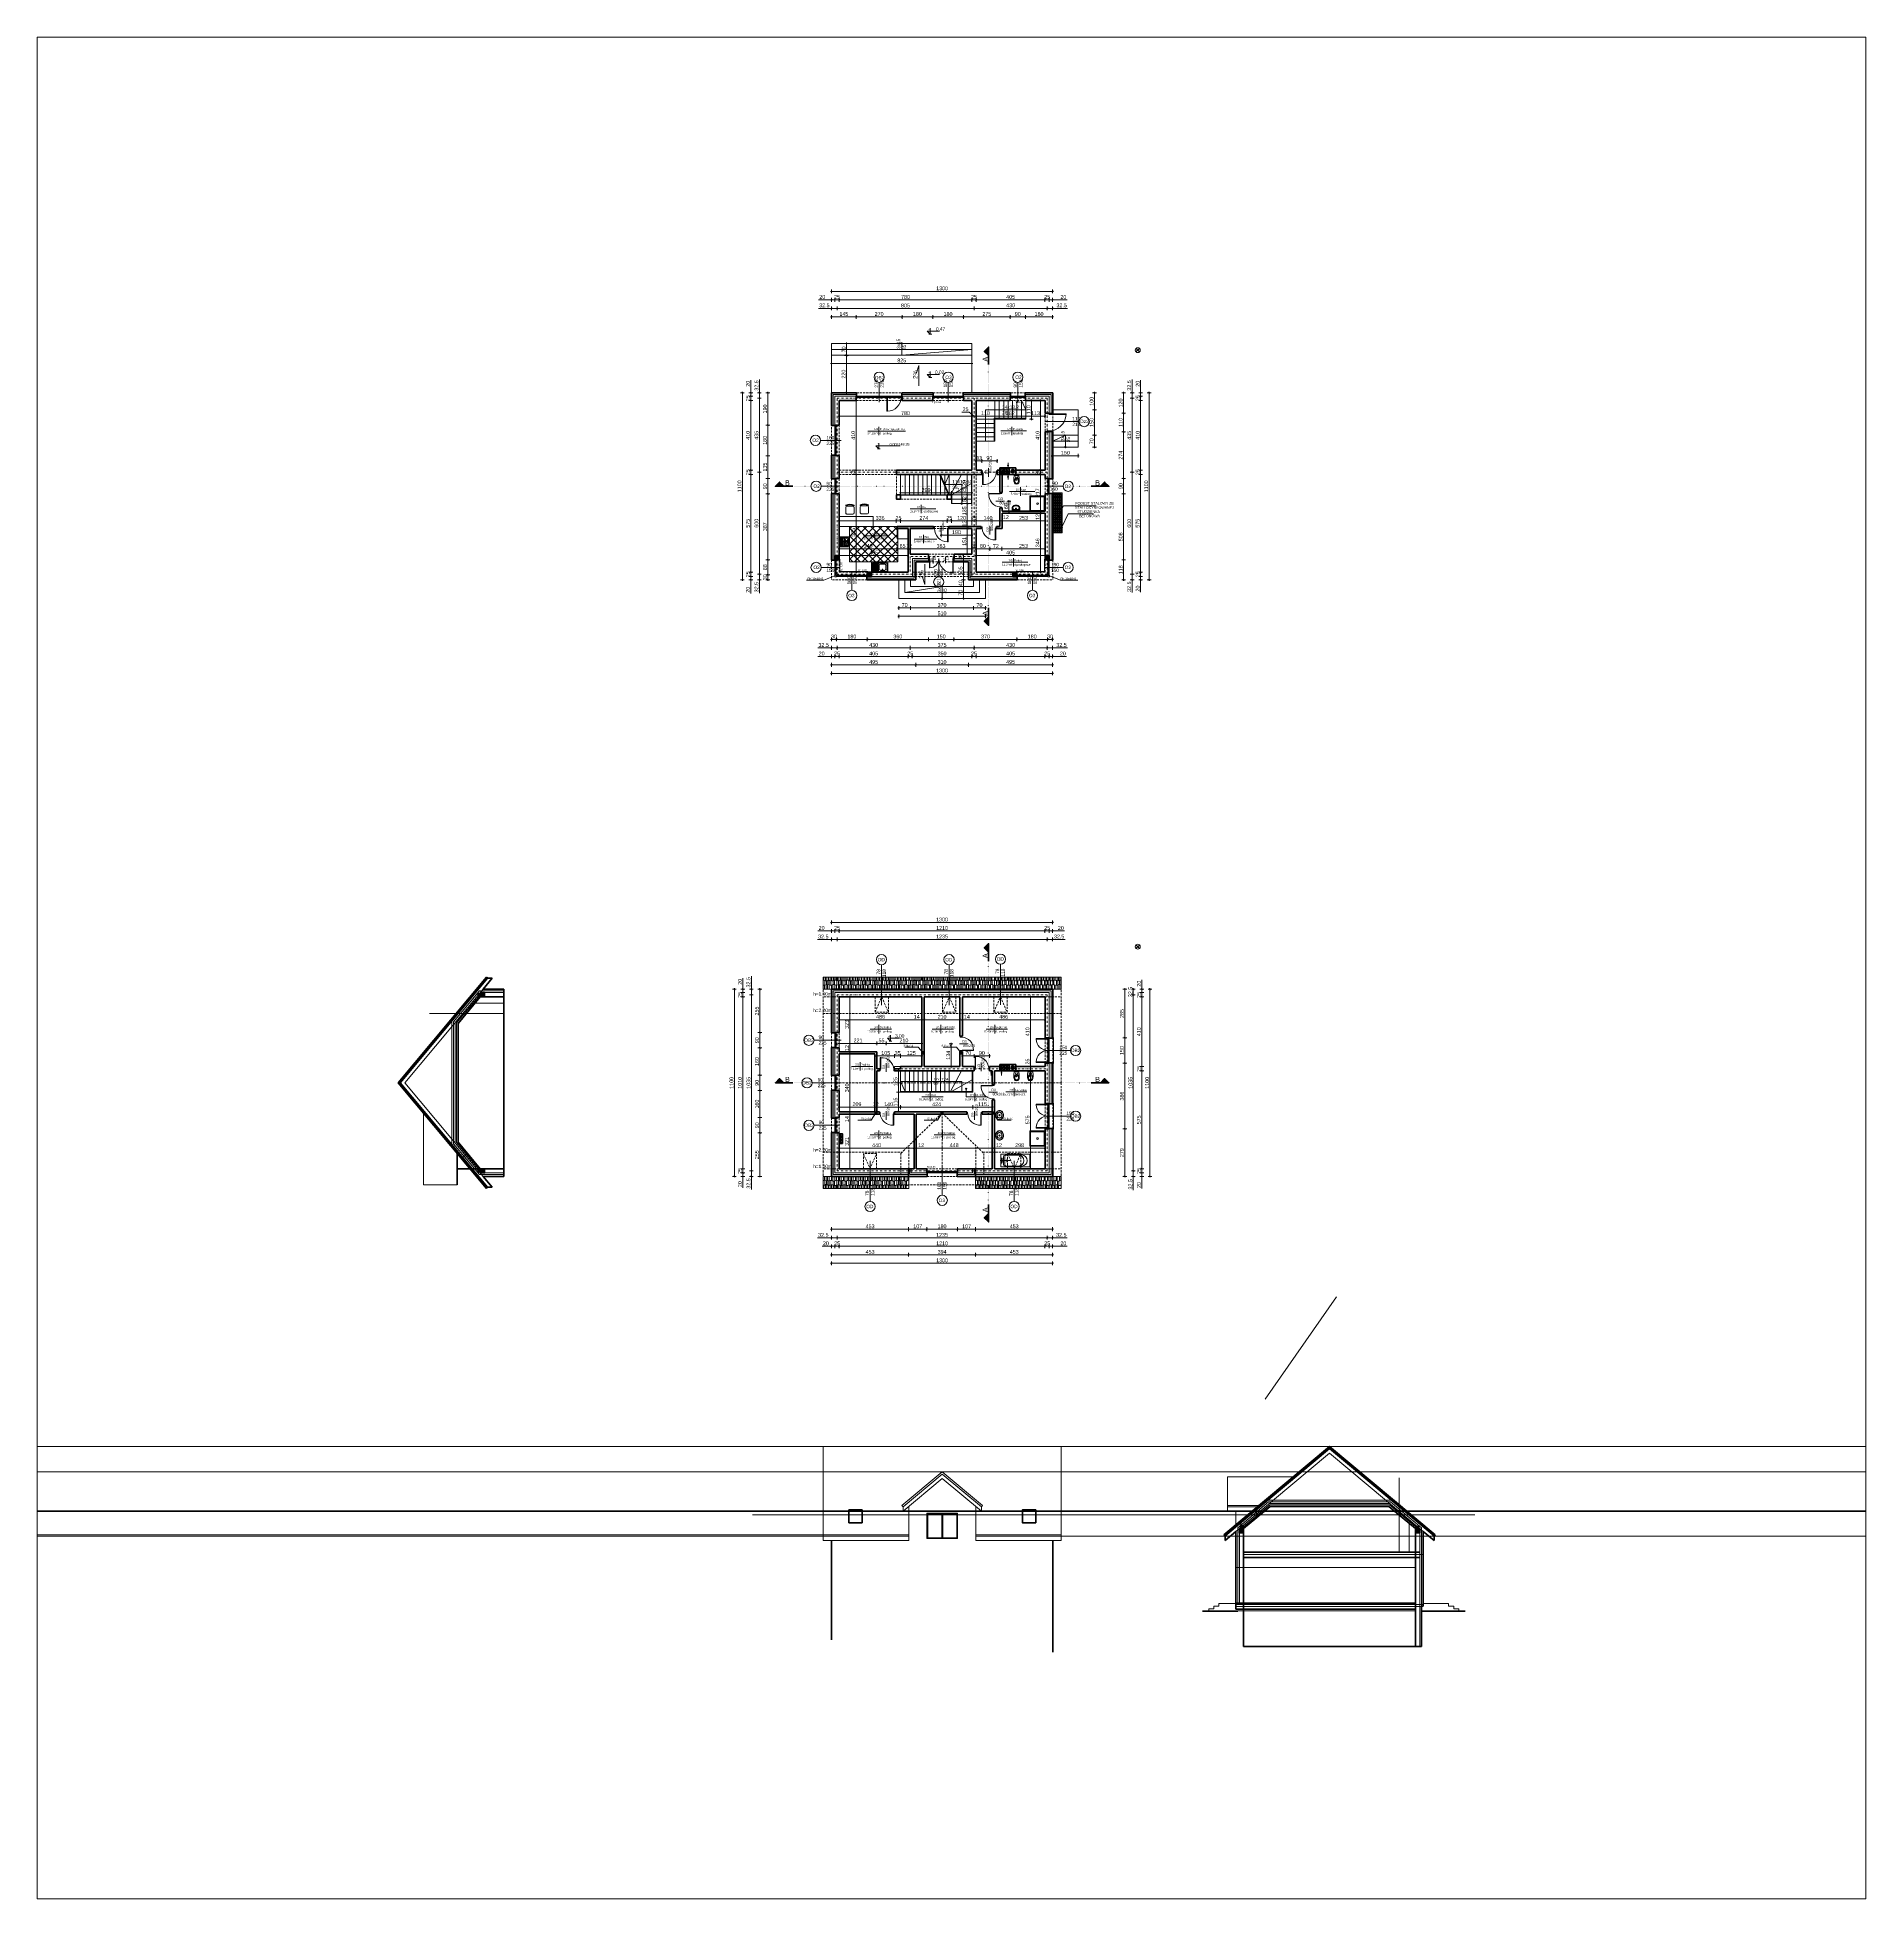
# Model space of a CAD drawing. Header units: millimetres. Extents: x -1610 to 9137, y -4586 to 6358.
import ezdxf

# ---------------------------------------------------------------- set-up
doc = ezdxf.new("R2010")
doc.units = ezdxf.units.MM
for name, pattern in [('DASHDOT', [25.4, 12.7, -6.35, 0, -6.35]), ('DASHED', [19.05, 12.7, -6.35]), ('DOT', [6.35, 0, -6.35])]:
    doc.linetypes.add(name, pattern=pattern)
doc.layers.get('0').update_dxf_attribs({"lineweight": 0})
doc.layers.add('A-meble', color=7, linetype='Continuous', lineweight=5, true_color=0x8a8a8a)
for name, color, linetype, lineweight in [('A-murowane', 6, 'Continuous', 50), ('A-osie', 7, 'DASHDOT', 5), ('A-p.widokowa', 5, 'Continuous', 15), ('A-p.widokowa-RefEdit0', 5, 'Continuous', 15), ('A-pod', 5, 'DASHED', 15), ('A-schody', 2, 'Continuous', 0), ('A-stolarka', 1, 'Continuous', 5), ('A-w.ocieplenie', 4, 'BATTING', 5), ('A-wykończenie', 4, 'Continuous', 5), ('A17_OPIS_WARSTW', 32, 'Continuous', 9), ('B-linia przekrojowa', 40, 'DOT', 30), ('B-materiały', 9, 'Continuous', 0), ('B-opis', 7, 'Continuous', 0)]:
    doc.layers.add(name, color=color, linetype=linetype, lineweight=lineweight)
doc.layers.add('oznaczenia niedr', color=7, linetype='Continuous', lineweight=0, plot=False)
doc.styles.add('APLUS', font='arial.ttf', dxfattribs={"width": 0.6})
doc.styles.get("Standard").update_dxf_attribs({"font": 'arial.ttf'})
doc.linetypes.add('BATTING', pattern='A,0.00254,-2.54,[134,ltypeshp.shx,S=2.54,R=0,X=-2.54,Y=0],-5.08,[134,ltypeshp.shx,S=2.54,R=180,X=2.54,Y=0],-2.54', length=10.16254)
doc.dimstyles.new('PM-100', dxfattribs={"dimscale": 2.8, "dimtxt": 8, "dimasz": 0.5, "dimexe": 0, "dimexo": 0, "dimgap": 2, "dimtad": 1, "dimdec": 1, "dimrnd": 0.1, "dimzin": 13, "dimdsep": 46, "dimtxsty": 'Standard', "dimblk": 'Q', "dimcen": 0, "dimse1": 1, "dimse2": 1, "dimclrd": 256, "dimclre": 251, "dimclrt": 41, "dimadec": 1, "dimazin": 0, "dimtfac": 1, "dimtdec": 1, "dimtix": 1, "dimtmove": 1, "dimatfit": 0, "dimldrblk": 'NONE', "dimfxl": 1, "dimtolj": 1, "dimtzin": 13, "dimlwd": -1, "dimlwe": 0, "dimarcsym": 0})
pattern_1 = [(45, (0, 214.62), (-3.535534, 3.535534), []), (45, (3.525, 214.62), (-3.535534, 3.535534), [5, -2.5])]
pattern_2 = [(45, (-2274.444, -3292.6694), (-3.535534, 3.535534), []), (45, (-2270.919, -3292.6694), (-3.535534, 3.535534), [5, -2.5])]
pattern_3 = [(315, (2481.894, 858.0825), (3.535534, 3.535534), []), (315, (2481.894, 854.5575), (3.535534, 3.535534), [5, -2.5])]

# ---------------------------------------------------------------- blocks, each defined once
blk = doc.blocks.new('A$C7FE075C5')
at = {"layer": 'A-stolarka'}
for p, q in [((-5, 0), (-85, 0)), ((-85, -4), (-5, -4)), ((-85, -8), (-5, -8))]:
    blk.add_line(p, q, dxfattribs=at)
for points in [[(-90, 0), (-85, 0), (-85, -8), (-90, -8), (-90, 0)], [(-5, 0), (0, 0), (0, -8), (-5, -8), (-5, 0)]]:
    blk.add_lwpolyline(points, dxfattribs=at)
blk = doc.blocks.new('A$C77EB5EB5')
at = {"layer": 'A-stolarka'}
for p, q in [((-5, 0), (-175, 0)), ((-175, -4), (-92.5, -4)), ((-175, -8), (-92.5, -8)), ((-87.5, -4), (-5, -4)), ((-87.5, -8), (-5, -8))]:
    blk.add_line(p, q, dxfattribs=at)
for points in [[(-180, 0), (-175, 0), (-175, -8), (-180, -8), (-180, 0)], [(-92.5, 0), (-87.5, 0), (-87.5, -8), (-92.5, -8), (-92.5, 0)], [(-5, 0), (0, 0), (0, -8), (-5, -8), (-5, 0)]]:
    blk.add_lwpolyline(points, dxfattribs=at)
blk = doc.blocks.new('A$C4D3D61A9')
at = {"layer": 'A-stolarka'}
for points in [[(0, -5), (5, -5), (5, 5), (0, 5)], [(5, 5), (8, 5), (8, 72), (5, 72)], [(85, -5), (90, -5), (90, 5), (85, 5)]]:
    blk.add_lwpolyline(points, close=True, dxfattribs=at)
blk.add_arc((13, 0), 71.8, 3.6579, 94.2871, dxfattribs=at)
blk = doc.blocks.new('A$C2DDC75EF')
at = {"layer": 'B-opis'}
blk.add_line((35, -5), (35, 46), dxfattribs=at)
at = {"layer": 'B-opis', "insert": (14, 10), "char_height": 15, "attachment_point": 1, "rotation": 90}
blk.add_mtext_dynamic_manual_height_columns('D3\\P\\pi6.5715;80x203', width=13.14, gutter_width=12.5, heights=[0], dxfattribs=at)
blk = doc.blocks.new('A$C386A056A')
at = {"layer": 'A-stolarka'}
for p, q in [((-25, 0), (-25, -90)), ((-17, 0), (-17, -90)), ((-25, -5), (-17, -5)), ((-25, -85), (-17, -85)), ((-21, -5), (-21, -85))]:
    blk.add_line(p, q, dxfattribs=at)
blk = doc.blocks.new('A$C6DA452C0')
at = {"layer": 'A-stolarka'}
for p, q in [((175, 8), (5, 8)), ((175, 4), (5, 4)), ((5, 0), (175, 0))]:
    blk.add_line(p, q, dxfattribs=at)
for points in [[(5, 0), (0, 0), (0, 8), (5, 8), (5, 0)], [(180, 0), (175, 0), (175, 8), (180, 8), (180, 0)]]:
    blk.add_lwpolyline(points, dxfattribs=at)
blk = doc.blocks.new('A$C2C892FF1')
at = {"layer": 'A-wykończenie'}
for p, q in [((-14, 7), (0, -7)), ((-14, -7), (0, 7))]:
    blk.add_line(p, q, dxfattribs=at)
blk.add_lwpolyline([(-14, -7), (0, -7), (0, 7), (-14, 7)], close=True, dxfattribs=at)
blk = doc.blocks.new('A$C1DD639F3')
at = {"layer": 'B-opis'}
blk.add_line((40, -40), (40, 11), dxfattribs=at)
at = {"layer": 'B-opis', "insert": (24, -25), "char_height": 12, "attachment_point": 1, "rotation": 90}
blk.add_mtext_dynamic_manual_height_columns('Dw\\P\\pi6.5715;90x203', width=13.14, gutter_width=12.5, heights=[0], dxfattribs=at)
blk = doc.blocks.new('A$C142B1280')
at = {"layer": 'A-stolarka'}
for p, q in [((-8, 150), (-8, 0)), ((-8, 145), (0, 145)), ((-4, 145), (-4, 5)), ((0, 150), (0, 0)), ((-8, 5), (0, 5))]:
    blk.add_line(p, q, dxfattribs=at)
blk = doc.blocks.new('A$C59F40237')
at = {"layer": 'A-p.widokowa-RefEdit0'}
for p, q in [((8, 26), (8, 3)), ((19, 26), (19, 0)), ((26, -2), (26, 26)), ((36, 26), (36, 1)), ((50, 1), (50, 26)), ((57, -1), (57, 26)), ((70, 0), (70, 26))]:
    blk.add_line(p, q, dxfattribs=at)
blk.add_open_spline([(0, 0), (3, 1), (12, 5), (26, -5), (40, 4), (50, 1), (53, 0), (57, -1), (63, -3), (68, -1), (71, 0)], degree=3, knots=[0, 0, 0, 0, 9.666865, 26.644915, 43.34195, 54.677882, 54.677882, 54.677882, 65.547939, 72.653896, 72.653896, 72.653896, 72.653896], dxfattribs=at)
blk = doc.blocks.new('A$C78BC5D11')
at = {"layer": 'A-p.widokowa'}
for p, q in [((0, 27), (0, 0)), ((9, 25), (9, 2)), ((18, 24), (18, 0)), ((26, -2), (26, 26)), ((35, 27), (35, 0)), ((49, 1), (49, 23)), ((56, -2), (56, 24))]:
    blk.add_line(p, q, dxfattribs=at)
blk.add_open_spline([(0, 0), (3, 1), (11, 4), (25, -6), (39, 3), (49, 1), (52, 0), (56, -2), (62, -4), (68, -1), (70, 0), (70, 0), (70, 0), (70, 0), (70, 0), (70, 0), (71, 0)], degree=3, knots=[73.574951, 73.574951, 73.574951, 73.574951, 82.320761, 99.298811, 115.995846, 127.331778, 127.331778, 127.331778, 138.201835, 145.307792, 145.307792, 145.307792, 145.332598, 145.332598, 145.332598, 146.160665, 146.160665, 146.160665, 146.160665], dxfattribs=at)
blk = doc.blocks.new('A$C3E720E91')
at = {"layer": 'A-p.widokowa'}
for p, q in [((15, -18), (15, 3)), ((23, 4), (23, -18)), ((32, 1), (32, -18)), ((41, 0), (41, -18)), ((49, -18), (49, 3)), ((59, 3), (59, -18)), ((66, 1), (66, -18)), ((5, -18), (5, 0))]:
    blk.add_line(p, q, dxfattribs=at)
blk = doc.blocks.new('A$C23497A29')
at = {"layer": 'A-p.widokowa'}
for p, q in [((50, 0), (0, 0)), ((0, -71), (0, 0)), ((0, -71), (504, -71)), ((5, -71), (5, -53)), ((8, 0), (8, -23)), ((15, -71), (15, -49)), ((19, 0), (19, -25)), ((23, -49), (23, -71)), ((26, -27), (26, 0)), ((32, -52), (32, -71)), ((36, 0), (36, -25)), ((41, -52), (41, -71)), ((49, -71), (49, -50)), ((50, -25), (50, 0)), ((57, -27), (57, 0)), ((59, -50), (59, -71)), ((66, -52), (66, -71)), ((70, -26), (70, 0)), ((81, -51), (81, -71)), ((502, 0), (502, -23)), ((504, 0), (504, -71))]:
    blk.add_line(p, q, dxfattribs=at)
for points, knots in [([(0, -26), (3, -24), (12, -21), (26, -31), (40, -22), (50, -25), (53, -26), (57, -27), (63, -29), (68, -27), (71, -26)], [0, 0, 0, 0, 9.666865, 26.644915, 43.34195, 54.677882, 54.677882, 54.677882, 65.547939, 72.653896, 72.653896, 72.653896, 72.653896]), ([(0, -52), (2, -53), (6, -53), (9, -52), (11, -51), (11, -51), (11, -51), (11, -51), (12, -50), (12, -50), (12, -50)], [133.300499, 133.300499, 133.300499, 133.300499, 138.201835, 145.307792, 145.307792, 145.307792, 145.332598, 145.332598, 145.332598, 146.160665, 146.160665, 146.160665, 146.160665]), ([(11, -51), (14, -49), (22, -46), (36, -56), (51, -47), (60, -50), (64, -51), (67, -52), (73, -54), (79, -52), (81, -51), (81, -51), (81, -51), (81, -51), (81, -51), (82, -51), (82, -51)], [73.574951, 73.574951, 73.574951, 73.574951, 82.320761, 99.298811, 115.995846, 127.331778, 127.331778, 127.331778, 138.201835, 145.307792, 145.307792, 145.307792, 145.332598, 145.332598, 145.332598, 146.160665, 146.160665, 146.160665, 146.160665]), ([(494, -26), (497, -24), (500, -23), (504, -23), (504, -23)], [0, 0, 0, 0, 9.666865, 10.690457, 10.690457, 10.690457, 10.690457])]:
    blk.add_open_spline(points, degree=3, knots=knots, dxfattribs=at)
for p in [(71, -26), (141, -26), (212, -26), (282, -26), (353, -26), (424, -26)]:
    blk.add_blockref('A$C59F40237', p, dxfattribs=at)
at = {"layer": 'A-schody'}
for name, p in [('A$C78BC5D11', (11, -51)), ('A$C3E720E91', (70, -52)), ('A$C78BC5D11', (82, -51)), ('A$C3E720E91', (141, -52)), ('A$C78BC5D11', (152, -51)), ('A$C3E720E91', (212, -52)), ('A$C78BC5D11', (223, -51)), ('A$C3E720E91', (283, -52)), ('A$C78BC5D11', (293, -51)), ('A$C3E720E91', (352, -52)), ('A$C78BC5D11', (364, -51)), ('A$C3E720E91', (423, -52)), ('A$C78BC5D11', (434, -51))]:
    blk.add_blockref(name, p, dxfattribs=at)
blk = doc.blocks.new('A$C3D9378BC')
at = {"layer": 'A-p.widokowa'}
h = blk.add_hatch(color=256, dxfattribs=at)
h.dxf.hatch_style = 1
h.paths.add_polyline_path([(2, 25), (0, 14), (4, 14)])
blk.add_lwpolyline([(4, 14), (2, 25), (0, 14)], close=True, dxfattribs=at)
blk.add_lwpolyline([(2, 14), (2, 0)], dxfattribs=at)
blk = doc.blocks.new('A$C1D237BEF')
at = {"layer": 'A-meble'}
for p, q in [((-4, 38), (54, 38)), ((0, 0), (0, 75)), ((0, 75), (170, 75)), ((170, 0), (0, 0)), ((3, 44), (3, 31)), ((4, 51), (4, 24)), ((6, 44), (6, 31)), ((6, 39), (15, 39)), ((6, 36), (15, 36)), ((8, 46), (8, 39)), ((8, 36), (8, 29)), ((15, 15), (15, 60)), ((15, 39), (15, 36)), ((23, 15), (23, 60)), ((25, 70), (122, 70)), ((122, 5), (25, 5)), ((37, 26), (37, 48)), ((170, 0), (170, 75))]:
    blk.add_line(p, q, dxfattribs=at)
for centre, radius in [((4, 46), 2.76), ((4, 46), 1.99), ((4, 29), 2.76), ((4, 29), 1.99), ((37, 38), 4.11), ((37, 38), 2.57)]:
    blk.add_circle(centre, radius, dxfattribs=at)
for centre, radius, start, end in [((0, 47), 7.5, 350.4581, 92.3604), ((0, 28), 7.5, 267.6396, 9.5419), ((25, 60), 10, 90, 180), ((25, 15), 10, 180, 270), ((33, 60), 10, 90, 180), ((33, 15), 10, 180, 270), ((103, 38), 32.5, 270, 90), ((122, 38), 32.5, 270, 90)]:
    blk.add_arc(centre, radius, start, end, dxfattribs=at)
blk = doc.blocks.new('A$C228138E2')
at = {"layer": 'A-meble'}
for p, q in [((-2, -3), (2, -3)), ((0, -5), (0, -1))]:
    blk.add_line(p, q, dxfattribs=at)
at = {"layer": 'A-meble', "linetype": 'Continuous'}
for points in [[(-1, -31, 0.117634), (8, -29, 0.104469), (15, -23, 0.090016), (21, -15, 0.08192), (23, -4, 0.08192), (21, 7, 0.090016), (17, 16, 0.104469), (9, 23, 0.117634), (1, 25, 0.117634), (-8, 23, 0.104469), (-16, 17, 0.090016), (-21, 9, 0.08192), (-23, -2, 0.08192), (-22, -13, 0.090016), (-17, -22, 0.104469), (-9, -29, 0.117634)], [(0, -29, 0.118622), (7, -27, 0.104678), (14, -22, 0.089562), (19, -13, 0.081185), (21, -3, 0.081185), (19, 7, 0.089562), (15, 15, 0.104678), (8, 21, 0.118622), (0, 23, 0.118622), (-8, 21, 0.104678), (-15, 15, 0.089562), (-19, 7, 0.081185), (-21, -3, 0.081185), (-20, -13, 0.089562), (-15, -21, 0.104678), (-8, -27, 0.118622)], [(0, -20, 0.118283), (5, -19, 0.104607), (10, -15, 0.089718), (13, -10, 0.081436), (14, -3, 0.081436), (13, 3, 0.089718), (10, 9, 0.104607), (5, 13, 0.118283), (0, 14, 0.118283), (-5, 13, 0.104607), (-10, 9, 0.089718), (-13, 4, 0.081436), (-14, -3, 0.081436), (-13, -10, 0.089718), (-10, -15, 0.104607), (-5, -19, 0.118283)]]:
    blk.add_lwpolyline(points, format="xyb", close=True, dxfattribs=at)
at = {"layer": 'A-meble'}
for radius in [3.43, 2.29]:
    blk.add_circle((0, -3), radius, dxfattribs=at)
blk = doc.blocks.new('A$C7B764E71')
at = {"layer": 'A-meble'}
for points in [[(-90, 0), (-90, 90), (0, 90), (0, 0)], [(-85, 5), (-85, 85), (-5, 85), (-5, 5)]]:
    blk.add_lwpolyline(points, close=True, dxfattribs=at)
blk.add_circle((-44, 45), 5, dxfattribs=at)
at = {"layer": 'A-meble', "style": 'APLUS', "width": 0.8, "flags": 9}
blk.add_attdef('ESTCODE', (-90, 90), '', height=0.0213, dxfattribs=at)
blk = doc.blocks.new('A$C19D832B9')
at = {"layer": 'A-meble'}
blk.add_lwpolyline([(50, -13, -0.108747), (30, -16), (0, -14), (0, 14), (30, 16, -0.108747), (50, 13, -0.297002), (58, 0, -0.297002)], format="xyb", close=True, dxfattribs=at)
for points in [[(3, -14), (4, -11, 0.092626), (4, -11), (4, 10, 0.110215), (4, 11), (3, 14)], [(33, -11, 0.140223), (48, -8, 0.280577), (53, 0, 0.280577), (48, 8, 0.140223), (33, 11, 0.496783), (20, 0, 0.496783), (33, -11, -0.492052), (22, 0, -0.492052), (33, 11)], [(32, -4), (28, -4, -0.414214), (26, -2), (26, 0), (26, 2, -0.414214), (28, 4), (32, 4)], [(48, -8, 0.255814), (55, 0, 0.255814), (48, 8)]]:
    blk.add_lwpolyline(points, format="xyb", dxfattribs=at)
blk.add_lwpolyline([(6, -11), (6, 11)], dxfattribs=at)
for centre in [(15, 6), (15, -6)]:
    blk.add_circle(centre, 1.28, dxfattribs=at)
blk.add_arc((30, 0), 4.2, 294.6859, 65.3141, dxfattribs=at)
blk = doc.blocks.new('A$C40803298')
at = {"layer": 'A-meble', "linetype": 'Continuous'}
for p, q in [((0, -22), (0, 22)), ((0, 22), (20, 22)), ((0, 7), (0, -7)), ((16, 4), (16, 1)), ((0, -22), (20, -22)), ((12, 0), (14, 0)), ((16, -1), (16, -4)), ((17, 0), (20, 0))]:
    blk.add_line(p, q, dxfattribs=at)
for points in [[(2, 13), (2, 11), (2, 10), (1, 8), (1, 6), (1, 5), (1, 3), (1, 2), (1, 0)], [(1, 0), (1, -2), (1, -3), (1, -5), (1, -6), (1, -8), (2, -10), (2, -11), (2, -13)], [(4, 15), (3, 15), (3, 15), (3, 14), (3, 14), (3, 14), (3, 13), (2, 13), (2, 13)], [(4, 13), (3, 11), (3, 10), (3, 8), (3, 6), (3, 5), (3, 3), (3, 2), (3, 0)], [(3, 0), (3, -2), (3, -3), (3, -5), (3, -6), (3, -8), (3, -10), (3, -11), (4, -13)], [(23, 21), (20, 21), (17, 21), (15, 20), (13, 20), (10, 19), (8, 18), (6, 16), (4, 15)], [(5, 15), (5, 15), (4, 15), (4, 14), (4, 14), (4, 14), (4, 13), (4, 13), (4, 13)], [(23, 21), (20, 21), (18, 21), (15, 20), (13, 20), (11, 19), (9, 18), (7, 16), (5, 15)], [(11, 12), (10, 11), (10, 9), (9, 8), (9, 6), (8, 5), (8, 3), (8, 2), (8, 0)], [(8, 0), (8, -2), (8, -3), (8, -5), (9, -6), (9, -8), (10, -9), (10, -11), (11, -12)], [(21, 20), (19, 19), (18, 18), (16, 18), (15, 17), (14, 16), (13, 14), (12, 13), (11, 12)], [(12, 13), (11, 9), (11, 6), (11, 3), (11, 0), (11, -3), (11, -6), (11, -9), (12, -13)], [(29, 18), (28, 19), (27, 20), (26, 21), (25, 21), (24, 22), (22, 22), (21, 22), (20, 22)], [(26, 17), (26, 18), (25, 18), (25, 19), (24, 19), (23, 19), (22, 20), (22, 20), (21, 20)], [(32, 6), (31, 8), (31, 9), (30, 11), (30, 12), (29, 14), (28, 15), (27, 16), (26, 17)], [(31, 15), (31, 16), (31, 16), (30, 16), (30, 17), (30, 17), (30, 18), (29, 18), (29, 18)], [(35, 2), (35, 3), (35, 5), (34, 7), (34, 9), (33, 10), (33, 12), (32, 14), (31, 15)], [(32, -6), (32, -5), (32, -3), (32, -2), (32, 0), (32, 2), (32, 3), (32, 5), (32, 6)], [(35, -2), (35, -1), (35, -1), (35, 0), (35, 0), (35, 0), (35, 1), (35, 1), (35, 2)], [(2, -13), (2, -13), (3, -13), (3, -14), (3, -14), (3, -14), (3, -15), (3, -15), (4, -15)], [(4, -13), (4, -13), (4, -13), (4, -14), (4, -14), (4, -14), (4, -14), (5, -15), (5, -15)], [(4, -15), (6, -16), (8, -18), (10, -19), (12, -20), (15, -20), (17, -21), (20, -21), (22, -21)], [(5, -15), (7, -16), (9, -18), (11, -19), (13, -20), (15, -20), (18, -21), (20, -21), (22, -21)], [(11, -12), (12, -13), (13, -14), (14, -16), (15, -17), (16, -18), (18, -18), (19, -19), (21, -20)], [(20, -22), (21, -22), (22, -22), (24, -22), (25, -21), (26, -21), (27, -20), (28, -19), (29, -18)], [(21, -20), (22, -20), (22, -20), (23, -19), (24, -19), (25, -19), (25, -18), (26, -18), (26, -17)], [(26, -17), (27, -16), (28, -15), (29, -14), (30, -12), (30, -11), (31, -9), (31, -8), (32, -6)], [(29, -18), (29, -18), (30, -18), (30, -17), (30, -17), (30, -16), (31, -16), (31, -16), (31, -15)], [(31, -15), (32, -14), (33, -12), (33, -10), (34, -9), (34, -7), (35, -5), (35, -3), (35, -2)]]:
    blk.add_lwpolyline(points, dxfattribs=at)
for points in [[(13, 0), (14, -2), (16, -3), (18, -2), (19, 0), (18, 2), (16, 3), (14, 2)], [(14, 0), (14, -1), (16, -2), (17, -1), (18, 0), (17, 1), (16, 2), (14, 1)]]:
    blk.add_lwpolyline(points, close=True, dxfattribs=at)
blk = doc.blocks.new('A$C206D636A')
at = {"layer": 'A-murowane'}
h = blk.add_hatch(color=256, dxfattribs=at)
h.dxf.hatch_style = 1
h.paths.add_polyline_path([(-180, -416, 1), (-200, -416, 0.178765), (-198, -423), (-182, -423, 0.178765)])
h.paths.add_polyline_path([(-182, -423), (-198, -423, 0.460566)])
for p, q in [((-265, -397), (-265, -435)), ((-265, -397), (-172, -397)), ((-172, -397), (-172, -435))]:
    blk.add_line(p, q, dxfattribs=at)
blk.add_circle((-190, -416), 10, dxfattribs=at)
at = {"layer": 'A-p.widokowa'}
for p, q in [((-265, -416), (-208, -416)), ((-260, -411), (-251, -402)), ((-260, -430), (-251, -421)), ((-246, -397), (-246, -435)), ((-241, -411), (-232, -402)), ((-241, -430), (-232, -421)), ((-227, -397), (-227, -435)), ((-222, -411), (-213, -402)), ((-222, -430), (-213, -421)), ((-208, -397), (-208, -435))]:
    blk.add_line(p, q, dxfattribs=at)
for centre in [(-255, -407), (-255, -426), (-236, -407), (-236, -426), (-217, -407), (-217, -426)]:
    blk.add_circle(centre, 7, dxfattribs=at)
blk = doc.blocks.new('A$C31ED699E')
at = {"layer": 'A-stolarka'}
for points in [[(-10, 110), (-10, 105), (0, 105), (0, 110)], [(-10, 5), (-10, 0), (0, 0), (0, 5)], [(0, 105), (0, 102), (99, 102), (99, 105)]]:
    blk.add_lwpolyline(points, close=True, dxfattribs=at)
blk.add_arc((-3, 107), 102, 268.6726, 357.2758, dxfattribs=at)
blk = doc.blocks.new('Q')
for p, q in [((-4, 0), (4, 0)), ((0, 8), (0, -8))]:
    blk.add_line(p, q)
at = {"const_width": 0.7}
blk.add_lwpolyline([(4, 4), (-4, -4)], dxfattribs=at)
blk = doc.blocks.new('*D26')
at = {"layer": 'A17_OPIS_WARSTW', "transparency": 16777216}
blk.add_line((3146, 4270), (3146, 4487), dxfattribs=at)
at = {"layer": 'Defpoints', "color": 0, "transparency": 16777216}
for p in [(3058, 4488), (3146, 4488), (3058, 4268)]:
    blk.add_point(p, dxfattribs=at)
at = {"layer": 'A17_OPIS_WARSTW', "transparency": 16777216, "xscale": 1.4, "yscale": 1.4, "zscale": 1.4}
for p, rotation in [((3146, 4488), 90), ((3146, 4268), 270)]:
    blk.add_blockref('Q', p, dxfattribs=dict(at, rotation=rotation))
at = {"layer": 'A17_OPIS_WARSTW', "color": 41, "transparency": 16777216, "insert": (3129, 4378), "char_height": 22.4, "attachment_point": 5, "rotation": 90}
blk.add_mtext('\\A1;220', dxfattribs=at)
blk = doc.blocks.new('_None')
blk = doc.blocks.new('*D29')
at = {"layer": 'A17_OPIS_WARSTW', "transparency": 16777216}
blk.add_line((3147, 4490), (3147, 4557), dxfattribs=at)
at = {"layer": 'Defpoints', "color": 0, "transparency": 16777216}
for p in [(3058, 4558), (3058, 4488), (3147, 4558)]:
    blk.add_point(p, dxfattribs=at)
at = {"layer": 'A17_OPIS_WARSTW', "transparency": 16777216, "xscale": 1.4, "yscale": 1.4, "zscale": 1.4}
for p, rotation in [((3147, 4558), 90), ((3147, 4488), 270)]:
    blk.add_blockref('Q', p, dxfattribs=dict(at, rotation=rotation))
at = {"layer": 'A17_OPIS_WARSTW', "color": 41, "transparency": 16777216, "insert": (3130, 4523), "char_height": 22.4, "attachment_point": 5, "rotation": 90}
blk.add_mtext('\\A1;70', dxfattribs=at)
blk = doc.blocks.new('*D30')
at = {"layer": 'A17_OPIS_WARSTW', "transparency": 16777216}
blk.add_line((4360, 3898), (4507, 3898), dxfattribs=at)
at = {"layer": 'Defpoints', "color": 0, "transparency": 16777216}
for p in [(4358, 3948), (4508, 3948), (4508, 3898)]:
    blk.add_point(p, dxfattribs=at)
at = {"layer": 'A17_OPIS_WARSTW', "transparency": 16777216, "xscale": 1.4, "yscale": 1.4, "zscale": 1.4, "rotation": 180}
blk.add_blockref('Q', (4358, 3898), dxfattribs=at)
at = {"layer": 'A17_OPIS_WARSTW', "transparency": 16777216, "xscale": 1.4, "yscale": 1.4, "zscale": 1.4}
blk.add_blockref('Q', (4508, 3898), dxfattribs=at)
at = {"layer": 'A17_OPIS_WARSTW', "color": 41, "transparency": 16777216, "insert": (4433, 3915), "char_height": 22.4, "attachment_point": 5}
blk.add_mtext('\\A1;150', dxfattribs=at)
blk = doc.blocks.new('*D31')
at = {"layer": 'A17_OPIS_WARSTW', "transparency": 16777216}
blk.add_line((4604, 3950), (4604, 4017), dxfattribs=at)
at = {"layer": 'Defpoints', "color": 0, "transparency": 16777216}
for p in [(4533, 4018), (4533, 3948), (4604, 4018)]:
    blk.add_point(p, dxfattribs=at)
at = {"layer": 'A17_OPIS_WARSTW', "transparency": 16777216, "xscale": 1.4, "yscale": 1.4, "zscale": 1.4}
for p, rotation in [((4604, 4018), 90), ((4604, 3948), 270)]:
    blk.add_blockref('Q', p, dxfattribs=dict(at, rotation=rotation))
at = {"layer": 'A17_OPIS_WARSTW', "color": 41, "transparency": 16777216, "insert": (4587, 3983), "char_height": 22.4, "attachment_point": 5, "rotation": 90}
blk.add_mtext('\\A1;70', dxfattribs=at)
blk = doc.blocks.new('*D32')
at = {"layer": 'A17_OPIS_WARSTW', "transparency": 16777216}
blk.add_line((4604, 4020), (4604, 4167), dxfattribs=at)
at = {"layer": 'Defpoints', "color": 0, "transparency": 16777216}
for p in [(4533, 4168), (4604, 4168), (4508, 4018)]:
    blk.add_point(p, dxfattribs=at)
at = {"layer": 'A17_OPIS_WARSTW', "transparency": 16777216, "xscale": 1.4, "yscale": 1.4, "zscale": 1.4}
for p, rotation in [((4604, 4168), 90), ((4604, 4018), 270)]:
    blk.add_blockref('Q', p, dxfattribs=dict(at, rotation=rotation))
at = {"layer": 'A17_OPIS_WARSTW', "color": 41, "transparency": 16777216, "insert": (4587, 4093), "char_height": 22.4, "attachment_point": 5, "rotation": 90}
blk.add_mtext('\\A1;150', dxfattribs=at)
blk = doc.blocks.new('*D33')
at = {"layer": 'A17_OPIS_WARSTW', "transparency": 16777216}
blk.add_line((4604, 4170), (4604, 4267), dxfattribs=at)
at = {"layer": 'Defpoints', "color": 0, "transparency": 16777216}
for p in [(4383, 4268), (4533, 4168), (4604, 4268)]:
    blk.add_point(p, dxfattribs=at)
at = {"layer": 'A17_OPIS_WARSTW', "transparency": 16777216, "xscale": 1.4, "yscale": 1.4, "zscale": 1.4}
for p, rotation in [((4604, 4268), 90), ((4604, 4168), 270)]:
    blk.add_blockref('Q', p, dxfattribs=dict(at, rotation=rotation))
at = {"layer": 'A17_OPIS_WARSTW', "color": 41, "transparency": 16777216, "insert": (4587, 4218), "char_height": 22.4, "attachment_point": 5, "rotation": 90}
blk.add_mtext('\\A1;100', dxfattribs=at)
blk = doc.blocks.new('*D34')
at = {"layer": 'A17_OPIS_WARSTW', "transparency": 16777216}
blk.add_line((3910, 4131), (4017, 4131), dxfattribs=at)
at = {"layer": 'Defpoints', "color": 0, "transparency": 16777216}
for p in [(3908, 4113), (4018, 4131), (4018, 4113)]:
    blk.add_point(p, dxfattribs=at)
at = {"layer": 'A17_OPIS_WARSTW', "transparency": 16777216, "xscale": 1.4, "yscale": 1.4, "zscale": 1.4, "rotation": 180}
blk.add_blockref('Q', (3908, 4131), dxfattribs=at)
at = {"layer": 'A17_OPIS_WARSTW', "transparency": 16777216, "xscale": 1.4, "yscale": 1.4, "zscale": 1.4}
blk.add_blockref('Q', (4018, 4131), dxfattribs=at)
at = {"layer": 'A17_OPIS_WARSTW', "color": 41, "transparency": 16777216, "insert": (3963, 4148), "char_height": 22.4, "attachment_point": 5}
blk.add_mtext('\\A1;110', dxfattribs=at)
blk = doc.blocks.new('*D35')
at = {"layer": 'A17_OPIS_WARSTW', "transparency": 16777216}
blk.add_line((4233, 4115), (4233, 4222), dxfattribs=at)
at = {"layer": 'Defpoints', "color": 0, "transparency": 16777216}
for p in [(4198, 4223), (4233, 4223), (4198, 4113)]:
    blk.add_point(p, dxfattribs=at)
at = {"layer": 'A17_OPIS_WARSTW', "transparency": 16777216, "xscale": 1.4, "yscale": 1.4, "zscale": 1.4}
for p, rotation in [((4233, 4223), 90), ((4233, 4113), 270)]:
    blk.add_blockref('Q', p, dxfattribs=dict(at, rotation=rotation))
at = {"layer": 'A17_OPIS_WARSTW', "color": 41, "transparency": 16777216, "insert": (4216, 4168), "char_height": 22.4, "attachment_point": 5, "rotation": 90}
blk.add_mtext('\\A1;110', dxfattribs=at)
blk = doc.blocks.new('*D36')
at = {"layer": 'A17_OPIS_WARSTW', "transparency": 16777216}
blk.add_line((4286, 3815), (4286, 4222), dxfattribs=at)
at = {"layer": 'Defpoints', "color": 0, "transparency": 16777216}
for p in [(4286, 4223), (4313, 4223), (4313, 3813)]:
    blk.add_point(p, dxfattribs=at)
at = {"layer": 'A17_OPIS_WARSTW', "transparency": 16777216, "xscale": 1.4, "yscale": 1.4, "zscale": 1.4}
for p, rotation in [((4286, 4223), 90), ((4286, 3813), 270)]:
    blk.add_blockref('Q', p, dxfattribs=dict(at, rotation=rotation))
at = {"layer": 'A17_OPIS_WARSTW', "color": 41, "transparency": 16777216, "insert": (4269, 4018), "char_height": 22.4, "attachment_point": 5, "rotation": 90}
blk.add_mtext('\\A1;410', dxfattribs=at)
blk = doc.blocks.new('*D37')
at = {"layer": 'A17_OPIS_WARSTW', "transparency": 16777216}
for p, q in [((3907, 3867), (3906, 3867)), ((3908, 3867), (3941, 3867)), ((3943, 3867), (3944, 3867))]:
    blk.add_line(p, q, dxfattribs=at)
at = {"layer": 'Defpoints', "color": 0, "transparency": 16777216}
for p in [(3941, 3867), (3908, 3813), (3941, 3813)]:
    blk.add_point(p, dxfattribs=at)
at = {"layer": 'A17_OPIS_WARSTW', "transparency": 16777216, "xscale": 1.4, "yscale": 1.4, "zscale": 1.4}
blk.add_blockref('Q', (3908, 3867), dxfattribs=at)
at = {"layer": 'A17_OPIS_WARSTW', "transparency": 16777216, "xscale": 1.4, "yscale": 1.4, "zscale": 1.4, "rotation": 180}
blk.add_blockref('Q', (3941, 3867), dxfattribs=at)
at = {"layer": 'A17_OPIS_WARSTW', "color": 41, "transparency": 16777216, "insert": (3925, 3884), "char_height": 22.4, "attachment_point": 5}
blk.add_mtext('\\A1;33', dxfattribs=at)
blk = doc.blocks.new('*D38')
at = {"layer": 'A17_OPIS_WARSTW', "transparency": 16777216}
blk.add_line((3943, 3867), (4030, 3867), dxfattribs=at)
at = {"layer": 'Defpoints', "color": 0, "transparency": 16777216}
for p in [(4031, 3867), (3941, 3813), (4031, 3813)]:
    blk.add_point(p, dxfattribs=at)
at = {"layer": 'A17_OPIS_WARSTW', "transparency": 16777216, "xscale": 1.4, "yscale": 1.4, "zscale": 1.4, "rotation": 180}
blk.add_blockref('Q', (3941, 3867), dxfattribs=at)
at = {"layer": 'A17_OPIS_WARSTW', "transparency": 16777216, "xscale": 1.4, "yscale": 1.4, "zscale": 1.4}
blk.add_blockref('Q', (4031, 3867), dxfattribs=at)
at = {"layer": 'A17_OPIS_WARSTW', "color": 41, "transparency": 16777216, "insert": (3986, 3884), "char_height": 22.4, "attachment_point": 5}
blk.add_mtext('\\A1;90', dxfattribs=at)
blk = doc.blocks.new('*D41')
at = {"layer": 'A17_OPIS_WARSTW', "transparency": 16777216}
blk.add_line((3105, 4131), (3882, 4131), dxfattribs=at)
at = {"layer": 'Defpoints', "color": 0, "transparency": 16777216}
for p in [(3103, 4078), (3883, 4131), (3883, 4078)]:
    blk.add_point(p, dxfattribs=at)
at = {"layer": 'A17_OPIS_WARSTW', "transparency": 16777216, "xscale": 1.4, "yscale": 1.4, "zscale": 1.4, "rotation": 180}
blk.add_blockref('Q', (3103, 4131), dxfattribs=at)
at = {"layer": 'A17_OPIS_WARSTW', "transparency": 16777216, "xscale": 1.4, "yscale": 1.4, "zscale": 1.4}
blk.add_blockref('Q', (3883, 4131), dxfattribs=at)
at = {"layer": 'A17_OPIS_WARSTW', "color": 41, "transparency": 16777216, "insert": (3493, 4148), "char_height": 22.4, "attachment_point": 5}
blk.add_mtext('\\A1;780', dxfattribs=at)
blk = doc.blocks.new('*D42')
at = {"layer": 'A17_OPIS_WARSTW', "transparency": 16777216}
for p, q in [((3868, 4154), (3824, 4154)), ((3896, 4131), (3868, 4154)), ((3882, 4131), (3881, 4131)), ((3883, 4131), (3908, 4131)), ((3883, 4131), (3908, 4131)), ((3910, 4131), (3911, 4131))]:
    blk.add_line(p, q, dxfattribs=at)
at = {"layer": 'Defpoints', "color": 0, "transparency": 16777216}
for p in [(3883, 4078), (3908, 4131), (3908, 4131)]:
    blk.add_point(p, dxfattribs=at)
at = {"layer": 'A17_OPIS_WARSTW', "transparency": 16777216, "xscale": 1.4, "yscale": 1.4, "zscale": 1.4}
blk.add_blockref('Q', (3883, 4131), dxfattribs=at)
at = {"layer": 'A17_OPIS_WARSTW', "transparency": 16777216, "xscale": 1.4, "yscale": 1.4, "zscale": 1.4, "rotation": 180}
blk.add_blockref('Q', (3908, 4131), dxfattribs=at)
at = {"layer": 'A17_OPIS_WARSTW', "color": 41, "transparency": 16777216, "insert": (3846, 4171), "char_height": 22.4, "attachment_point": 5}
blk.add_mtext('\\A1;25', dxfattribs=at)
blk = doc.blocks.new('*D43')
at = {"layer": 'A17_OPIS_WARSTW', "transparency": 16777216}
blk.add_line((4020, 4131), (4199, 4131), dxfattribs=at)
at = {"layer": 'Defpoints', "color": 0, "transparency": 16777216}
for p in [(4018, 4131), (4200, 4131), (4200, 4131)]:
    blk.add_point(p, dxfattribs=at)
at = {"layer": 'A17_OPIS_WARSTW', "transparency": 16777216, "xscale": 1.4, "yscale": 1.4, "zscale": 1.4, "rotation": 180}
blk.add_blockref('Q', (4018, 4131), dxfattribs=at)
at = {"layer": 'A17_OPIS_WARSTW', "transparency": 16777216, "xscale": 1.4, "yscale": 1.4, "zscale": 1.4}
blk.add_blockref('Q', (4200, 4131), dxfattribs=at)
at = {"layer": 'A17_OPIS_WARSTW', "color": 41, "transparency": 16777216, "insert": (4109, 4148), "char_height": 22.4, "attachment_point": 5}
blk.add_mtext('\\A1;182', dxfattribs=at)
blk = doc.blocks.new('*D44')
at = {"layer": 'A17_OPIS_WARSTW', "transparency": 16777216}
blk.add_line((4202, 4131), (4312, 4131), dxfattribs=at)
at = {"layer": 'Defpoints', "color": 0, "transparency": 16777216}
for p in [(4200, 4131), (4313, 4131), (4313, 4131)]:
    blk.add_point(p, dxfattribs=at)
at = {"layer": 'A17_OPIS_WARSTW', "transparency": 16777216, "xscale": 1.4, "yscale": 1.4, "zscale": 1.4, "rotation": 180}
blk.add_blockref('Q', (4200, 4131), dxfattribs=at)
at = {"layer": 'A17_OPIS_WARSTW', "transparency": 16777216, "xscale": 1.4, "yscale": 1.4, "zscale": 1.4}
blk.add_blockref('Q', (4313, 4131), dxfattribs=at)
at = {"layer": 'A17_OPIS_WARSTW', "color": 41, "transparency": 16777216, "insert": (4257, 4148), "char_height": 22.4, "attachment_point": 5}
blk.add_mtext('\\A1;113', dxfattribs=at)
blk = doc.blocks.new('*D45')
at = {"layer": 'A17_OPIS_WARSTW', "transparency": 16777216}
blk.add_line((3203, 4222), (3203, 3815), dxfattribs=at)
at = {"layer": 'Defpoints', "color": 0, "transparency": 16777216}
for p in [(3203, 4223), (3203, 3813), (3203, 3813)]:
    blk.add_point(p, dxfattribs=at)
at = {"layer": 'A17_OPIS_WARSTW', "transparency": 16777216, "xscale": 1.4, "yscale": 1.4, "zscale": 1.4}
for p, rotation in [((3203, 4223), 90), ((3203, 3813), 270)]:
    blk.add_blockref('Q', p, dxfattribs=dict(at, rotation=rotation))
at = {"layer": 'A17_OPIS_WARSTW', "color": 41, "transparency": 16777216, "insert": (3186, 4018), "char_height": 22.4, "attachment_point": 5, "rotation": 90}
blk.add_mtext('\\A1;410', dxfattribs=at)
blk = doc.blocks.new('*D46')
at = {"layer": 'A17_OPIS_WARSTW', "transparency": 16777216}
for p, q in [((3203, 3815), (3203, 3816)), ((3203, 3813), (3203, 3788)), ((3203, 3787), (3203, 3785))]:
    blk.add_line(p, q, dxfattribs=at)
at = {"layer": 'Defpoints', "color": 0, "transparency": 16777216}
for p in [(3203, 3813), (3203, 3788), (3203, 3788)]:
    blk.add_point(p, dxfattribs=at)
at = {"layer": 'A17_OPIS_WARSTW', "transparency": 16777216, "xscale": 1.4, "yscale": 1.4, "zscale": 1.4}
for p, rotation in [((3203, 3813), 270), ((3203, 3788), 90)]:
    blk.add_blockref('Q', p, dxfattribs=dict(at, rotation=rotation))
at = {"layer": 'A17_OPIS_WARSTW', "color": 41, "transparency": 16777216, "insert": (3186, 3801), "char_height": 22.4, "attachment_point": 5, "rotation": 90}
blk.add_mtext('\\A1;25', dxfattribs=at)
blk = doc.blocks.new('*D47')
at = {"layer": 'A17_OPIS_WARSTW', "transparency": 16777216}
blk.add_line((3203, 3787), (3203, 3215), dxfattribs=at)
at = {"layer": 'Defpoints', "color": 0, "transparency": 16777216}
for p in [(3203, 3788), (3203, 3213), (3203, 3213)]:
    blk.add_point(p, dxfattribs=at)
at = {"layer": 'A17_OPIS_WARSTW', "transparency": 16777216, "xscale": 1.4, "yscale": 1.4, "zscale": 1.4}
for p, rotation in [((3203, 3788), 90), ((3203, 3213), 270)]:
    blk.add_blockref('Q', p, dxfattribs=dict(at, rotation=rotation))
at = {"layer": 'A17_OPIS_WARSTW', "color": 41, "transparency": 16777216, "insert": (3186, 3448), "char_height": 22.4, "attachment_point": 5, "rotation": 90}
blk.add_mtext('\\A1;575', dxfattribs=at)
blk = doc.blocks.new('*D48')
at = {"layer": 'A17_OPIS_WARSTW', "transparency": 16777216}
for p, q in [((4286, 3815), (4286, 3816)), ((4286, 3813), (4286, 3788)), ((4286, 3787), (4286, 3785))]:
    blk.add_line(p, q, dxfattribs=at)
at = {"layer": 'Defpoints', "color": 0, "transparency": 16777216}
for p in [(4286, 3813), (4286, 3788), (4286, 3788)]:
    blk.add_point(p, dxfattribs=at)
at = {"layer": 'A17_OPIS_WARSTW', "transparency": 16777216, "xscale": 1.4, "yscale": 1.4, "zscale": 1.4}
for p, rotation in [((4286, 3813), 270), ((4286, 3788), 90)]:
    blk.add_blockref('Q', p, dxfattribs=dict(at, rotation=rotation))
at = {"layer": 'A17_OPIS_WARSTW', "color": 41, "transparency": 16777216, "insert": (4269, 3801), "char_height": 22.4, "attachment_point": 5, "rotation": 90}
blk.add_mtext('\\A1;25', dxfattribs=at)
blk = doc.blocks.new('*D49')
at = {"layer": 'A17_OPIS_WARSTW', "transparency": 16777216}
blk.add_line((4286, 3787), (4286, 3573), dxfattribs=at)
at = {"layer": 'Defpoints', "color": 0, "transparency": 16777216}
for p in [(4286, 3788), (4286, 3571), (4286, 3571)]:
    blk.add_point(p, dxfattribs=at)
at = {"layer": 'A17_OPIS_WARSTW', "transparency": 16777216, "xscale": 1.4, "yscale": 1.4, "zscale": 1.4}
for p, rotation in [((4286, 3788), 90), ((4286, 3571), 270)]:
    blk.add_blockref('Q', p, dxfattribs=dict(at, rotation=rotation))
at = {"layer": 'A17_OPIS_WARSTW', "color": 41, "transparency": 16777216, "insert": (4269, 3680), "char_height": 22.4, "attachment_point": 5, "rotation": 90}
blk.add_mtext('\\A1;217', dxfattribs=at)
blk = doc.blocks.new('*D50')
at = {"layer": 'A17_OPIS_WARSTW', "transparency": 16777216}
for p, q in [((4286, 3573), (4286, 3574)), ((4286, 3571), (4286, 3559)), ((4286, 3558), (4286, 3556))]:
    blk.add_line(p, q, dxfattribs=at)
at = {"layer": 'Defpoints', "color": 0, "transparency": 16777216}
for p in [(4286, 3571), (4286, 3559), (4286, 3559)]:
    blk.add_point(p, dxfattribs=at)
at = {"layer": 'A17_OPIS_WARSTW', "transparency": 16777216, "xscale": 1.4, "yscale": 1.4, "zscale": 1.4}
for p, rotation in [((4286, 3571), 270), ((4286, 3559), 90)]:
    blk.add_blockref('Q', p, dxfattribs=dict(at, rotation=rotation))
at = {"layer": 'A17_OPIS_WARSTW', "color": 41, "transparency": 16777216, "insert": (4269, 3538), "char_height": 22.4, "attachment_point": 5, "rotation": 90}
blk.add_mtext('\\A1;12', dxfattribs=at)
blk = doc.blocks.new('*D51')
at = {"layer": 'A17_OPIS_WARSTW', "transparency": 16777216}
blk.add_line((4286, 3558), (4286, 3215), dxfattribs=at)
at = {"layer": 'Defpoints', "color": 0, "transparency": 16777216}
for p in [(4286, 3559), (4286, 3213), (4286, 3213)]:
    blk.add_point(p, dxfattribs=at)
at = {"layer": 'A17_OPIS_WARSTW', "transparency": 16777216, "xscale": 1.4, "yscale": 1.4, "zscale": 1.4}
for p, rotation in [((4286, 3559), 90), ((4286, 3213), 270)]:
    blk.add_blockref('Q', p, dxfattribs=dict(at, rotation=rotation))
at = {"layer": 'A17_OPIS_WARSTW', "color": 41, "transparency": 16777216, "insert": (4269, 3386), "char_height": 22.4, "attachment_point": 5, "rotation": 90}
blk.add_mtext('\\A1;346', dxfattribs=at)
blk = doc.blocks.new('*D52')
at = {"layer": 'A17_OPIS_WARSTW', "transparency": 16777216}
blk.add_line((4101, 3630), (4101, 3573), dxfattribs=at)
at = {"layer": 'Defpoints', "color": 0, "transparency": 16777216}
for p in [(4101, 3631), (4101, 3571), (4101, 3571)]:
    blk.add_point(p, dxfattribs=at)
at = {"layer": 'A17_OPIS_WARSTW', "transparency": 16777216, "xscale": 1.4, "yscale": 1.4, "zscale": 1.4}
for p, rotation in [((4101, 3631), 90), ((4101, 3571), 270)]:
    blk.add_blockref('Q', p, dxfattribs=dict(at, rotation=rotation))
at = {"layer": 'A17_OPIS_WARSTW', "color": 41, "transparency": 16777216, "insert": (4084, 3601), "char_height": 22.4, "attachment_point": 5, "rotation": 90}
blk.add_mtext('\\A1;60', dxfattribs=at)
blk = doc.blocks.new('*D53')
at = {"layer": 'A17_OPIS_WARSTW', "transparency": 16777216}
blk.add_line((3910, 3311), (4312, 3311), dxfattribs=at)
at = {"layer": 'Defpoints', "color": 0, "transparency": 16777216}
for p in [(4313, 3311), (3908, 3213), (4313, 3213)]:
    blk.add_point(p, dxfattribs=at)
at = {"layer": 'A17_OPIS_WARSTW', "transparency": 16777216, "xscale": 1.4, "yscale": 1.4, "zscale": 1.4, "rotation": 180}
blk.add_blockref('Q', (3908, 3311), dxfattribs=at)
at = {"layer": 'A17_OPIS_WARSTW', "transparency": 16777216, "xscale": 1.4, "yscale": 1.4, "zscale": 1.4}
blk.add_blockref('Q', (4313, 3311), dxfattribs=at)
at = {"layer": 'A17_OPIS_WARSTW', "color": 41, "transparency": 16777216, "insert": (4111, 3328), "char_height": 22.4, "attachment_point": 5}
blk.add_mtext('\\A1;405', dxfattribs=at)
blk = doc.blocks.new('A$C65A02EB3')
at = {"layer": 'A-meble'}
for p, q in [((61, 60), (0, 60)), ((0, 60), (0, 0)), ((0, 0), (61, 0)), ((5, 51), (5, 9)), ((5, 31), (10, 36)), ((5, 31), (29, 31)), ((9, 25), (5, 29)), ((5, 29), (29, 29)), ((6, 54), (10, 49)), ((9, 9), (6, 6)), ((51, 55), (9, 55)), ((9, 5), (51, 5)), ((13, 21), (10, 23)), ((13, 13), (10, 10)), ((12, 48), (14, 45)), ((12, 38), (14, 40)), ((22, 48), (19, 45)), ((22, 38), (19, 40)), ((21, 21), (23, 23)), ((21, 13), (23, 10)), ((29, 55), (23, 49)), ((29, 31), (23, 36)), ((25, 25), (29, 29)), ((25, 9), (29, 5)), ((29, 55), (29, 31)), ((29, 29), (29, 5)), ((31, 55), (35, 51)), ((31, 55), (31, 31)), ((31, 31), (35, 35)), ((31, 31), (55, 31)), ((31, 29), (55, 29)), ((36, 23), (31, 29)), ((31, 29), (31, 5)), ((36, 10), (31, 5)), ((36, 50), (39, 47)), ((36, 36), (39, 39)), ((40, 19), (38, 22)), ((40, 14), (38, 12)), ((48, 22), (45, 19)), ((48, 12), (45, 14)), ((47, 47), (50, 50)), ((47, 39), (50, 36)), ((55, 29), (49, 23)), ((54, 6), (49, 10)), ((51, 51), (54, 54)), ((51, 35), (55, 31)), ((55, 9), (55, 51)), ((60, 50), (56, 50)), ((56, 50), (56, 49)), ((56, 49), (60, 49)), ((56, 47), (56, 48)), ((56, 48), (60, 48)), ((60, 47), (56, 47)), ((56, 45), (56, 47)), ((56, 47), (60, 47)), ((60, 45), (56, 45)), ((60, 49), (60, 50)), ((60, 48), (60, 47)), ((60, 47), (60, 45)), ((61, 0), (61, 60))]:
    blk.add_line(p, q, dxfattribs=at)
for centre, radius in [((17, 17), 6.76), ((17, 43), 4.58), ((43, 43), 6.76), ((43, 17), 4.58), ((58, 40), 2.18), ((58, 31), 2.18), ((58, 21), 2.18), ((58, 12), 2.18)]:
    blk.add_circle(centre, radius, dxfattribs=at)
for centre, start, end in [((9, 51), 90, 180), ((9, 9), 180, 270), ((51, 51), 0, 90), ((51, 9), 270, 0)]:
    blk.add_arc(centre, 4.6, start, end, dxfattribs=at)
blk = doc.blocks.new('*D55')
at = {"layer": 'A17_OPIS_WARSTW', "transparency": 16777216}
blk.add_line((3705, 3431), (3882, 3431), dxfattribs=at)
at = {"layer": 'Defpoints', "color": 0, "transparency": 16777216}
for p in [(3703, 3435), (3883, 3435), (3883, 3431)]:
    blk.add_point(p, dxfattribs=at)
at = {"layer": 'A17_OPIS_WARSTW', "transparency": 16777216, "xscale": 1.4, "yscale": 1.4, "zscale": 1.4, "rotation": 180}
blk.add_blockref('Q', (3703, 3431), dxfattribs=at)
at = {"layer": 'A17_OPIS_WARSTW', "transparency": 16777216, "xscale": 1.4, "yscale": 1.4, "zscale": 1.4}
blk.add_blockref('Q', (3883, 3431), dxfattribs=at)
at = {"layer": 'A17_OPIS_WARSTW', "color": 41, "transparency": 16777216, "insert": (3793, 3448), "char_height": 22.4, "attachment_point": 5}
blk.add_mtext('\\A1;180', dxfattribs=at)
blk = doc.blocks.new('*D56')
at = {"layer": 'A17_OPIS_WARSTW', "transparency": 16777216}
blk.add_line((3856, 3320), (3856, 3468), dxfattribs=at)
at = {"layer": 'Defpoints', "color": 0, "transparency": 16777216}
for p in [(3856, 3469), (3883, 3469), (3883, 3318)]:
    blk.add_point(p, dxfattribs=at)
at = {"layer": 'A17_OPIS_WARSTW', "transparency": 16777216, "xscale": 1.4, "yscale": 1.4, "zscale": 1.4}
for p, rotation in [((3856, 3469), 90), ((3856, 3318), 270)]:
    blk.add_blockref('Q', p, dxfattribs=dict(at, rotation=rotation))
at = {"layer": 'A17_OPIS_WARSTW', "color": 41, "transparency": 16777216, "insert": (3839, 3394), "char_height": 22.4, "attachment_point": 5, "rotation": 90}
blk.add_mtext('\\A1;151', dxfattribs=at)
blk = doc.blocks.new('*D57')
at = {"layer": 'A17_OPIS_WARSTW', "transparency": 16777216}
for p, q in [((3856, 3483), (3856, 3484)), ((3856, 3469), (3856, 3481)), ((3856, 3468), (3856, 3466))]:
    blk.add_line(p, q, dxfattribs=at)
at = {"layer": 'Defpoints', "color": 0, "transparency": 16777216}
for p in [(3856, 3481), (3856, 3481), (3883, 3469)]:
    blk.add_point(p, dxfattribs=at)
at = {"layer": 'A17_OPIS_WARSTW', "transparency": 16777216, "xscale": 1.4, "yscale": 1.4, "zscale": 1.4}
for p, rotation in [((3856, 3481), 270), ((3856, 3469), 90)]:
    blk.add_blockref('Q', p, dxfattribs=dict(at, rotation=rotation))
at = {"layer": 'A17_OPIS_WARSTW', "color": 41, "transparency": 16777216, "insert": (3839, 3499), "char_height": 22.4, "attachment_point": 5, "rotation": 90}
blk.add_mtext('\\A1;12', dxfattribs=at)
blk = doc.blocks.new('*D58')
at = {"layer": 'A17_OPIS_WARSTW', "transparency": 16777216}
blk.add_line((3856, 3483), (3856, 3615), dxfattribs=at)
at = {"layer": 'Defpoints', "color": 0, "transparency": 16777216}
for p in [(3856, 3616), (3856, 3616), (3856, 3481)]:
    blk.add_point(p, dxfattribs=at)
at = {"layer": 'A17_OPIS_WARSTW', "transparency": 16777216, "xscale": 1.4, "yscale": 1.4, "zscale": 1.4}
for p, rotation in [((3856, 3616), 90), ((3856, 3481), 270)]:
    blk.add_blockref('Q', p, dxfattribs=dict(at, rotation=rotation))
at = {"layer": 'A17_OPIS_WARSTW', "color": 41, "transparency": 16777216, "insert": (3839, 3574), "char_height": 22.4, "attachment_point": 5, "rotation": 90}
blk.add_mtext('\\A1;135', dxfattribs=at)
blk = doc.blocks.new('*D59')
at = {"layer": 'A17_OPIS_WARSTW', "transparency": 16777216}
blk.add_line((3856, 3618), (3856, 3667), dxfattribs=at)
at = {"layer": 'Defpoints', "color": 0, "transparency": 16777216}
for p in [(3856, 3668), (3856, 3668), (3856, 3616)]:
    blk.add_point(p, dxfattribs=at)
at = {"layer": 'A17_OPIS_WARSTW', "transparency": 16777216, "xscale": 1.4, "yscale": 1.4, "zscale": 1.4}
for p, rotation in [((3856, 3668), 90), ((3856, 3616), 270)]:
    blk.add_blockref('Q', p, dxfattribs=dict(at, rotation=rotation))
at = {"layer": 'A17_OPIS_WARSTW', "color": 41, "transparency": 16777216, "insert": (3839, 3642), "char_height": 22.4, "attachment_point": 5, "rotation": 90}
blk.add_mtext('\\A1;52', dxfattribs=at)
blk = doc.blocks.new('*D60')
at = {"layer": 'A17_OPIS_WARSTW', "transparency": 16777216}
blk.add_line((3856, 3670), (3856, 3787), dxfattribs=at)
at = {"layer": 'Defpoints', "color": 0, "transparency": 16777216}
for p in [(3856, 3788), (3856, 3788), (3856, 3668)]:
    blk.add_point(p, dxfattribs=at)
at = {"layer": 'A17_OPIS_WARSTW', "transparency": 16777216, "xscale": 1.4, "yscale": 1.4, "zscale": 1.4}
for p, rotation in [((3856, 3788), 90), ((3856, 3668), 270)]:
    blk.add_blockref('Q', p, dxfattribs=dict(at, rotation=rotation))
at = {"layer": 'A17_OPIS_WARSTW', "color": 41, "transparency": 16777216, "insert": (3839, 3728), "char_height": 22.4, "attachment_point": 5, "rotation": 90}
blk.add_mtext('\\A1;120', dxfattribs=at)
blk = doc.blocks.new('A$C4FEF13A8')
at = {"layer": 'A-meble'}
for p, q in [((0, -48), (0, 48)), ((0, 48), (58, 48)), ((4, -41), (4, 41)), ((8, 6), (8, 42)), ((8, 42), (13, 42)), ((8, 6), (13, 6)), ((9, 46), (48, 46)), ((13, 6), (13, 42)), ((15, 6), (15, 42)), ((15, 42), (20, 42)), ((15, 6), (20, 6)), ((18, 2), (40, 2)), ((20, 6), (20, 42)), ((23, 6), (23, 42)), ((23, 42), (28, 42)), ((23, 6), (28, 6)), ((28, 6), (28, 42)), ((30, 6), (30, 42)), ((30, 42), (35, 42)), ((30, 6), (35, 6)), ((35, 6), (35, 42)), ((38, 6), (38, 42)), ((38, 42), (42, 42)), ((38, 6), (42, 6)), ((42, 6), (42, 42)), ((45, 6), (45, 42)), ((45, 42), (50, 42)), ((45, 6), (50, 6)), ((50, 6), (50, 42)), ((53, -41), (53, 41)), ((58, -48), (58, 48)), ((0, -48), (58, -48)), ((9, -46), (48, -46)), ((10, -31), (10, -5)), ((18, -38), (40, -38)), ((47, -31), (47, -5))]:
    blk.add_line(p, q, dxfattribs=at)
for centre, radius in [((8, -9), 0.961), ((8, -26), 0.961), ((15, -18), 2.4)]:
    blk.add_circle(centre, radius, dxfattribs=at)
for centre, radius, start, end in [((9, 41), 4.81, 90, 180), ((18, -5), 7.21, 90, 180), ((40, -5), 7.21, 0, 90), ((48, 41), 4.81, 0, 90), ((9, -41), 4.81, 180, 270), ((18, -31), 7.21, 180, 270), ((40, -31), 7.21, 270, 0), ((48, -41), 4.81, 270, 0)]:
    blk.add_arc(centre, radius, start, end, dxfattribs=at)
blk = doc.blocks.new('A$C443F3476')
at = {"layer": 'A-p.widokowa'}
for p, q in [((19, 57), (0, 57)), ((19, 38), (0, 38)), ((19, 19), (0, 19)), ((19, 0), (0, 0)), ((5, 52), (14, 43)), ((5, 33), (14, 24)), ((5, 14), (14, 5)), ((19, 57), (19, 0))]:
    blk.add_line(p, q, dxfattribs=at)
for centre in [(10, 48), (10, 29), (10, 10)]:
    blk.add_circle(centre, 7, dxfattribs=at)
blk = doc.blocks.new('*D63')
at = {"layer": 'A17_OPIS_WARSTW', "transparency": 16777216}
blk.add_line((3105, 3311), (3507, 3311), dxfattribs=at)
at = {"layer": 'Defpoints', "color": 0, "transparency": 16777216}
for p in [(3103, 3311), (3508, 3311), (3508, 3311)]:
    blk.add_point(p, dxfattribs=at)
at = {"layer": 'A17_OPIS_WARSTW', "transparency": 16777216, "xscale": 1.4, "yscale": 1.4, "zscale": 1.4, "rotation": 180}
blk.add_blockref('Q', (3103, 3311), dxfattribs=at)
at = {"layer": 'A17_OPIS_WARSTW', "transparency": 16777216, "xscale": 1.4, "yscale": 1.4, "zscale": 1.4}
blk.add_blockref('Q', (3508, 3311), dxfattribs=at)
at = {"layer": 'A17_OPIS_WARSTW', "color": 41, "transparency": 16777216, "insert": (3306, 3328), "char_height": 22.4, "attachment_point": 5}
blk.add_mtext('\\A1;405', dxfattribs=at)
blk = doc.blocks.new('*D64')
at = {"layer": 'A17_OPIS_WARSTW', "transparency": 16777216}
blk.add_line((3105, 3350), (3442, 3350), dxfattribs=at)
at = {"layer": 'Defpoints', "color": 0, "transparency": 16777216}
for p in [(3443, 3475), (3103, 3349), (3443, 3350)]:
    blk.add_point(p, dxfattribs=at)
at = {"layer": 'A17_OPIS_WARSTW', "transparency": 16777216, "xscale": 1.4, "yscale": 1.4, "zscale": 1.4, "rotation": 180}
blk.add_blockref('Q', (3103, 3350), dxfattribs=at)
at = {"layer": 'A17_OPIS_WARSTW', "transparency": 16777216, "xscale": 1.4, "yscale": 1.4, "zscale": 1.4}
blk.add_blockref('Q', (3443, 3350), dxfattribs=at)
at = {"layer": 'A17_OPIS_WARSTW', "color": 41, "transparency": 16777216, "insert": (3273, 3367), "char_height": 22.4, "attachment_point": 5}
blk.add_mtext('\\A1;340', dxfattribs=at)
blk = doc.blocks.new('*D65')
at = {"layer": 'A17_OPIS_WARSTW', "transparency": 16777216}
blk.add_line((3445, 3350), (3507, 3350), dxfattribs=at)
at = {"layer": 'Defpoints', "color": 0, "transparency": 16777216}
for p in [(3443, 3475), (3508, 3350), (3508, 3350)]:
    blk.add_point(p, dxfattribs=at)
at = {"layer": 'A17_OPIS_WARSTW', "transparency": 16777216, "xscale": 1.4, "yscale": 1.4, "zscale": 1.4, "rotation": 180}
blk.add_blockref('Q', (3443, 3350), dxfattribs=at)
at = {"layer": 'A17_OPIS_WARSTW', "transparency": 16777216, "xscale": 1.4, "yscale": 1.4, "zscale": 1.4}
blk.add_blockref('Q', (3508, 3350), dxfattribs=at)
at = {"layer": 'A17_OPIS_WARSTW', "color": 41, "transparency": 16777216, "insert": (3476, 3367), "char_height": 22.4, "attachment_point": 5}
blk.add_mtext('\\A1;65', dxfattribs=at)
blk = doc.blocks.new('*D66')
at = {"layer": 'A17_OPIS_WARSTW', "transparency": 16777216}
for p, q in [((3507, 3350), (3506, 3350)), ((3508, 3350), (3520, 3350)), ((3522, 3350), (3523, 3350))]:
    blk.add_line(p, q, dxfattribs=at)
at = {"layer": 'Defpoints', "color": 0, "transparency": 16777216}
for p in [(3508, 3350), (3520, 3350), (3520, 3350)]:
    blk.add_point(p, dxfattribs=at)
at = {"layer": 'A17_OPIS_WARSTW', "transparency": 16777216, "xscale": 1.4, "yscale": 1.4, "zscale": 1.4}
blk.add_blockref('Q', (3508, 3350), dxfattribs=at)
at = {"layer": 'A17_OPIS_WARSTW', "transparency": 16777216, "xscale": 1.4, "yscale": 1.4, "zscale": 1.4, "rotation": 180}
blk.add_blockref('Q', (3520, 3350), dxfattribs=at)
at = {"layer": 'A17_OPIS_WARSTW', "color": 41, "transparency": 16777216, "insert": (3514, 3367), "char_height": 22.4, "attachment_point": 5}
blk.add_mtext('\\A1;12', dxfattribs=at)
blk = doc.blocks.new('*D67')
at = {"layer": 'A17_OPIS_WARSTW', "transparency": 16777216}
blk.add_line((3522, 3350), (3882, 3350), dxfattribs=at)
at = {"layer": 'Defpoints', "color": 0, "transparency": 16777216}
for p in [(3520, 3350), (3883, 3350), (3883, 3350)]:
    blk.add_point(p, dxfattribs=at)
at = {"layer": 'A17_OPIS_WARSTW', "transparency": 16777216, "xscale": 1.4, "yscale": 1.4, "zscale": 1.4, "rotation": 180}
blk.add_blockref('Q', (3520, 3350), dxfattribs=at)
at = {"layer": 'A17_OPIS_WARSTW', "transparency": 16777216, "xscale": 1.4, "yscale": 1.4, "zscale": 1.4}
blk.add_blockref('Q', (3883, 3350), dxfattribs=at)
at = {"layer": 'A17_OPIS_WARSTW', "color": 41, "transparency": 16777216, "insert": (3702, 3367), "char_height": 22.4, "attachment_point": 5}
blk.add_mtext('\\A1;363', dxfattribs=at)
blk = doc.blocks.new('*D68')
at = {"layer": 'A17_OPIS_WARSTW', "transparency": 16777216}
for p, q in [((3882, 3350), (3881, 3350)), ((3883, 3350), (3908, 3350)), ((3910, 3350), (3911, 3350))]:
    blk.add_line(p, q, dxfattribs=at)
at = {"layer": 'Defpoints', "color": 0, "transparency": 16777216}
for p in [(3883, 3350), (3908, 3350), (3908, 3350)]:
    blk.add_point(p, dxfattribs=at)
at = {"layer": 'A17_OPIS_WARSTW', "transparency": 16777216, "xscale": 1.4, "yscale": 1.4, "zscale": 1.4}
blk.add_blockref('Q', (3883, 3350), dxfattribs=at)
at = {"layer": 'A17_OPIS_WARSTW', "transparency": 16777216, "xscale": 1.4, "yscale": 1.4, "zscale": 1.4, "rotation": 180}
blk.add_blockref('Q', (3908, 3350), dxfattribs=at)
at = {"layer": 'A17_OPIS_WARSTW', "color": 41, "transparency": 16777216, "insert": (3896, 3367), "char_height": 22.4, "attachment_point": 5}
blk.add_mtext('\\A1;25', dxfattribs=at)
blk = doc.blocks.new('*D69')
at = {"layer": 'A17_OPIS_WARSTW', "transparency": 16777216}
blk.add_line((3910, 3350), (3987, 3350), dxfattribs=at)
at = {"layer": 'Defpoints', "color": 0, "transparency": 16777216}
for p in [(3988, 3486), (3908, 3350), (3988, 3350)]:
    blk.add_point(p, dxfattribs=at)
at = {"layer": 'A17_OPIS_WARSTW', "transparency": 16777216, "xscale": 1.4, "yscale": 1.4, "zscale": 1.4, "rotation": 180}
blk.add_blockref('Q', (3908, 3350), dxfattribs=at)
at = {"layer": 'A17_OPIS_WARSTW', "transparency": 16777216, "xscale": 1.4, "yscale": 1.4, "zscale": 1.4}
blk.add_blockref('Q', (3988, 3350), dxfattribs=at)
at = {"layer": 'A17_OPIS_WARSTW', "color": 41, "transparency": 16777216, "insert": (3948, 3367), "char_height": 22.4, "attachment_point": 5}
blk.add_mtext('\\A1;80', dxfattribs=at)
blk = doc.blocks.new('*D70')
at = {"layer": 'A17_OPIS_WARSTW', "transparency": 16777216}
blk.add_line((3990, 3350), (4059, 3350), dxfattribs=at)
at = {"layer": 'Defpoints', "color": 0, "transparency": 16777216}
for p in [(3988, 3486), (4060, 3469), (4060, 3350)]:
    blk.add_point(p, dxfattribs=at)
at = {"layer": 'A17_OPIS_WARSTW', "transparency": 16777216, "xscale": 1.4, "yscale": 1.4, "zscale": 1.4, "rotation": 180}
blk.add_blockref('Q', (3988, 3350), dxfattribs=at)
at = {"layer": 'A17_OPIS_WARSTW', "transparency": 16777216, "xscale": 1.4, "yscale": 1.4, "zscale": 1.4}
blk.add_blockref('Q', (4060, 3350), dxfattribs=at)
at = {"layer": 'A17_OPIS_WARSTW', "color": 41, "transparency": 16777216, "insert": (4024, 3367), "char_height": 22.4, "attachment_point": 5}
blk.add_mtext('\\A1;72', dxfattribs=at)
blk = doc.blocks.new('*D71')
at = {"layer": 'A17_OPIS_WARSTW', "transparency": 16777216}
blk.add_line((4062, 3350), (4312, 3350), dxfattribs=at)
at = {"layer": 'Defpoints', "color": 0, "transparency": 16777216}
for p in [(4313, 3559), (4060, 3469), (4313, 3350)]:
    blk.add_point(p, dxfattribs=at)
at = {"layer": 'A17_OPIS_WARSTW', "transparency": 16777216, "xscale": 1.4, "yscale": 1.4, "zscale": 1.4, "rotation": 180}
blk.add_blockref('Q', (4060, 3350), dxfattribs=at)
at = {"layer": 'A17_OPIS_WARSTW', "transparency": 16777216, "xscale": 1.4, "yscale": 1.4, "zscale": 1.4}
blk.add_blockref('Q', (4313, 3350), dxfattribs=at)
at = {"layer": 'A17_OPIS_WARSTW', "color": 41, "transparency": 16777216, "insert": (4187, 3367), "char_height": 22.4, "attachment_point": 5}
blk.add_mtext('\\A1;253', dxfattribs=at)
blk = doc.blocks.new('*D72')
at = {"layer": 'A17_OPIS_WARSTW', "transparency": 16777216}
blk.add_line((3105, 3515), (3438, 3515), dxfattribs=at)
at = {"layer": 'Defpoints', "color": 0, "transparency": 16777216}
for p in [(3439, 3653), (3103, 3532), (3439, 3515)]:
    blk.add_point(p, dxfattribs=at)
at = {"layer": 'A17_OPIS_WARSTW', "transparency": 16777216, "xscale": 1.4, "yscale": 1.4, "zscale": 1.4, "rotation": 180}
blk.add_blockref('Q', (3103, 3515), dxfattribs=at)
at = {"layer": 'A17_OPIS_WARSTW', "transparency": 16777216, "xscale": 1.4, "yscale": 1.4, "zscale": 1.4}
blk.add_blockref('Q', (3439, 3515), dxfattribs=at)
at = {"layer": 'A17_OPIS_WARSTW', "color": 41, "transparency": 16777216, "insert": (3344, 3532), "char_height": 22.4, "attachment_point": 5}
blk.add_mtext('\\A1;336', dxfattribs=at)
blk = doc.blocks.new('*D73')
at = {"layer": 'A17_OPIS_WARSTW', "transparency": 16777216}
for p, q in [((3438, 3515), (3437, 3515)), ((3439, 3515), (3464, 3515)), ((3466, 3515), (3467, 3515))]:
    blk.add_line(p, q, dxfattribs=at)
at = {"layer": 'Defpoints', "color": 0, "transparency": 16777216}
for p in [(3439, 3653), (3464, 3653), (3464, 3515)]:
    blk.add_point(p, dxfattribs=at)
at = {"layer": 'A17_OPIS_WARSTW', "transparency": 16777216, "xscale": 1.4, "yscale": 1.4, "zscale": 1.4}
blk.add_blockref('Q', (3439, 3515), dxfattribs=at)
at = {"layer": 'A17_OPIS_WARSTW', "transparency": 16777216, "xscale": 1.4, "yscale": 1.4, "zscale": 1.4, "rotation": 180}
blk.add_blockref('Q', (3464, 3515), dxfattribs=at)
at = {"layer": 'A17_OPIS_WARSTW', "color": 41, "transparency": 16777216, "insert": (3452, 3532), "char_height": 22.4, "attachment_point": 5}
blk.add_mtext('\\A1;25', dxfattribs=at)
blk = doc.blocks.new('*D74')
at = {"layer": 'A17_OPIS_WARSTW', "transparency": 16777216}
blk.add_line((3466, 3515), (3737, 3515), dxfattribs=at)
at = {"layer": 'Defpoints', "color": 0, "transparency": 16777216}
for p in [(3464, 3653), (3738, 3653), (3738, 3515)]:
    blk.add_point(p, dxfattribs=at)
at = {"layer": 'A17_OPIS_WARSTW', "transparency": 16777216, "xscale": 1.4, "yscale": 1.4, "zscale": 1.4, "rotation": 180}
blk.add_blockref('Q', (3464, 3515), dxfattribs=at)
at = {"layer": 'A17_OPIS_WARSTW', "transparency": 16777216, "xscale": 1.4, "yscale": 1.4, "zscale": 1.4}
blk.add_blockref('Q', (3738, 3515), dxfattribs=at)
at = {"layer": 'A17_OPIS_WARSTW', "color": 41, "transparency": 16777216, "insert": (3601, 3532), "char_height": 22.4, "attachment_point": 5}
blk.add_mtext('\\A1;274', dxfattribs=at)
blk = doc.blocks.new('*D75')
at = {"layer": 'A17_OPIS_WARSTW', "transparency": 16777216}
for p, q in [((3737, 3515), (3736, 3515)), ((3738, 3515), (3763, 3515)), ((3765, 3515), (3766, 3515))]:
    blk.add_line(p, q, dxfattribs=at)
at = {"layer": 'Defpoints', "color": 0, "transparency": 16777216}
for p in [(3738, 3653), (3763, 3653), (3763, 3515)]:
    blk.add_point(p, dxfattribs=at)
at = {"layer": 'A17_OPIS_WARSTW', "transparency": 16777216, "xscale": 1.4, "yscale": 1.4, "zscale": 1.4}
blk.add_blockref('Q', (3738, 3515), dxfattribs=at)
at = {"layer": 'A17_OPIS_WARSTW', "transparency": 16777216, "xscale": 1.4, "yscale": 1.4, "zscale": 1.4, "rotation": 180}
blk.add_blockref('Q', (3763, 3515), dxfattribs=at)
at = {"layer": 'A17_OPIS_WARSTW', "color": 41, "transparency": 16777216, "insert": (3751, 3532), "char_height": 22.4, "attachment_point": 5}
blk.add_mtext('\\A1;25', dxfattribs=at)
blk = doc.blocks.new('*D76')
at = {"layer": 'A17_OPIS_WARSTW', "transparency": 16777216}
blk.add_line((3765, 3515), (3882, 3515), dxfattribs=at)
at = {"layer": 'Defpoints', "color": 0, "transparency": 16777216}
for p in [(3763, 3653), (3883, 3626), (3883, 3515)]:
    blk.add_point(p, dxfattribs=at)
at = {"layer": 'A17_OPIS_WARSTW', "transparency": 16777216, "xscale": 1.4, "yscale": 1.4, "zscale": 1.4, "rotation": 180}
blk.add_blockref('Q', (3763, 3515), dxfattribs=at)
at = {"layer": 'A17_OPIS_WARSTW', "transparency": 16777216, "xscale": 1.4, "yscale": 1.4, "zscale": 1.4}
blk.add_blockref('Q', (3883, 3515), dxfattribs=at)
at = {"layer": 'A17_OPIS_WARSTW', "color": 41, "transparency": 16777216, "insert": (3823, 3532), "char_height": 22.4, "attachment_point": 5}
blk.add_mtext('\\A1;120', dxfattribs=at)
blk = doc.blocks.new('*D77')
at = {"layer": 'A17_OPIS_WARSTW', "transparency": 16777216}
for p, q in [((3882, 3515), (3881, 3515)), ((3883, 3515), (3908, 3515)), ((3910, 3515), (3911, 3515))]:
    blk.add_line(p, q, dxfattribs=at)
at = {"layer": 'Defpoints', "color": 0, "transparency": 16777216}
for p in [(3883, 3626), (3908, 3626), (3908, 3515)]:
    blk.add_point(p, dxfattribs=at)
at = {"layer": 'A17_OPIS_WARSTW', "transparency": 16777216, "xscale": 1.4, "yscale": 1.4, "zscale": 1.4}
blk.add_blockref('Q', (3883, 3515), dxfattribs=at)
at = {"layer": 'A17_OPIS_WARSTW', "transparency": 16777216, "xscale": 1.4, "yscale": 1.4, "zscale": 1.4, "rotation": 180}
blk.add_blockref('Q', (3908, 3515), dxfattribs=at)
at = {"layer": 'A17_OPIS_WARSTW', "color": 41, "transparency": 16777216, "insert": (3896, 3532), "char_height": 22.4, "attachment_point": 5}
blk.add_mtext('\\A1;25', dxfattribs=at)
blk = doc.blocks.new('*D78')
at = {"layer": 'A17_OPIS_WARSTW', "transparency": 16777216}
blk.add_line((3910, 3515), (4047, 3515), dxfattribs=at)
at = {"layer": 'Defpoints', "color": 0, "transparency": 16777216}
for p in [(3908, 3626), (4048, 3601), (4048, 3515)]:
    blk.add_point(p, dxfattribs=at)
at = {"layer": 'A17_OPIS_WARSTW', "transparency": 16777216, "xscale": 1.4, "yscale": 1.4, "zscale": 1.4, "rotation": 180}
blk.add_blockref('Q', (3908, 3515), dxfattribs=at)
at = {"layer": 'A17_OPIS_WARSTW', "transparency": 16777216, "xscale": 1.4, "yscale": 1.4, "zscale": 1.4}
blk.add_blockref('Q', (4048, 3515), dxfattribs=at)
at = {"layer": 'A17_OPIS_WARSTW', "color": 41, "transparency": 16777216, "insert": (3978, 3532), "char_height": 22.4, "attachment_point": 5}
blk.add_mtext('\\A1;140', dxfattribs=at)
blk = doc.blocks.new('*D79')
at = {"layer": 'A17_OPIS_WARSTW', "transparency": 16777216}
for p, q in [((4047, 3515), (4046, 3515)), ((4048, 3515), (4060, 3515)), ((4062, 3515), (4063, 3515))]:
    blk.add_line(p, q, dxfattribs=at)
at = {"layer": 'Defpoints', "color": 0, "transparency": 16777216}
for p in [(4048, 3601), (4060, 3515), (4060, 3515)]:
    blk.add_point(p, dxfattribs=at)
at = {"layer": 'A17_OPIS_WARSTW', "transparency": 16777216, "xscale": 1.4, "yscale": 1.4, "zscale": 1.4}
blk.add_blockref('Q', (4048, 3515), dxfattribs=at)
at = {"layer": 'A17_OPIS_WARSTW', "transparency": 16777216, "xscale": 1.4, "yscale": 1.4, "zscale": 1.4, "rotation": 180}
blk.add_blockref('Q', (4060, 3515), dxfattribs=at)
at = {"layer": 'A17_OPIS_WARSTW', "color": 41, "transparency": 16777216, "insert": (4083, 3537), "char_height": 22.4, "attachment_point": 5}
blk.add_mtext('\\A1;12', dxfattribs=at)
blk = doc.blocks.new('*D80')
at = {"layer": 'A17_OPIS_WARSTW', "transparency": 16777216}
blk.add_line((4062, 3515), (4312, 3515), dxfattribs=at)
at = {"layer": 'Defpoints', "color": 0, "transparency": 16777216}
for p in [(4060, 3515), (4313, 3515), (4313, 3515)]:
    blk.add_point(p, dxfattribs=at)
at = {"layer": 'A17_OPIS_WARSTW', "transparency": 16777216, "xscale": 1.4, "yscale": 1.4, "zscale": 1.4, "rotation": 180}
blk.add_blockref('Q', (4060, 3515), dxfattribs=at)
at = {"layer": 'A17_OPIS_WARSTW', "transparency": 16777216, "xscale": 1.4, "yscale": 1.4, "zscale": 1.4}
blk.add_blockref('Q', (4313, 3515), dxfattribs=at)
at = {"layer": 'A17_OPIS_WARSTW', "color": 41, "transparency": 16777216, "insert": (4187, 3532), "char_height": 22.4, "attachment_point": 5}
blk.add_mtext('\\A1;253', dxfattribs=at)
blk = doc.blocks.new('*D81')
at = {"layer": 'A17_OPIS_WARSTW', "transparency": 16777216}
blk.add_line((3455, 3003), (3522, 3003), dxfattribs=at)
at = {"layer": 'Defpoints', "color": 0, "transparency": 16777216}
for p in [(3523, 3128), (3453, 3058), (3523, 3003)]:
    blk.add_point(p, dxfattribs=at)
at = {"layer": 'A17_OPIS_WARSTW', "transparency": 16777216, "xscale": 1.4, "yscale": 1.4, "zscale": 1.4, "rotation": 180}
blk.add_blockref('Q', (3453, 3003), dxfattribs=at)
at = {"layer": 'A17_OPIS_WARSTW', "transparency": 16777216, "xscale": 1.4, "yscale": 1.4, "zscale": 1.4}
blk.add_blockref('Q', (3523, 3003), dxfattribs=at)
at = {"layer": 'A17_OPIS_WARSTW', "color": 41, "transparency": 16777216, "insert": (3488, 3020), "char_height": 22.4, "attachment_point": 5}
blk.add_mtext('\\A1;70', dxfattribs=at)
blk = doc.blocks.new('*D82')
at = {"layer": 'A17_OPIS_WARSTW', "transparency": 16777216}
blk.add_line((3525, 3003), (3892, 3003), dxfattribs=at)
at = {"layer": 'Defpoints', "color": 0, "transparency": 16777216}
for p in [(3523, 3128), (3893, 3128), (3893, 3003)]:
    blk.add_point(p, dxfattribs=at)
at = {"layer": 'A17_OPIS_WARSTW', "transparency": 16777216, "xscale": 1.4, "yscale": 1.4, "zscale": 1.4, "rotation": 180}
blk.add_blockref('Q', (3523, 3003), dxfattribs=at)
at = {"layer": 'A17_OPIS_WARSTW', "transparency": 16777216, "xscale": 1.4, "yscale": 1.4, "zscale": 1.4}
blk.add_blockref('Q', (3893, 3003), dxfattribs=at)
at = {"layer": 'A17_OPIS_WARSTW', "color": 41, "transparency": 16777216, "insert": (3708, 3020), "char_height": 22.4, "attachment_point": 5}
blk.add_mtext('\\A1;370', dxfattribs=at)
blk = doc.blocks.new('*D83')
at = {"layer": 'A17_OPIS_WARSTW', "transparency": 16777216}
blk.add_line((3895, 3003), (3962, 3003), dxfattribs=at)
at = {"layer": 'Defpoints', "color": 0, "transparency": 16777216}
for p in [(3893, 3128), (3963, 3058), (3963, 3003)]:
    blk.add_point(p, dxfattribs=at)
at = {"layer": 'A17_OPIS_WARSTW', "transparency": 16777216, "xscale": 1.4, "yscale": 1.4, "zscale": 1.4, "rotation": 180}
blk.add_blockref('Q', (3893, 3003), dxfattribs=at)
at = {"layer": 'A17_OPIS_WARSTW', "transparency": 16777216, "xscale": 1.4, "yscale": 1.4, "zscale": 1.4}
blk.add_blockref('Q', (3963, 3003), dxfattribs=at)
at = {"layer": 'A17_OPIS_WARSTW', "color": 41, "transparency": 16777216, "insert": (3928, 3020), "char_height": 22.4, "attachment_point": 5}
blk.add_mtext('\\A1;70', dxfattribs=at)
blk = doc.blocks.new('*D84')
at = {"layer": 'A17_OPIS_WARSTW', "transparency": 16777216}
blk.add_line((3455, 2954), (3962, 2954), dxfattribs=at)
at = {"layer": 'Defpoints', "color": 0, "transparency": 16777216}
for p in [(3453, 3058), (3963, 3058), (3963, 2954)]:
    blk.add_point(p, dxfattribs=at)
at = {"layer": 'A17_OPIS_WARSTW', "transparency": 16777216, "xscale": 1.4, "yscale": 1.4, "zscale": 1.4, "rotation": 180}
blk.add_blockref('Q', (3453, 2954), dxfattribs=at)
at = {"layer": 'A17_OPIS_WARSTW', "transparency": 16777216, "xscale": 1.4, "yscale": 1.4, "zscale": 1.4}
blk.add_blockref('Q', (3963, 2954), dxfattribs=at)
at = {"layer": 'A17_OPIS_WARSTW', "color": 41, "transparency": 16777216, "insert": (3708, 2971), "char_height": 22.4, "attachment_point": 5}
blk.add_mtext('\\A1;510', dxfattribs=at)
blk = doc.blocks.new('*D86')
at = {"layer": 'A17_OPIS_WARSTW', "transparency": 16777216}
blk.add_line((3834, 3060), (3834, 3127), dxfattribs=at)
at = {"layer": 'Defpoints', "color": 0, "transparency": 16777216}
for p in [(3834, 3128), (3834, 3128), (3834, 3058)]:
    blk.add_point(p, dxfattribs=at)
at = {"layer": 'A17_OPIS_WARSTW', "transparency": 16777216, "xscale": 1.4, "yscale": 1.4, "zscale": 1.4}
for p, rotation in [((3834, 3128), 90), ((3834, 3058), 270)]:
    blk.add_blockref('Q', p, dxfattribs=dict(at, rotation=rotation))
at = {"layer": 'A17_OPIS_WARSTW', "color": 41, "transparency": 16777216, "insert": (3817, 3093), "char_height": 22.4, "attachment_point": 5, "rotation": 90}
blk.add_mtext('\\A1;70', dxfattribs=at)
blk = doc.blocks.new('*D87')
at = {"layer": 'A17_OPIS_WARSTW', "transparency": 16777216}
for p, q in [((3834, 3170), (3834, 3171)), ((3834, 3128), (3834, 3168)), ((3834, 3127), (3834, 3125))]:
    blk.add_line(p, q, dxfattribs=at)
at = {"layer": 'Defpoints', "color": 0, "transparency": 16777216}
for p in [(3834, 3168), (3834, 3128), (3877, 3168)]:
    blk.add_point(p, dxfattribs=at)
at = {"layer": 'A17_OPIS_WARSTW', "transparency": 16777216, "xscale": 1.4, "yscale": 1.4, "zscale": 1.4}
for p, rotation in [((3834, 3168), 270), ((3834, 3128), 90)]:
    blk.add_blockref('Q', p, dxfattribs=dict(at, rotation=rotation))
at = {"layer": 'A17_OPIS_WARSTW', "color": 41, "transparency": 16777216, "insert": (3817, 3148), "char_height": 22.4, "attachment_point": 5, "rotation": 90}
blk.add_mtext('\\A1;40', dxfattribs=at)
blk = doc.blocks.new('*D88')
at = {"layer": 'A17_OPIS_WARSTW', "transparency": 16777216}
blk.add_line((3834, 3170), (3834, 3272), dxfattribs=at)
at = {"layer": 'Defpoints', "color": 0, "transparency": 16777216}
for p in [(3834, 3273), (3877, 3273), (3877, 3168)]:
    blk.add_point(p, dxfattribs=at)
at = {"layer": 'A17_OPIS_WARSTW', "transparency": 16777216, "xscale": 1.4, "yscale": 1.4, "zscale": 1.4}
for p, rotation in [((3834, 3273), 90), ((3834, 3168), 270)]:
    blk.add_blockref('Q', p, dxfattribs=dict(at, rotation=rotation))
at = {"layer": 'A17_OPIS_WARSTW', "color": 41, "transparency": 16777216, "insert": (3817, 3221), "char_height": 22.4, "attachment_point": 5, "rotation": 90}
blk.add_mtext('\\A1;105', dxfattribs=at)
blk = doc.blocks.new('*D89')
at = {"layer": 'A17_OPIS_WARSTW', "transparency": 16777216}
blk.add_line((3834, 3275), (3834, 3317), dxfattribs=at)
at = {"layer": 'Defpoints', "color": 0, "transparency": 16777216}
for p in [(3834, 3318), (3834, 3318), (3877, 3273)]:
    blk.add_point(p, dxfattribs=at)
at = {"layer": 'A17_OPIS_WARSTW', "transparency": 16777216, "xscale": 1.4, "yscale": 1.4, "zscale": 1.4}
for p, rotation in [((3834, 3318), 90), ((3834, 3273), 270)]:
    blk.add_blockref('Q', p, dxfattribs=dict(at, rotation=rotation))
at = {"layer": 'A17_OPIS_WARSTW', "color": 41, "transparency": 16777216, "insert": (3817, 3306), "char_height": 22.4, "attachment_point": 5, "rotation": 90}
blk.add_mtext('\\A1;45', dxfattribs=at)
blk = doc.blocks.new('A$C2D106B1B')
at = {"layer": 'A-meble'}
for p, q in [((-52, 25), (-49, 24)), ((-47, -18), (-47, 18)), ((-41, 24), (-6, 24)), ((0, 18), (0, -18)), ((-52, -25), (-49, -24)), ((-6, -24), (-41, -24))]:
    blk.add_line(p, q, dxfattribs=at)
for centre, radius, start, end in [((3, 0), 60.5, 156.0391, 204.869), ((3, 0), 57, 156.0505, 205.2284), ((-41, 18), 5.89, 90, 180), ((-6, 18), 5.89, 0, 90), ((-41, -18), 5.89, 180, 270), ((-6, -18), 5.89, 270, 0)]:
    blk.add_arc(centre, radius, start, end, dxfattribs=at)
blk = doc.blocks.new('*D92')
at = {"layer": 'A17_OPIS_WARSTW', "transparency": 16777216}
blk.add_line((3466, 3679), (3762, 3679), dxfattribs=at)
at = {"layer": 'Defpoints', "color": 0, "transparency": 16777216}
for p in [(3464, 3668), (3763, 3679), (3763, 3668)]:
    blk.add_point(p, dxfattribs=at)
at = {"layer": 'A17_OPIS_WARSTW', "transparency": 16777216, "xscale": 1.4, "yscale": 1.4, "zscale": 1.4, "rotation": 180}
blk.add_blockref('Q', (3464, 3679), dxfattribs=at)
at = {"layer": 'A17_OPIS_WARSTW', "transparency": 16777216, "xscale": 1.4, "yscale": 1.4, "zscale": 1.4}
blk.add_blockref('Q', (3763, 3679), dxfattribs=at)
at = {"layer": 'A17_OPIS_WARSTW', "color": 41, "transparency": 16777216, "insert": (3614, 3696), "char_height": 22.4, "attachment_point": 5}
blk.add_mtext('\\A1;299', dxfattribs=at)
blk = doc.blocks.new('*D93')
at = {"layer": 'A17_OPIS_WARSTW', "transparency": 16777216}
blk.add_line((3765, 3679), (3882, 3679), dxfattribs=at)
at = {"layer": 'Defpoints', "color": 0, "transparency": 16777216}
for p in [(3763, 3668), (3883, 3679), (3883, 3679)]:
    blk.add_point(p, dxfattribs=at)
at = {"layer": 'A17_OPIS_WARSTW', "transparency": 16777216, "xscale": 1.4, "yscale": 1.4, "zscale": 1.4, "rotation": 180}
blk.add_blockref('Q', (3763, 3679), dxfattribs=at)
at = {"layer": 'A17_OPIS_WARSTW', "transparency": 16777216, "xscale": 1.4, "yscale": 1.4, "zscale": 1.4}
blk.add_blockref('Q', (3883, 3679), dxfattribs=at)
at = {"layer": 'A17_OPIS_WARSTW', "color": 41, "transparency": 16777216, "insert": (3823, 3696), "char_height": 22.4, "attachment_point": 5}
blk.add_mtext('\\A1;120', dxfattribs=at)
blk = doc.blocks.new('*D95')
at = {"layer": 'A17_OPIS_WARSTW', "transparency": 16777216}
blk.add_line((4775, 3285), (4775, 3170), dxfattribs=at)
at = {"layer": 'Defpoints', "color": 0, "transparency": 16777216}
for p in [(4326, 3286), (4326, 3168), (4775, 3168)]:
    blk.add_point(p, dxfattribs=at)
at = {"layer": 'A17_OPIS_WARSTW', "transparency": 16777216, "xscale": 1.4, "yscale": 1.4, "zscale": 1.4}
for p, rotation in [((4775, 3286), 90), ((4775, 3168), 270)]:
    blk.add_blockref('Q', p, dxfattribs=dict(at, rotation=rotation))
at = {"layer": 'A17_OPIS_WARSTW', "color": 41, "transparency": 16777216, "insert": (4758, 3227), "char_height": 22.4, "attachment_point": 5, "rotation": 90}
blk.add_mtext('\\A1;118', dxfattribs=at)
blk = doc.blocks.new('*D96')
at = {"layer": 'A17_OPIS_WARSTW', "transparency": 16777216}
blk.add_line((4775, 3170), (4775, 3673), dxfattribs=at)
at = {"layer": 'Defpoints', "color": 0, "transparency": 16777216}
for p in [(4326, 3674), (4775, 3674), (4326, 3168)]:
    blk.add_point(p, dxfattribs=at)
at = {"layer": 'A17_OPIS_WARSTW', "transparency": 16777216, "xscale": 1.4, "yscale": 1.4, "zscale": 1.4}
for p, rotation in [((4775, 3674), 90), ((4775, 3168), 270)]:
    blk.add_blockref('Q', p, dxfattribs=dict(at, rotation=rotation))
at = {"layer": 'A17_OPIS_WARSTW', "color": 41, "transparency": 16777216, "insert": (4758, 3421), "char_height": 22.4, "attachment_point": 5, "rotation": 90}
blk.add_mtext('\\A1;506', dxfattribs=at)
blk = doc.blocks.new('*D97')
at = {"layer": 'A17_OPIS_WARSTW', "transparency": 16777216}
blk.add_line((4775, 3676), (4775, 3763), dxfattribs=at)
at = {"layer": 'Defpoints', "color": 0, "transparency": 16777216}
for p in [(4326, 3764), (4775, 3764), (4326, 3674)]:
    blk.add_point(p, dxfattribs=at)
at = {"layer": 'A17_OPIS_WARSTW', "transparency": 16777216, "xscale": 1.4, "yscale": 1.4, "zscale": 1.4}
for p, rotation in [((4775, 3764), 90), ((4775, 3674), 270)]:
    blk.add_blockref('Q', p, dxfattribs=dict(at, rotation=rotation))
at = {"layer": 'A17_OPIS_WARSTW', "color": 41, "transparency": 16777216, "insert": (4758, 3719), "char_height": 22.4, "attachment_point": 5, "rotation": 90}
blk.add_mtext('\\A1;90', dxfattribs=at)
blk = doc.blocks.new('*D98')
at = {"layer": 'A17_OPIS_WARSTW', "transparency": 16777216}
blk.add_line((4775, 3766), (4775, 4037), dxfattribs=at)
at = {"layer": 'Defpoints', "color": 0, "transparency": 16777216}
for p in [(4326, 4038), (4775, 4038), (4326, 3764)]:
    blk.add_point(p, dxfattribs=at)
at = {"layer": 'A17_OPIS_WARSTW', "transparency": 16777216, "xscale": 1.4, "yscale": 1.4, "zscale": 1.4}
for p, rotation in [((4775, 4038), 90), ((4775, 3764), 270)]:
    blk.add_blockref('Q', p, dxfattribs=dict(at, rotation=rotation))
at = {"layer": 'A17_OPIS_WARSTW', "color": 41, "transparency": 16777216, "insert": (4758, 3901), "char_height": 22.4, "attachment_point": 5, "rotation": 90}
blk.add_mtext('\\A1;274', dxfattribs=at)
blk = doc.blocks.new('*D99')
at = {"layer": 'A17_OPIS_WARSTW', "transparency": 16777216}
blk.add_line((4775, 4040), (4775, 4147), dxfattribs=at)
at = {"layer": 'Defpoints', "color": 0, "transparency": 16777216}
for p in [(4326, 4148), (4775, 4148), (4326, 4038)]:
    blk.add_point(p, dxfattribs=at)
at = {"layer": 'A17_OPIS_WARSTW', "transparency": 16777216, "xscale": 1.4, "yscale": 1.4, "zscale": 1.4}
for p, rotation in [((4775, 4148), 90), ((4775, 4038), 270)]:
    blk.add_blockref('Q', p, dxfattribs=dict(at, rotation=rotation))
at = {"layer": 'A17_OPIS_WARSTW', "color": 41, "transparency": 16777216, "insert": (4758, 4093), "char_height": 22.4, "attachment_point": 5, "rotation": 90}
blk.add_mtext('\\A1;110', dxfattribs=at)
blk = doc.blocks.new('*D100')
at = {"layer": 'A17_OPIS_WARSTW', "transparency": 16777216}
blk.add_line((4775, 4150), (4775, 4267), dxfattribs=at)
at = {"layer": 'Defpoints', "color": 0, "transparency": 16777216}
for p in [(4358, 4268), (4775, 4268), (4326, 4148)]:
    blk.add_point(p, dxfattribs=at)
at = {"layer": 'A17_OPIS_WARSTW', "transparency": 16777216, "xscale": 1.4, "yscale": 1.4, "zscale": 1.4}
for p, rotation in [((4775, 4268), 90), ((4775, 4148), 270)]:
    blk.add_blockref('Q', p, dxfattribs=dict(at, rotation=rotation))
at = {"layer": 'A17_OPIS_WARSTW', "color": 41, "transparency": 16777216, "insert": (4758, 4208), "char_height": 22.4, "attachment_point": 5, "rotation": 90}
blk.add_mtext('\\A1;120', dxfattribs=at)
blk = doc.blocks.new('*D101')
at = {"layer": 'A17_OPIS_WARSTW', "transparency": 16777216}
for p, q in [((4825, 3202), (4825, 3204)), ((4825, 3168), (4825, 3201)), ((4825, 3168), (4825, 3201)), ((4825, 3093), (4825, 3168)), ((4825, 3167), (4825, 3165))]:
    blk.add_line(p, q, dxfattribs=at)
at = {"layer": 'Defpoints', "color": 0, "transparency": 16777216}
for p in [(4295, 3201), (4825, 3201), (4295, 3168)]:
    blk.add_point(p, dxfattribs=at)
at = {"layer": 'A17_OPIS_WARSTW', "transparency": 16777216, "xscale": 1.4, "yscale": 1.4, "zscale": 1.4}
for p, rotation in [((4825, 3201), 270), ((4825, 3168), 90)]:
    blk.add_blockref('Q', p, dxfattribs=dict(at, rotation=rotation))
at = {"layer": 'A17_OPIS_WARSTW', "color": 41, "transparency": 16777216, "insert": (4808, 3128), "char_height": 22.4, "attachment_point": 5, "rotation": 90}
blk.add_mtext('\\A1;32.5', dxfattribs=at)
blk = doc.blocks.new('*D102')
at = {"layer": 'A17_OPIS_WARSTW', "transparency": 16777216}
blk.add_line((4825, 3202), (4825, 3799), dxfattribs=at)
at = {"layer": 'Defpoints', "color": 0, "transparency": 16777216}
for p in [(4315, 3801), (4825, 3801), (4295, 3201)]:
    blk.add_point(p, dxfattribs=at)
at = {"layer": 'A17_OPIS_WARSTW', "transparency": 16777216, "xscale": 1.4, "yscale": 1.4, "zscale": 1.4}
for p, rotation in [((4825, 3801), 90), ((4825, 3201), 270)]:
    blk.add_blockref('Q', p, dxfattribs=dict(at, rotation=rotation))
at = {"layer": 'A17_OPIS_WARSTW', "color": 41, "transparency": 16777216, "insert": (4808, 3501), "char_height": 22.4, "attachment_point": 5, "rotation": 90}
blk.add_mtext('\\A1;600', dxfattribs=at)
blk = doc.blocks.new('*D103')
at = {"layer": 'A17_OPIS_WARSTW', "transparency": 16777216}
blk.add_line((4825, 3802), (4825, 4234), dxfattribs=at)
at = {"layer": 'Defpoints', "color": 0, "transparency": 16777216}
for p in [(4315, 4236), (4825, 4236), (4315, 3801)]:
    blk.add_point(p, dxfattribs=at)
at = {"layer": 'A17_OPIS_WARSTW', "transparency": 16777216, "xscale": 1.4, "yscale": 1.4, "zscale": 1.4}
for p, rotation in [((4825, 4236), 90), ((4825, 3801), 270)]:
    blk.add_blockref('Q', p, dxfattribs=dict(at, rotation=rotation))
at = {"layer": 'A17_OPIS_WARSTW', "color": 41, "transparency": 16777216, "insert": (4808, 4018), "char_height": 22.4, "attachment_point": 5, "rotation": 90}
blk.add_mtext('\\A1;435', dxfattribs=at)
blk = doc.blocks.new('*D104')
at = {"layer": 'A17_OPIS_WARSTW', "transparency": 16777216}
for p, q in [((4825, 4346), (4825, 4268)), ((4825, 4270), (4825, 4271)), ((4825, 4236), (4825, 4268)), ((4825, 4236), (4825, 4268)), ((4825, 4234), (4825, 4233))]:
    blk.add_line(p, q, dxfattribs=at)
at = {"layer": 'Defpoints', "color": 0, "transparency": 16777216}
for p in [(4315, 4268), (4315, 4236), (4825, 4268)]:
    blk.add_point(p, dxfattribs=at)
at = {"layer": 'A17_OPIS_WARSTW', "transparency": 16777216, "xscale": 1.4, "yscale": 1.4, "zscale": 1.4}
for p, rotation in [((4825, 4268), 270), ((4825, 4236), 90)]:
    blk.add_blockref('Q', p, dxfattribs=dict(at, rotation=rotation))
at = {"layer": 'A17_OPIS_WARSTW', "color": 41, "transparency": 16777216, "insert": (4808, 4311), "char_height": 22.4, "attachment_point": 5, "rotation": 90}
blk.add_mtext('\\A1;32.5', dxfattribs=at)
blk = doc.blocks.new('*D105')
at = {"layer": 'A17_OPIS_WARSTW', "transparency": 16777216}
for p, q in [((4875, 3190), (4875, 3191)), ((4875, 3168), (4875, 3188)), ((4875, 3168), (4875, 3188)), ((4875, 3095), (4875, 3168)), ((4875, 3167), (4875, 3165))]:
    blk.add_line(p, q, dxfattribs=at)
at = {"layer": 'Defpoints', "color": 0, "transparency": 16777216}
for p in [(4121, 3188), (4875, 3188), (4121, 3168)]:
    blk.add_point(p, dxfattribs=at)
at = {"layer": 'A17_OPIS_WARSTW', "transparency": 16777216, "xscale": 1.4, "yscale": 1.4, "zscale": 1.4}
for p, rotation in [((4875, 3188), 270), ((4875, 3168), 90)]:
    blk.add_blockref('Q', p, dxfattribs=dict(at, rotation=rotation))
at = {"layer": 'A17_OPIS_WARSTW', "color": 41, "transparency": 16777216, "insert": (4858, 3117), "char_height": 22.4, "attachment_point": 5, "rotation": 90}
blk.add_mtext('\\A1;20', dxfattribs=at)
blk = doc.blocks.new('*D106')
at = {"layer": 'A17_OPIS_WARSTW', "transparency": 16777216}
for p, q in [((4875, 3215), (4875, 3216)), ((4875, 3188), (4875, 3213)), ((4875, 3187), (4875, 3185))]:
    blk.add_line(p, q, dxfattribs=at)
at = {"layer": 'Defpoints', "color": 0, "transparency": 16777216}
for p in [(4121, 3188), (4148, 3213), (4875, 3213)]:
    blk.add_point(p, dxfattribs=at)
at = {"layer": 'A17_OPIS_WARSTW', "transparency": 16777216, "xscale": 1.4, "yscale": 1.4, "zscale": 1.4}
for p, rotation in [((4875, 3213), 270), ((4875, 3188), 90)]:
    blk.add_blockref('Q', p, dxfattribs=dict(at, rotation=rotation))
at = {"layer": 'A17_OPIS_WARSTW', "color": 41, "transparency": 16777216, "insert": (4858, 3201), "char_height": 22.4, "attachment_point": 5, "rotation": 90}
blk.add_mtext('\\A1;25', dxfattribs=at)
blk = doc.blocks.new('*D107')
at = {"layer": 'A17_OPIS_WARSTW', "transparency": 16777216}
blk.add_line((4875, 3215), (4875, 3787), dxfattribs=at)
at = {"layer": 'Defpoints', "color": 0, "transparency": 16777216}
for p in [(4313, 3788), (4875, 3788), (4148, 3213)]:
    blk.add_point(p, dxfattribs=at)
at = {"layer": 'A17_OPIS_WARSTW', "transparency": 16777216, "xscale": 1.4, "yscale": 1.4, "zscale": 1.4}
for p, rotation in [((4875, 3788), 90), ((4875, 3213), 270)]:
    blk.add_blockref('Q', p, dxfattribs=dict(at, rotation=rotation))
at = {"layer": 'A17_OPIS_WARSTW', "color": 41, "transparency": 16777216, "insert": (4858, 3501), "char_height": 22.4, "attachment_point": 5, "rotation": 90}
blk.add_mtext('\\A1;575', dxfattribs=at)
blk = doc.blocks.new('*D108')
at = {"layer": 'A17_OPIS_WARSTW', "transparency": 16777216}
for p, q in [((4875, 3815), (4875, 3816)), ((4875, 3788), (4875, 3813)), ((4875, 3787), (4875, 3785))]:
    blk.add_line(p, q, dxfattribs=at)
at = {"layer": 'Defpoints', "color": 0, "transparency": 16777216}
for p in [(4313, 3813), (4313, 3788), (4875, 3813)]:
    blk.add_point(p, dxfattribs=at)
at = {"layer": 'A17_OPIS_WARSTW', "transparency": 16777216, "xscale": 1.4, "yscale": 1.4, "zscale": 1.4}
for p, rotation in [((4875, 3813), 270), ((4875, 3788), 90)]:
    blk.add_blockref('Q', p, dxfattribs=dict(at, rotation=rotation))
at = {"layer": 'A17_OPIS_WARSTW', "color": 41, "transparency": 16777216, "insert": (4858, 3801), "char_height": 22.4, "attachment_point": 5, "rotation": 90}
blk.add_mtext('\\A1;25', dxfattribs=at)
blk = doc.blocks.new('*D109')
at = {"layer": 'A17_OPIS_WARSTW', "transparency": 16777216}
blk.add_line((4875, 3815), (4875, 4222), dxfattribs=at)
at = {"layer": 'Defpoints', "color": 0, "transparency": 16777216}
for p in [(4313, 4223), (4875, 4223), (4313, 3813)]:
    blk.add_point(p, dxfattribs=at)
at = {"layer": 'A17_OPIS_WARSTW', "transparency": 16777216, "xscale": 1.4, "yscale": 1.4, "zscale": 1.4}
for p, rotation in [((4875, 4223), 90), ((4875, 3813), 270)]:
    blk.add_blockref('Q', p, dxfattribs=dict(at, rotation=rotation))
at = {"layer": 'A17_OPIS_WARSTW', "color": 41, "transparency": 16777216, "insert": (4858, 4018), "char_height": 22.4, "attachment_point": 5, "rotation": 90}
blk.add_mtext('\\A1;410', dxfattribs=at)
blk = doc.blocks.new('*D110')
at = {"layer": 'A17_OPIS_WARSTW', "transparency": 16777216}
for p, q in [((4875, 4250), (4875, 4251)), ((4875, 4223), (4875, 4248)), ((4875, 4222), (4875, 4220))]:
    blk.add_line(p, q, dxfattribs=at)
at = {"layer": 'Defpoints', "color": 0, "transparency": 16777216}
for p in [(4313, 4223), (4338, 4248), (4875, 4248)]:
    blk.add_point(p, dxfattribs=at)
at = {"layer": 'A17_OPIS_WARSTW', "transparency": 16777216, "xscale": 1.4, "yscale": 1.4, "zscale": 1.4}
for p, rotation in [((4875, 4248), 270), ((4875, 4223), 90)]:
    blk.add_blockref('Q', p, dxfattribs=dict(at, rotation=rotation))
at = {"layer": 'A17_OPIS_WARSTW', "color": 41, "transparency": 16777216, "insert": (4858, 4236), "char_height": 22.4, "attachment_point": 5, "rotation": 90}
blk.add_mtext('\\A1;25', dxfattribs=at)
blk = doc.blocks.new('*D111')
at = {"layer": 'A17_OPIS_WARSTW', "transparency": 16777216}
for p, q in [((4875, 4343), (4875, 4268)), ((4875, 4270), (4875, 4271)), ((4875, 4248), (4875, 4268)), ((4875, 4248), (4875, 4268)), ((4875, 4247), (4875, 4245))]:
    blk.add_line(p, q, dxfattribs=at)
at = {"layer": 'Defpoints', "color": 0, "transparency": 16777216}
for p in [(4338, 4248), (4358, 4268), (4875, 4268)]:
    blk.add_point(p, dxfattribs=at)
at = {"layer": 'A17_OPIS_WARSTW', "transparency": 16777216, "xscale": 1.4, "yscale": 1.4, "zscale": 1.4}
for p, rotation in [((4875, 4268), 270), ((4875, 4248), 90)]:
    blk.add_blockref('Q', p, dxfattribs=dict(at, rotation=rotation))
at = {"layer": 'A17_OPIS_WARSTW', "color": 41, "transparency": 16777216, "insert": (4858, 4321), "char_height": 22.4, "attachment_point": 5, "rotation": 90}
blk.add_mtext('\\A1;20', dxfattribs=at)
blk = doc.blocks.new('*D112')
at = {"layer": 'A17_OPIS_WARSTW', "transparency": 16777216}
blk.add_line((4925, 3170), (4925, 4267), dxfattribs=at)
at = {"layer": 'Defpoints', "color": 0, "transparency": 16777216}
for p in [(4358, 4268), (4925, 4268), (4358, 3168)]:
    blk.add_point(p, dxfattribs=at)
at = {"layer": 'A17_OPIS_WARSTW', "transparency": 16777216, "xscale": 1.4, "yscale": 1.4, "zscale": 1.4}
for p, rotation in [((4925, 4268), 90), ((4925, 3168), 270)]:
    blk.add_blockref('Q', p, dxfattribs=dict(at, rotation=rotation))
at = {"layer": 'A17_OPIS_WARSTW', "color": 41, "transparency": 16777216, "insert": (4908, 3718), "char_height": 22.4, "attachment_point": 5, "rotation": 90}
blk.add_mtext('\\A1;1100', dxfattribs=at)
blk = doc.blocks.new('*D113')
at = {"layer": 'A17_OPIS_WARSTW', "transparency": 16777216}
for p, q in [((3057, 2818), (3056, 2818)), ((3058, 2818), (3088, 2818)), ((3090, 2818), (3091, 2818))]:
    blk.add_line(p, q, dxfattribs=at)
at = {"layer": 'Defpoints', "color": 0, "transparency": 16777216}
for p in [(3058, 3168), (3088, 3168), (3088, 2818)]:
    blk.add_point(p, dxfattribs=at)
at = {"layer": 'A17_OPIS_WARSTW', "transparency": 16777216, "xscale": 1.4, "yscale": 1.4, "zscale": 1.4}
blk.add_blockref('Q', (3058, 2818), dxfattribs=at)
at = {"layer": 'A17_OPIS_WARSTW', "transparency": 16777216, "xscale": 1.4, "yscale": 1.4, "zscale": 1.4, "rotation": 180}
blk.add_blockref('Q', (3088, 2818), dxfattribs=at)
at = {"layer": 'A17_OPIS_WARSTW', "color": 41, "transparency": 16777216, "insert": (3073, 2835), "char_height": 22.4, "attachment_point": 5}
blk.add_mtext('\\A1;30', dxfattribs=at)
blk = doc.blocks.new('*D114')
at = {"layer": 'A17_OPIS_WARSTW', "transparency": 16777216}
blk.add_line((3090, 2818), (3267, 2818), dxfattribs=at)
at = {"layer": 'Defpoints', "color": 0, "transparency": 16777216}
for p in [(3268, 3201), (3088, 3168), (3268, 2818)]:
    blk.add_point(p, dxfattribs=at)
at = {"layer": 'A17_OPIS_WARSTW', "transparency": 16777216, "xscale": 1.4, "yscale": 1.4, "zscale": 1.4, "rotation": 180}
blk.add_blockref('Q', (3088, 2818), dxfattribs=at)
at = {"layer": 'A17_OPIS_WARSTW', "transparency": 16777216, "xscale": 1.4, "yscale": 1.4, "zscale": 1.4}
blk.add_blockref('Q', (3268, 2818), dxfattribs=at)
at = {"layer": 'A17_OPIS_WARSTW', "color": 41, "transparency": 16777216, "insert": (3178, 2835), "char_height": 22.4, "attachment_point": 5}
blk.add_mtext('\\A1;180', dxfattribs=at)
blk = doc.blocks.new('*D115')
at = {"layer": 'A17_OPIS_WARSTW', "transparency": 16777216}
blk.add_line((3270, 2818), (3627, 2818), dxfattribs=at)
at = {"layer": 'Defpoints', "color": 0, "transparency": 16777216}
for p in [(3628, 3306), (3268, 3201), (3628, 2818)]:
    blk.add_point(p, dxfattribs=at)
at = {"layer": 'A17_OPIS_WARSTW', "transparency": 16777216, "xscale": 1.4, "yscale": 1.4, "zscale": 1.4, "rotation": 180}
blk.add_blockref('Q', (3268, 2818), dxfattribs=at)
at = {"layer": 'A17_OPIS_WARSTW', "transparency": 16777216, "xscale": 1.4, "yscale": 1.4, "zscale": 1.4}
blk.add_blockref('Q', (3628, 2818), dxfattribs=at)
at = {"layer": 'A17_OPIS_WARSTW', "color": 41, "transparency": 16777216, "insert": (3448, 2835), "char_height": 22.4, "attachment_point": 5}
blk.add_mtext('\\A1;360', dxfattribs=at)
blk = doc.blocks.new('*D117')
at = {"layer": 'A17_OPIS_WARSTW', "transparency": 16777216}
blk.add_line((3630, 2818), (3777, 2818), dxfattribs=at)
at = {"layer": 'Defpoints', "color": 0, "transparency": 16777216}
for p in [(3628, 3306), (3778, 3306), (3778, 2818)]:
    blk.add_point(p, dxfattribs=at)
at = {"layer": 'A17_OPIS_WARSTW', "transparency": 16777216, "xscale": 1.4, "yscale": 1.4, "zscale": 1.4, "rotation": 180}
blk.add_blockref('Q', (3628, 2818), dxfattribs=at)
at = {"layer": 'A17_OPIS_WARSTW', "transparency": 16777216, "xscale": 1.4, "yscale": 1.4, "zscale": 1.4}
blk.add_blockref('Q', (3778, 2818), dxfattribs=at)
at = {"layer": 'A17_OPIS_WARSTW', "color": 41, "transparency": 16777216, "insert": (3703, 2835), "char_height": 22.4, "attachment_point": 5}
blk.add_mtext('\\A1;150', dxfattribs=at)
blk = doc.blocks.new('*D119')
at = {"layer": 'A17_OPIS_WARSTW', "transparency": 16777216}
blk.add_line((3780, 2818), (4147, 2818), dxfattribs=at)
at = {"layer": 'Defpoints', "color": 0, "transparency": 16777216}
for p in [(3778, 3306), (4148, 3201), (4148, 2818)]:
    blk.add_point(p, dxfattribs=at)
at = {"layer": 'A17_OPIS_WARSTW', "transparency": 16777216, "xscale": 1.4, "yscale": 1.4, "zscale": 1.4, "rotation": 180}
blk.add_blockref('Q', (3778, 2818), dxfattribs=at)
at = {"layer": 'A17_OPIS_WARSTW', "transparency": 16777216, "xscale": 1.4, "yscale": 1.4, "zscale": 1.4}
blk.add_blockref('Q', (4148, 2818), dxfattribs=at)
at = {"layer": 'A17_OPIS_WARSTW', "color": 41, "transparency": 16777216, "insert": (3963, 2835), "char_height": 22.4, "attachment_point": 5}
blk.add_mtext('\\A1;370', dxfattribs=at)
blk = doc.blocks.new('*D120')
at = {"layer": 'A17_OPIS_WARSTW', "transparency": 16777216}
blk.add_line((4150, 2818), (4327, 2818), dxfattribs=at)
at = {"layer": 'Defpoints', "color": 0, "transparency": 16777216}
for p in [(4148, 3201), (4328, 3196), (4328, 2818)]:
    blk.add_point(p, dxfattribs=at)
at = {"layer": 'A17_OPIS_WARSTW', "transparency": 16777216, "xscale": 1.4, "yscale": 1.4, "zscale": 1.4, "rotation": 180}
blk.add_blockref('Q', (4148, 2818), dxfattribs=at)
at = {"layer": 'A17_OPIS_WARSTW', "transparency": 16777216, "xscale": 1.4, "yscale": 1.4, "zscale": 1.4}
blk.add_blockref('Q', (4328, 2818), dxfattribs=at)
at = {"layer": 'A17_OPIS_WARSTW', "color": 41, "transparency": 16777216, "insert": (4238, 2835), "char_height": 22.4, "attachment_point": 5}
blk.add_mtext('\\A1;180', dxfattribs=at)
blk = doc.blocks.new('*D121')
at = {"layer": 'A17_OPIS_WARSTW', "transparency": 16777216}
for p, q in [((4327, 2818), (4326, 2818)), ((4328, 2818), (4358, 2818)), ((4360, 2818), (4361, 2818))]:
    blk.add_line(p, q, dxfattribs=at)
at = {"layer": 'Defpoints', "color": 0, "transparency": 16777216}
for p in [(4328, 3196), (4358, 3168), (4358, 2818)]:
    blk.add_point(p, dxfattribs=at)
at = {"layer": 'A17_OPIS_WARSTW', "transparency": 16777216, "xscale": 1.4, "yscale": 1.4, "zscale": 1.4}
blk.add_blockref('Q', (4328, 2818), dxfattribs=at)
at = {"layer": 'A17_OPIS_WARSTW', "transparency": 16777216, "xscale": 1.4, "yscale": 1.4, "zscale": 1.4, "rotation": 180}
blk.add_blockref('Q', (4358, 2818), dxfattribs=at)
at = {"layer": 'A17_OPIS_WARSTW', "color": 41, "transparency": 16777216, "insert": (4343, 2835), "char_height": 22.4, "attachment_point": 5}
blk.add_mtext('\\A1;30', dxfattribs=at)
blk = doc.blocks.new('*D122')
at = {"layer": 'A17_OPIS_WARSTW', "transparency": 16777216}
for p, q in [((2978, 2768), (3058, 2768)), ((3057, 2768), (3056, 2768)), ((3058, 2768), (3091, 2768)), ((3058, 2768), (3091, 2768)), ((3092, 2768), (3094, 2768))]:
    blk.add_line(p, q, dxfattribs=at)
at = {"layer": 'Defpoints', "color": 0, "transparency": 16777216}
for p in [(3091, 3201), (3058, 3168), (3091, 2768)]:
    blk.add_point(p, dxfattribs=at)
at = {"layer": 'A17_OPIS_WARSTW', "transparency": 16777216, "xscale": 1.4, "yscale": 1.4, "zscale": 1.4}
blk.add_blockref('Q', (3058, 2768), dxfattribs=at)
at = {"layer": 'A17_OPIS_WARSTW', "transparency": 16777216, "xscale": 1.4, "yscale": 1.4, "zscale": 1.4, "rotation": 180}
blk.add_blockref('Q', (3091, 2768), dxfattribs=at)
at = {"layer": 'A17_OPIS_WARSTW', "color": 41, "transparency": 16777216, "insert": (3012, 2785), "char_height": 22.4, "attachment_point": 5}
blk.add_mtext('\\A1;32.5', dxfattribs=at)
blk = doc.blocks.new('*D123')
at = {"layer": 'A17_OPIS_WARSTW', "transparency": 16777216}
blk.add_line((3092, 2768), (3519, 2768), dxfattribs=at)
at = {"layer": 'Defpoints', "color": 0, "transparency": 16777216}
for p in [(3091, 3201), (3521, 3213), (3521, 2768)]:
    blk.add_point(p, dxfattribs=at)
at = {"layer": 'A17_OPIS_WARSTW', "transparency": 16777216, "xscale": 1.4, "yscale": 1.4, "zscale": 1.4, "rotation": 180}
blk.add_blockref('Q', (3091, 2768), dxfattribs=at)
at = {"layer": 'A17_OPIS_WARSTW', "transparency": 16777216, "xscale": 1.4, "yscale": 1.4, "zscale": 1.4}
blk.add_blockref('Q', (3521, 2768), dxfattribs=at)
at = {"layer": 'A17_OPIS_WARSTW', "color": 41, "transparency": 16777216, "insert": (3306, 2785), "char_height": 22.4, "attachment_point": 5}
blk.add_mtext('\\A1;430', dxfattribs=at)
blk = doc.blocks.new('*D124')
at = {"layer": 'A17_OPIS_WARSTW', "transparency": 16777216}
blk.add_line((3522, 2768), (3894, 2768), dxfattribs=at)
at = {"layer": 'Defpoints', "color": 0, "transparency": 16777216}
for p in [(3521, 3213), (3896, 3201), (3896, 2768)]:
    blk.add_point(p, dxfattribs=at)
at = {"layer": 'A17_OPIS_WARSTW', "transparency": 16777216, "xscale": 1.4, "yscale": 1.4, "zscale": 1.4, "rotation": 180}
blk.add_blockref('Q', (3521, 2768), dxfattribs=at)
at = {"layer": 'A17_OPIS_WARSTW', "transparency": 16777216, "xscale": 1.4, "yscale": 1.4, "zscale": 1.4}
blk.add_blockref('Q', (3896, 2768), dxfattribs=at)
at = {"layer": 'A17_OPIS_WARSTW', "color": 41, "transparency": 16777216, "insert": (3708, 2785), "char_height": 22.4, "attachment_point": 5}
blk.add_mtext('\\A1;375', dxfattribs=at)
blk = doc.blocks.new('*D125')
at = {"layer": 'A17_OPIS_WARSTW', "transparency": 16777216}
blk.add_line((3897, 2768), (4324, 2768), dxfattribs=at)
at = {"layer": 'Defpoints', "color": 0, "transparency": 16777216}
for p in [(3896, 3201), (4326, 3201), (4326, 2768)]:
    blk.add_point(p, dxfattribs=at)
at = {"layer": 'A17_OPIS_WARSTW', "transparency": 16777216, "xscale": 1.4, "yscale": 1.4, "zscale": 1.4, "rotation": 180}
blk.add_blockref('Q', (3896, 2768), dxfattribs=at)
at = {"layer": 'A17_OPIS_WARSTW', "transparency": 16777216, "xscale": 1.4, "yscale": 1.4, "zscale": 1.4}
blk.add_blockref('Q', (4326, 2768), dxfattribs=at)
at = {"layer": 'A17_OPIS_WARSTW', "color": 41, "transparency": 16777216, "insert": (4111, 2785), "char_height": 22.4, "attachment_point": 5}
blk.add_mtext('\\A1;430', dxfattribs=at)
blk = doc.blocks.new('*D126')
at = {"layer": 'A17_OPIS_WARSTW', "transparency": 16777216}
for p, q in [((4324, 2768), (4323, 2768)), ((4326, 2768), (4358, 2768)), ((4326, 2768), (4358, 2768)), ((4445, 2768), (4358, 2768)), ((4360, 2768), (4361, 2768))]:
    blk.add_line(p, q, dxfattribs=at)
at = {"layer": 'Defpoints', "color": 0, "transparency": 16777216}
for p in [(4326, 3201), (4358, 3201), (4358, 2768)]:
    blk.add_point(p, dxfattribs=at)
at = {"layer": 'A17_OPIS_WARSTW', "transparency": 16777216, "xscale": 1.4, "yscale": 1.4, "zscale": 1.4}
blk.add_blockref('Q', (4326, 2768), dxfattribs=at)
at = {"layer": 'A17_OPIS_WARSTW', "transparency": 16777216, "xscale": 1.4, "yscale": 1.4, "zscale": 1.4, "rotation": 180}
blk.add_blockref('Q', (4358, 2768), dxfattribs=at)
at = {"layer": 'A17_OPIS_WARSTW', "color": 41, "transparency": 16777216, "insert": (4410, 2785), "char_height": 22.4, "attachment_point": 5}
blk.add_mtext('\\A1;32.5', dxfattribs=at)
blk = doc.blocks.new('*D127')
at = {"layer": 'A17_OPIS_WARSTW', "transparency": 16777216}
for p, q in [((2978, 2718), (3058, 2718)), ((3057, 2718), (3056, 2718)), ((3058, 2718), (3078, 2718)), ((3058, 2718), (3078, 2718)), ((3080, 2718), (3081, 2718))]:
    blk.add_line(p, q, dxfattribs=at)
at = {"layer": 'Defpoints', "color": 0, "transparency": 16777216}
for p in [(3078, 3196), (3058, 3168), (3078, 2718)]:
    blk.add_point(p, dxfattribs=at)
at = {"layer": 'A17_OPIS_WARSTW', "transparency": 16777216, "xscale": 1.4, "yscale": 1.4, "zscale": 1.4}
blk.add_blockref('Q', (3058, 2718), dxfattribs=at)
at = {"layer": 'A17_OPIS_WARSTW', "transparency": 16777216, "xscale": 1.4, "yscale": 1.4, "zscale": 1.4, "rotation": 180}
blk.add_blockref('Q', (3078, 2718), dxfattribs=at)
at = {"layer": 'A17_OPIS_WARSTW', "color": 41, "transparency": 16777216, "insert": (3000, 2735), "char_height": 22.4, "attachment_point": 5}
blk.add_mtext('\\A1;20', dxfattribs=at)
blk = doc.blocks.new('*D128')
at = {"layer": 'A17_OPIS_WARSTW', "transparency": 16777216}
for p, q in [((3077, 2718), (3076, 2718)), ((3078, 2718), (3103, 2718)), ((3105, 2718), (3106, 2718))]:
    blk.add_line(p, q, dxfattribs=at)
at = {"layer": 'Defpoints', "color": 0, "transparency": 16777216}
for p in [(3103, 3286), (3078, 3196), (3103, 2718)]:
    blk.add_point(p, dxfattribs=at)
at = {"layer": 'A17_OPIS_WARSTW', "transparency": 16777216, "xscale": 1.4, "yscale": 1.4, "zscale": 1.4}
blk.add_blockref('Q', (3078, 2718), dxfattribs=at)
at = {"layer": 'A17_OPIS_WARSTW', "transparency": 16777216, "xscale": 1.4, "yscale": 1.4, "zscale": 1.4, "rotation": 180}
blk.add_blockref('Q', (3103, 2718), dxfattribs=at)
at = {"layer": 'A17_OPIS_WARSTW', "color": 41, "transparency": 16777216, "insert": (3091, 2735), "char_height": 22.4, "attachment_point": 5}
blk.add_mtext('\\A1;25', dxfattribs=at)
blk = doc.blocks.new('*D129')
at = {"layer": 'A17_OPIS_WARSTW', "transparency": 16777216}
blk.add_line((3105, 2718), (3507, 2718), dxfattribs=at)
at = {"layer": 'Defpoints', "color": 0, "transparency": 16777216}
for p in [(3103, 3286), (3508, 3213), (3508, 2718)]:
    blk.add_point(p, dxfattribs=at)
at = {"layer": 'A17_OPIS_WARSTW', "transparency": 16777216, "xscale": 1.4, "yscale": 1.4, "zscale": 1.4, "rotation": 180}
blk.add_blockref('Q', (3103, 2718), dxfattribs=at)
at = {"layer": 'A17_OPIS_WARSTW', "transparency": 16777216, "xscale": 1.4, "yscale": 1.4, "zscale": 1.4}
blk.add_blockref('Q', (3508, 2718), dxfattribs=at)
at = {"layer": 'A17_OPIS_WARSTW', "color": 41, "transparency": 16777216, "insert": (3306, 2735), "char_height": 22.4, "attachment_point": 5}
blk.add_mtext('\\A1;405', dxfattribs=at)
blk = doc.blocks.new('*D130')
at = {"layer": 'A17_OPIS_WARSTW', "transparency": 16777216}
for p, q in [((3507, 2718), (3506, 2718)), ((3508, 2718), (3533, 2718)), ((3535, 2718), (3536, 2718))]:
    blk.add_line(p, q, dxfattribs=at)
at = {"layer": 'Defpoints', "color": 0, "transparency": 16777216}
for p in [(3508, 3213), (3533, 3188), (3533, 2718)]:
    blk.add_point(p, dxfattribs=at)
at = {"layer": 'A17_OPIS_WARSTW', "transparency": 16777216, "xscale": 1.4, "yscale": 1.4, "zscale": 1.4}
blk.add_blockref('Q', (3508, 2718), dxfattribs=at)
at = {"layer": 'A17_OPIS_WARSTW', "transparency": 16777216, "xscale": 1.4, "yscale": 1.4, "zscale": 1.4, "rotation": 180}
blk.add_blockref('Q', (3533, 2718), dxfattribs=at)
at = {"layer": 'A17_OPIS_WARSTW', "color": 41, "transparency": 16777216, "insert": (3521, 2735), "char_height": 22.4, "attachment_point": 5}
blk.add_mtext('\\A1;25', dxfattribs=at)
blk = doc.blocks.new('*D131')
at = {"layer": 'A17_OPIS_WARSTW', "transparency": 16777216}
blk.add_line((3535, 2718), (3882, 2718), dxfattribs=at)
at = {"layer": 'Defpoints', "color": 0, "transparency": 16777216}
for p in [(3533, 3188), (3883, 3188), (3883, 2718)]:
    blk.add_point(p, dxfattribs=at)
at = {"layer": 'A17_OPIS_WARSTW', "transparency": 16777216, "xscale": 1.4, "yscale": 1.4, "zscale": 1.4, "rotation": 180}
blk.add_blockref('Q', (3533, 2718), dxfattribs=at)
at = {"layer": 'A17_OPIS_WARSTW', "transparency": 16777216, "xscale": 1.4, "yscale": 1.4, "zscale": 1.4}
blk.add_blockref('Q', (3883, 2718), dxfattribs=at)
at = {"layer": 'A17_OPIS_WARSTW', "color": 41, "transparency": 16777216, "insert": (3708, 2735), "char_height": 22.4, "attachment_point": 5}
blk.add_mtext('\\A1;350', dxfattribs=at)
blk = doc.blocks.new('*D132')
at = {"layer": 'A17_OPIS_WARSTW', "transparency": 16777216}
for p, q in [((3882, 2718), (3881, 2718)), ((3883, 2718), (3908, 2718)), ((3910, 2718), (3911, 2718))]:
    blk.add_line(p, q, dxfattribs=at)
at = {"layer": 'Defpoints', "color": 0, "transparency": 16777216}
for p in [(3883, 3188), (3908, 3213), (3908, 2718)]:
    blk.add_point(p, dxfattribs=at)
at = {"layer": 'A17_OPIS_WARSTW', "transparency": 16777216, "xscale": 1.4, "yscale": 1.4, "zscale": 1.4}
blk.add_blockref('Q', (3883, 2718), dxfattribs=at)
at = {"layer": 'A17_OPIS_WARSTW', "transparency": 16777216, "xscale": 1.4, "yscale": 1.4, "zscale": 1.4, "rotation": 180}
blk.add_blockref('Q', (3908, 2718), dxfattribs=at)
at = {"layer": 'A17_OPIS_WARSTW', "color": 41, "transparency": 16777216, "insert": (3896, 2735), "char_height": 22.4, "attachment_point": 5}
blk.add_mtext('\\A1;25', dxfattribs=at)
blk = doc.blocks.new('*D133')
at = {"layer": 'A17_OPIS_WARSTW', "transparency": 16777216}
blk.add_line((3910, 2718), (4312, 2718), dxfattribs=at)
at = {"layer": 'Defpoints', "color": 0, "transparency": 16777216}
for p in [(4313, 3311), (3908, 3213), (4313, 2718)]:
    blk.add_point(p, dxfattribs=at)
at = {"layer": 'A17_OPIS_WARSTW', "transparency": 16777216, "xscale": 1.4, "yscale": 1.4, "zscale": 1.4, "rotation": 180}
blk.add_blockref('Q', (3908, 2718), dxfattribs=at)
at = {"layer": 'A17_OPIS_WARSTW', "transparency": 16777216, "xscale": 1.4, "yscale": 1.4, "zscale": 1.4}
blk.add_blockref('Q', (4313, 2718), dxfattribs=at)
at = {"layer": 'A17_OPIS_WARSTW', "color": 41, "transparency": 16777216, "insert": (4111, 2735), "char_height": 22.4, "attachment_point": 5}
blk.add_mtext('\\A1;405', dxfattribs=at)
blk = doc.blocks.new('*D134')
at = {"layer": 'A17_OPIS_WARSTW', "transparency": 16777216}
for p, q in [((4312, 2718), (4311, 2718)), ((4313, 2718), (4338, 2718)), ((4340, 2718), (4341, 2718))]:
    blk.add_line(p, q, dxfattribs=at)
at = {"layer": 'Defpoints', "color": 0, "transparency": 16777216}
for p in [(4313, 3311), (4338, 3311), (4338, 2718)]:
    blk.add_point(p, dxfattribs=at)
at = {"layer": 'A17_OPIS_WARSTW', "transparency": 16777216, "xscale": 1.4, "yscale": 1.4, "zscale": 1.4}
blk.add_blockref('Q', (4313, 2718), dxfattribs=at)
at = {"layer": 'A17_OPIS_WARSTW', "transparency": 16777216, "xscale": 1.4, "yscale": 1.4, "zscale": 1.4, "rotation": 180}
blk.add_blockref('Q', (4338, 2718), dxfattribs=at)
at = {"layer": 'A17_OPIS_WARSTW', "color": 41, "transparency": 16777216, "insert": (4326, 2735), "char_height": 22.4, "attachment_point": 5}
blk.add_mtext('\\A1;25', dxfattribs=at)
blk = doc.blocks.new('*D135')
at = {"layer": 'A17_OPIS_WARSTW', "transparency": 16777216}
for p, q in [((4337, 2718), (4336, 2718)), ((4338, 2718), (4358, 2718)), ((4338, 2718), (4358, 2718)), ((4440, 2718), (4358, 2718)), ((4360, 2718), (4361, 2718))]:
    blk.add_line(p, q, dxfattribs=at)
at = {"layer": 'Defpoints', "color": 0, "transparency": 16777216}
for p in [(4338, 3311), (4358, 3284), (4358, 2718)]:
    blk.add_point(p, dxfattribs=at)
at = {"layer": 'A17_OPIS_WARSTW', "transparency": 16777216, "xscale": 1.4, "yscale": 1.4, "zscale": 1.4}
blk.add_blockref('Q', (4338, 2718), dxfattribs=at)
at = {"layer": 'A17_OPIS_WARSTW', "transparency": 16777216, "xscale": 1.4, "yscale": 1.4, "zscale": 1.4, "rotation": 180}
blk.add_blockref('Q', (4358, 2718), dxfattribs=at)
at = {"layer": 'A17_OPIS_WARSTW', "color": 41, "transparency": 16777216, "insert": (4418, 2735), "char_height": 22.4, "attachment_point": 5}
blk.add_mtext('\\A1;20', dxfattribs=at)
blk = doc.blocks.new('*D136')
at = {"layer": 'A17_OPIS_WARSTW', "transparency": 16777216}
blk.add_line((3060, 2668), (3552, 2668), dxfattribs=at)
at = {"layer": 'Defpoints', "color": 0, "transparency": 16777216}
for p in [(3058, 3168), (3553, 3168), (3553, 2668)]:
    blk.add_point(p, dxfattribs=at)
at = {"layer": 'A17_OPIS_WARSTW', "transparency": 16777216, "xscale": 1.4, "yscale": 1.4, "zscale": 1.4, "rotation": 180}
blk.add_blockref('Q', (3058, 2668), dxfattribs=at)
at = {"layer": 'A17_OPIS_WARSTW', "transparency": 16777216, "xscale": 1.4, "yscale": 1.4, "zscale": 1.4}
blk.add_blockref('Q', (3553, 2668), dxfattribs=at)
at = {"layer": 'A17_OPIS_WARSTW', "color": 41, "transparency": 16777216, "insert": (3306, 2685), "char_height": 22.4, "attachment_point": 5}
blk.add_mtext('\\A1;495', dxfattribs=at)
blk = doc.blocks.new('*D137')
at = {"layer": 'A17_OPIS_WARSTW', "transparency": 16777216}
blk.add_line((3555, 2668), (3862, 2668), dxfattribs=at)
at = {"layer": 'Defpoints', "color": 0, "transparency": 16777216}
for p in [(3553, 3168), (3863, 3168), (3863, 2668)]:
    blk.add_point(p, dxfattribs=at)
at = {"layer": 'A17_OPIS_WARSTW', "transparency": 16777216, "xscale": 1.4, "yscale": 1.4, "zscale": 1.4, "rotation": 180}
blk.add_blockref('Q', (3553, 2668), dxfattribs=at)
at = {"layer": 'A17_OPIS_WARSTW', "transparency": 16777216, "xscale": 1.4, "yscale": 1.4, "zscale": 1.4}
blk.add_blockref('Q', (3863, 2668), dxfattribs=at)
at = {"layer": 'A17_OPIS_WARSTW', "color": 41, "transparency": 16777216, "insert": (3708, 2685), "char_height": 22.4, "attachment_point": 5}
blk.add_mtext('\\A1;310', dxfattribs=at)
blk = doc.blocks.new('*D138')
at = {"layer": 'A17_OPIS_WARSTW', "transparency": 16777216}
blk.add_line((3865, 2668), (4357, 2668), dxfattribs=at)
at = {"layer": 'Defpoints', "color": 0, "transparency": 16777216}
for p in [(3863, 3168), (4358, 3168), (4358, 2668)]:
    blk.add_point(p, dxfattribs=at)
at = {"layer": 'A17_OPIS_WARSTW', "transparency": 16777216, "xscale": 1.4, "yscale": 1.4, "zscale": 1.4, "rotation": 180}
blk.add_blockref('Q', (3863, 2668), dxfattribs=at)
at = {"layer": 'A17_OPIS_WARSTW', "transparency": 16777216, "xscale": 1.4, "yscale": 1.4, "zscale": 1.4}
blk.add_blockref('Q', (4358, 2668), dxfattribs=at)
at = {"layer": 'A17_OPIS_WARSTW', "color": 41, "transparency": 16777216, "insert": (4111, 2685), "char_height": 22.4, "attachment_point": 5}
blk.add_mtext('\\A1;495', dxfattribs=at)
blk = doc.blocks.new('*D139')
at = {"layer": 'A17_OPIS_WARSTW', "transparency": 16777216}
blk.add_line((3060, 2618), (4357, 2618), dxfattribs=at)
at = {"layer": 'Defpoints', "color": 0, "transparency": 16777216}
for p in [(3058, 3168), (4358, 3168), (4358, 2618)]:
    blk.add_point(p, dxfattribs=at)
at = {"layer": 'A17_OPIS_WARSTW', "transparency": 16777216, "xscale": 1.4, "yscale": 1.4, "zscale": 1.4, "rotation": 180}
blk.add_blockref('Q', (3058, 2618), dxfattribs=at)
at = {"layer": 'A17_OPIS_WARSTW', "transparency": 16777216, "xscale": 1.4, "yscale": 1.4, "zscale": 1.4}
blk.add_blockref('Q', (4358, 2618), dxfattribs=at)
at = {"layer": 'A17_OPIS_WARSTW', "color": 41, "transparency": 16777216, "insert": (3708, 2635), "char_height": 22.4, "attachment_point": 5}
blk.add_mtext('\\A1;1300', dxfattribs=at)
blk = doc.blocks.new('*D140')
at = {"layer": 'A17_OPIS_WARSTW', "transparency": 16777216}
for p, q in [((2684, 3200), (2684, 3201)), ((2684, 3168), (2684, 3198)), ((2684, 3167), (2684, 3165))]:
    blk.add_line(p, q, dxfattribs=at)
at = {"layer": 'Defpoints', "color": 0, "transparency": 16777216}
for p in [(2684, 3198), (3058, 3198), (3058, 3168)]:
    blk.add_point(p, dxfattribs=at)
at = {"layer": 'A17_OPIS_WARSTW', "transparency": 16777216, "xscale": 1.4, "yscale": 1.4, "zscale": 1.4}
for p, rotation in [((2684, 3198), 270), ((2684, 3168), 90)]:
    blk.add_blockref('Q', p, dxfattribs=dict(at, rotation=rotation))
at = {"layer": 'A17_OPIS_WARSTW', "color": 41, "transparency": 16777216, "insert": (2667, 3183), "char_height": 22.4, "attachment_point": 5, "rotation": 90}
blk.add_mtext('\\A1;30', dxfattribs=at)
blk = doc.blocks.new('*D141')
at = {"layer": 'A17_OPIS_WARSTW', "transparency": 16777216}
blk.add_line((2684, 3200), (2684, 3285), dxfattribs=at)
at = {"layer": 'Defpoints', "color": 0, "transparency": 16777216}
for p in [(2684, 3286), (3091, 3286), (3058, 3198)]:
    blk.add_point(p, dxfattribs=at)
at = {"layer": 'A17_OPIS_WARSTW', "transparency": 16777216, "xscale": 1.4, "yscale": 1.4, "zscale": 1.4}
for p, rotation in [((2684, 3286), 90), ((2684, 3198), 270)]:
    blk.add_blockref('Q', p, dxfattribs=dict(at, rotation=rotation))
at = {"layer": 'A17_OPIS_WARSTW', "color": 41, "transparency": 16777216, "insert": (2667, 3242), "char_height": 22.4, "attachment_point": 5, "rotation": 90}
blk.add_mtext('\\A1;88', dxfattribs=at)
blk = doc.blocks.new('*D142')
at = {"layer": 'A17_OPIS_WARSTW', "transparency": 16777216}
blk.add_line((2684, 3288), (2684, 3672), dxfattribs=at)
at = {"layer": 'Defpoints', "color": 0, "transparency": 16777216}
for p in [(2684, 3673), (3091, 3673), (3091, 3286)]:
    blk.add_point(p, dxfattribs=at)
at = {"layer": 'A17_OPIS_WARSTW', "transparency": 16777216, "xscale": 1.4, "yscale": 1.4, "zscale": 1.4}
for p, rotation in [((2684, 3673), 90), ((2684, 3286), 270)]:
    blk.add_blockref('Q', p, dxfattribs=dict(at, rotation=rotation))
at = {"layer": 'A17_OPIS_WARSTW', "color": 41, "transparency": 16777216, "insert": (2667, 3480), "char_height": 22.4, "attachment_point": 5, "rotation": 90}
blk.add_mtext('\\A1;387', dxfattribs=at)
blk = doc.blocks.new('*D143')
at = {"layer": 'A17_OPIS_WARSTW', "transparency": 16777216}
blk.add_line((2684, 3675), (2684, 3762), dxfattribs=at)
at = {"layer": 'Defpoints', "color": 0, "transparency": 16777216}
for p in [(2684, 3763), (3091, 3763), (3091, 3673)]:
    blk.add_point(p, dxfattribs=at)
at = {"layer": 'A17_OPIS_WARSTW', "transparency": 16777216, "xscale": 1.4, "yscale": 1.4, "zscale": 1.4}
for p, rotation in [((2684, 3763), 90), ((2684, 3673), 270)]:
    blk.add_blockref('Q', p, dxfattribs=dict(at, rotation=rotation))
at = {"layer": 'A17_OPIS_WARSTW', "color": 41, "transparency": 16777216, "insert": (2667, 3718), "char_height": 22.4, "attachment_point": 5, "rotation": 90}
blk.add_mtext('\\A1;90', dxfattribs=at)
blk = doc.blocks.new('*D144')
at = {"layer": 'A17_OPIS_WARSTW', "transparency": 16777216}
blk.add_line((2684, 3765), (2684, 3897), dxfattribs=at)
at = {"layer": 'Defpoints', "color": 0, "transparency": 16777216}
for p in [(2684, 3898), (3091, 3898), (3091, 3763)]:
    blk.add_point(p, dxfattribs=at)
at = {"layer": 'A17_OPIS_WARSTW', "transparency": 16777216, "xscale": 1.4, "yscale": 1.4, "zscale": 1.4}
for p, rotation in [((2684, 3898), 90), ((2684, 3763), 270)]:
    blk.add_blockref('Q', p, dxfattribs=dict(at, rotation=rotation))
at = {"layer": 'A17_OPIS_WARSTW', "color": 41, "transparency": 16777216, "insert": (2667, 3831), "char_height": 22.4, "attachment_point": 5, "rotation": 90}
blk.add_mtext('\\A1;135', dxfattribs=at)
blk = doc.blocks.new('*D145')
at = {"layer": 'A17_OPIS_WARSTW', "transparency": 16777216}
blk.add_line((2684, 3900), (2684, 4077), dxfattribs=at)
at = {"layer": 'Defpoints', "color": 0, "transparency": 16777216}
for p in [(2684, 4078), (3091, 4078), (3091, 3898)]:
    blk.add_point(p, dxfattribs=at)
at = {"layer": 'A17_OPIS_WARSTW', "transparency": 16777216, "xscale": 1.4, "yscale": 1.4, "zscale": 1.4}
for p, rotation in [((2684, 4078), 90), ((2684, 3898), 270)]:
    blk.add_blockref('Q', p, dxfattribs=dict(at, rotation=rotation))
at = {"layer": 'A17_OPIS_WARSTW', "color": 41, "transparency": 16777216, "insert": (2667, 3988), "char_height": 22.4, "attachment_point": 5, "rotation": 90}
blk.add_mtext('\\A1;180', dxfattribs=at)
blk = doc.blocks.new('*D146')
at = {"layer": 'A17_OPIS_WARSTW', "transparency": 16777216}
blk.add_line((2684, 4080), (2684, 4267), dxfattribs=at)
at = {"layer": 'Defpoints', "color": 0, "transparency": 16777216}
for p in [(2684, 4268), (3058, 4268), (3091, 4078)]:
    blk.add_point(p, dxfattribs=at)
at = {"layer": 'A17_OPIS_WARSTW', "transparency": 16777216, "xscale": 1.4, "yscale": 1.4, "zscale": 1.4}
for p, rotation in [((2684, 4268), 90), ((2684, 4078), 270)]:
    blk.add_blockref('Q', p, dxfattribs=dict(at, rotation=rotation))
at = {"layer": 'A17_OPIS_WARSTW', "color": 41, "transparency": 16777216, "insert": (2667, 4173), "char_height": 22.4, "attachment_point": 5, "rotation": 90}
blk.add_mtext('\\A1;190', dxfattribs=at)
blk = doc.blocks.new('*D147')
at = {"layer": 'A17_OPIS_WARSTW', "transparency": 16777216}
for p, q in [((2634, 3202), (2634, 3204)), ((2634, 3168), (2634, 3201)), ((2634, 3168), (2634, 3201)), ((2634, 3090), (2634, 3168)), ((2634, 3167), (2634, 3165))]:
    blk.add_line(p, q, dxfattribs=at)
at = {"layer": 'Defpoints', "color": 0, "transparency": 16777216}
for p in [(2634, 3201), (3091, 3201), (3058, 3168)]:
    blk.add_point(p, dxfattribs=at)
at = {"layer": 'A17_OPIS_WARSTW', "transparency": 16777216, "xscale": 1.4, "yscale": 1.4, "zscale": 1.4}
for p, rotation in [((2634, 3201), 270), ((2634, 3168), 90)]:
    blk.add_blockref('Q', p, dxfattribs=dict(at, rotation=rotation))
at = {"layer": 'A17_OPIS_WARSTW', "color": 41, "transparency": 16777216, "insert": (2617, 3125), "char_height": 22.4, "attachment_point": 5, "rotation": 90}
blk.add_mtext('\\A1;32.5', dxfattribs=at)
blk = doc.blocks.new('*D148')
at = {"layer": 'A17_OPIS_WARSTW', "transparency": 16777216}
blk.add_line((2634, 3202), (2634, 3799), dxfattribs=at)
at = {"layer": 'Defpoints', "color": 0, "transparency": 16777216}
for p in [(2634, 3801), (3091, 3801), (3091, 3201)]:
    blk.add_point(p, dxfattribs=at)
at = {"layer": 'A17_OPIS_WARSTW', "transparency": 16777216, "xscale": 1.4, "yscale": 1.4, "zscale": 1.4}
for p, rotation in [((2634, 3801), 90), ((2634, 3201), 270)]:
    blk.add_blockref('Q', p, dxfattribs=dict(at, rotation=rotation))
at = {"layer": 'A17_OPIS_WARSTW', "color": 41, "transparency": 16777216, "insert": (2617, 3501), "char_height": 22.4, "attachment_point": 5, "rotation": 90}
blk.add_mtext('\\A1;600', dxfattribs=at)
blk = doc.blocks.new('*D149')
at = {"layer": 'A17_OPIS_WARSTW', "transparency": 16777216}
blk.add_line((2634, 3802), (2634, 4234), dxfattribs=at)
at = {"layer": 'Defpoints', "color": 0, "transparency": 16777216}
for p in [(2634, 4236), (3091, 4236), (3091, 3801)]:
    blk.add_point(p, dxfattribs=at)
at = {"layer": 'A17_OPIS_WARSTW', "transparency": 16777216, "xscale": 1.4, "yscale": 1.4, "zscale": 1.4}
for p, rotation in [((2634, 4236), 90), ((2634, 3801), 270)]:
    blk.add_blockref('Q', p, dxfattribs=dict(at, rotation=rotation))
at = {"layer": 'A17_OPIS_WARSTW', "color": 41, "transparency": 16777216, "insert": (2617, 4018), "char_height": 22.4, "attachment_point": 5, "rotation": 90}
blk.add_mtext('\\A1;435', dxfattribs=at)
blk = doc.blocks.new('*D150')
at = {"layer": 'A17_OPIS_WARSTW', "transparency": 16777216}
for p, q in [((2634, 4346), (2634, 4268)), ((2634, 4270), (2634, 4271)), ((2634, 4236), (2634, 4268)), ((2634, 4236), (2634, 4268)), ((2634, 4234), (2634, 4233))]:
    blk.add_line(p, q, dxfattribs=at)
at = {"layer": 'Defpoints', "color": 0, "transparency": 16777216}
for p in [(2634, 4268), (3058, 4268), (3091, 4236)]:
    blk.add_point(p, dxfattribs=at)
at = {"layer": 'A17_OPIS_WARSTW', "transparency": 16777216, "xscale": 1.4, "yscale": 1.4, "zscale": 1.4}
for p, rotation in [((2634, 4268), 270), ((2634, 4236), 90)]:
    blk.add_blockref('Q', p, dxfattribs=dict(at, rotation=rotation))
at = {"layer": 'A17_OPIS_WARSTW', "color": 41, "transparency": 16777216, "insert": (2617, 4311), "char_height": 22.4, "attachment_point": 5, "rotation": 90}
blk.add_mtext('\\A1;32.5', dxfattribs=at)
blk = doc.blocks.new('*D151')
at = {"layer": 'A17_OPIS_WARSTW', "transparency": 16777216}
for p, q in [((2584, 3190), (2584, 3191)), ((2584, 3168), (2584, 3188)), ((2584, 3168), (2584, 3188)), ((2584, 3088), (2584, 3168)), ((2584, 3167), (2584, 3165))]:
    blk.add_line(p, q, dxfattribs=at)
at = {"layer": 'Defpoints', "color": 0, "transparency": 16777216}
for p in [(2584, 3188), (3266, 3188), (3266, 3168)]:
    blk.add_point(p, dxfattribs=at)
at = {"layer": 'A17_OPIS_WARSTW', "transparency": 16777216, "xscale": 1.4, "yscale": 1.4, "zscale": 1.4}
for p, rotation in [((2584, 3188), 270), ((2584, 3168), 90)]:
    blk.add_blockref('Q', p, dxfattribs=dict(at, rotation=rotation))
at = {"layer": 'A17_OPIS_WARSTW', "color": 41, "transparency": 16777216, "insert": (2567, 3110), "char_height": 22.4, "attachment_point": 5, "rotation": 90}
blk.add_mtext('\\A1;20', dxfattribs=at)
blk = doc.blocks.new('*D152')
at = {"layer": 'A17_OPIS_WARSTW', "transparency": 16777216}
for p, q in [((2584, 3215), (2584, 3216)), ((2584, 3188), (2584, 3213)), ((2584, 3187), (2584, 3185))]:
    blk.add_line(p, q, dxfattribs=at)
at = {"layer": 'Defpoints', "color": 0, "transparency": 16777216}
for p in [(2584, 3213), (3266, 3188), (3293, 3213)]:
    blk.add_point(p, dxfattribs=at)
at = {"layer": 'A17_OPIS_WARSTW', "transparency": 16777216, "xscale": 1.4, "yscale": 1.4, "zscale": 1.4}
for p, rotation in [((2584, 3213), 270), ((2584, 3188), 90)]:
    blk.add_blockref('Q', p, dxfattribs=dict(at, rotation=rotation))
at = {"layer": 'A17_OPIS_WARSTW', "color": 41, "transparency": 16777216, "insert": (2567, 3201), "char_height": 22.4, "attachment_point": 5, "rotation": 90}
blk.add_mtext('\\A1;25', dxfattribs=at)
blk = doc.blocks.new('*D153')
at = {"layer": 'A17_OPIS_WARSTW', "transparency": 16777216}
blk.add_line((2584, 3215), (2584, 3787), dxfattribs=at)
at = {"layer": 'Defpoints', "color": 0, "transparency": 16777216}
for p in [(2584, 3788), (3103, 3788), (3293, 3213)]:
    blk.add_point(p, dxfattribs=at)
at = {"layer": 'A17_OPIS_WARSTW', "transparency": 16777216, "xscale": 1.4, "yscale": 1.4, "zscale": 1.4}
for p, rotation in [((2584, 3788), 90), ((2584, 3213), 270)]:
    blk.add_blockref('Q', p, dxfattribs=dict(at, rotation=rotation))
at = {"layer": 'A17_OPIS_WARSTW', "color": 41, "transparency": 16777216, "insert": (2567, 3501), "char_height": 22.4, "attachment_point": 5, "rotation": 90}
blk.add_mtext('\\A1;575', dxfattribs=at)
blk = doc.blocks.new('*D154')
at = {"layer": 'A17_OPIS_WARSTW', "transparency": 16777216}
for p, q in [((2584, 3815), (2584, 3816)), ((2584, 3788), (2584, 3813)), ((2584, 3787), (2584, 3785))]:
    blk.add_line(p, q, dxfattribs=at)
at = {"layer": 'Defpoints', "color": 0, "transparency": 16777216}
for p in [(2584, 3813), (3103, 3813), (3103, 3788)]:
    blk.add_point(p, dxfattribs=at)
at = {"layer": 'A17_OPIS_WARSTW', "transparency": 16777216, "xscale": 1.4, "yscale": 1.4, "zscale": 1.4}
for p, rotation in [((2584, 3813), 270), ((2584, 3788), 90)]:
    blk.add_blockref('Q', p, dxfattribs=dict(at, rotation=rotation))
at = {"layer": 'A17_OPIS_WARSTW', "color": 41, "transparency": 16777216, "insert": (2567, 3801), "char_height": 22.4, "attachment_point": 5, "rotation": 90}
blk.add_mtext('\\A1;25', dxfattribs=at)
blk = doc.blocks.new('*D155')
at = {"layer": 'A17_OPIS_WARSTW', "transparency": 16777216}
blk.add_line((2584, 3815), (2584, 4222), dxfattribs=at)
at = {"layer": 'Defpoints', "color": 0, "transparency": 16777216}
for p in [(2584, 4223), (3103, 4223), (3103, 3813)]:
    blk.add_point(p, dxfattribs=at)
at = {"layer": 'A17_OPIS_WARSTW', "transparency": 16777216, "xscale": 1.4, "yscale": 1.4, "zscale": 1.4}
for p, rotation in [((2584, 4223), 90), ((2584, 3813), 270)]:
    blk.add_blockref('Q', p, dxfattribs=dict(at, rotation=rotation))
at = {"layer": 'A17_OPIS_WARSTW', "color": 41, "transparency": 16777216, "insert": (2567, 4018), "char_height": 22.4, "attachment_point": 5, "rotation": 90}
blk.add_mtext('\\A1;410', dxfattribs=at)
blk = doc.blocks.new('*D156')
at = {"layer": 'A17_OPIS_WARSTW', "transparency": 16777216}
for p, q in [((2584, 4250), (2584, 4251)), ((2584, 4223), (2584, 4248)), ((2584, 4222), (2584, 4220))]:
    blk.add_line(p, q, dxfattribs=at)
at = {"layer": 'Defpoints', "color": 0, "transparency": 16777216}
for p in [(2584, 4248), (3078, 4248), (3103, 4223)]:
    blk.add_point(p, dxfattribs=at)
at = {"layer": 'A17_OPIS_WARSTW', "transparency": 16777216, "xscale": 1.4, "yscale": 1.4, "zscale": 1.4}
for p, rotation in [((2584, 4248), 270), ((2584, 4223), 90)]:
    blk.add_blockref('Q', p, dxfattribs=dict(at, rotation=rotation))
at = {"layer": 'A17_OPIS_WARSTW', "color": 41, "transparency": 16777216, "insert": (2567, 4236), "char_height": 22.4, "attachment_point": 5, "rotation": 90}
blk.add_mtext('\\A1;25', dxfattribs=at)
blk = doc.blocks.new('*D157')
at = {"layer": 'A17_OPIS_WARSTW', "transparency": 16777216}
for p, q in [((2584, 4343), (2584, 4268)), ((2584, 4270), (2584, 4271)), ((2584, 4248), (2584, 4268)), ((2584, 4248), (2584, 4268)), ((2584, 4247), (2584, 4245))]:
    blk.add_line(p, q, dxfattribs=at)
at = {"layer": 'Defpoints', "color": 0, "transparency": 16777216}
for p in [(2584, 4268), (3058, 4268), (3078, 4248)]:
    blk.add_point(p, dxfattribs=at)
at = {"layer": 'A17_OPIS_WARSTW', "transparency": 16777216, "xscale": 1.4, "yscale": 1.4, "zscale": 1.4}
for p, rotation in [((2584, 4268), 270), ((2584, 4248), 90)]:
    blk.add_blockref('Q', p, dxfattribs=dict(at, rotation=rotation))
at = {"layer": 'A17_OPIS_WARSTW', "color": 41, "transparency": 16777216, "insert": (2567, 4321), "char_height": 22.4, "attachment_point": 5, "rotation": 90}
blk.add_mtext('\\A1;20', dxfattribs=at)
blk = doc.blocks.new('*D158')
at = {"layer": 'A17_OPIS_WARSTW', "transparency": 16777216}
blk.add_line((2534, 3170), (2534, 4267), dxfattribs=at)
at = {"layer": 'Defpoints', "color": 0, "transparency": 16777216}
for p in [(2534, 4268), (3058, 4268), (3058, 3168)]:
    blk.add_point(p, dxfattribs=at)
at = {"layer": 'A17_OPIS_WARSTW', "transparency": 16777216, "xscale": 1.4, "yscale": 1.4, "zscale": 1.4}
for p, rotation in [((2534, 4268), 90), ((2534, 3168), 270)]:
    blk.add_blockref('Q', p, dxfattribs=dict(at, rotation=rotation))
at = {"layer": 'A17_OPIS_WARSTW', "color": 41, "transparency": 16777216, "insert": (2517, 3718), "char_height": 22.4, "attachment_point": 5, "rotation": 90}
blk.add_mtext('\\A1;1100', dxfattribs=at)
blk = doc.blocks.new('*D159')
at = {"layer": 'A17_OPIS_WARSTW', "transparency": 16777216}
blk.add_line((3060, 4441), (3882, 4441), dxfattribs=at)
at = {"layer": 'Defpoints', "color": 0, "transparency": 16777216}
for p in [(3058, 4488), (3883, 4488), (3883, 4441)]:
    blk.add_point(p, dxfattribs=at)
at = {"layer": 'A17_OPIS_WARSTW', "transparency": 16777216, "xscale": 1.4, "yscale": 1.4, "zscale": 1.4, "rotation": 180}
blk.add_blockref('Q', (3058, 4441), dxfattribs=at)
at = {"layer": 'A17_OPIS_WARSTW', "transparency": 16777216, "xscale": 1.4, "yscale": 1.4, "zscale": 1.4}
blk.add_blockref('Q', (3883, 4441), dxfattribs=at)
at = {"layer": 'A17_OPIS_WARSTW', "color": 41, "transparency": 16777216, "insert": (3471, 4458), "char_height": 22.4, "attachment_point": 5}
blk.add_mtext('\\A1;825', dxfattribs=at)
blk = doc.blocks.new('*D160')
at = {"layer": 'A17_OPIS_WARSTW', "transparency": 16777216}
blk.add_line((3060, 4714), (3202, 4714), dxfattribs=at)
at = {"layer": 'Defpoints', "color": 0, "transparency": 16777216}
for p in [(3203, 4714), (3058, 4268), (3203, 4236)]:
    blk.add_point(p, dxfattribs=at)
at = {"layer": 'A17_OPIS_WARSTW', "transparency": 16777216, "xscale": 1.4, "yscale": 1.4, "zscale": 1.4, "rotation": 180}
blk.add_blockref('Q', (3058, 4714), dxfattribs=at)
at = {"layer": 'A17_OPIS_WARSTW', "transparency": 16777216, "xscale": 1.4, "yscale": 1.4, "zscale": 1.4}
blk.add_blockref('Q', (3203, 4714), dxfattribs=at)
at = {"layer": 'A17_OPIS_WARSTW', "color": 41, "transparency": 16777216, "insert": (3131, 4731), "char_height": 22.4, "attachment_point": 5}
blk.add_mtext('\\A1;145', dxfattribs=at)
blk = doc.blocks.new('*D161')
at = {"layer": 'A17_OPIS_WARSTW', "transparency": 16777216}
blk.add_line((3205, 4714), (3472, 4714), dxfattribs=at)
at = {"layer": 'Defpoints', "color": 0, "transparency": 16777216}
for p in [(3473, 4714), (3203, 4236), (3473, 4236)]:
    blk.add_point(p, dxfattribs=at)
at = {"layer": 'A17_OPIS_WARSTW', "transparency": 16777216, "xscale": 1.4, "yscale": 1.4, "zscale": 1.4, "rotation": 180}
blk.add_blockref('Q', (3203, 4714), dxfattribs=at)
at = {"layer": 'A17_OPIS_WARSTW', "transparency": 16777216, "xscale": 1.4, "yscale": 1.4, "zscale": 1.4}
blk.add_blockref('Q', (3473, 4714), dxfattribs=at)
at = {"layer": 'A17_OPIS_WARSTW', "color": 41, "transparency": 16777216, "insert": (3338, 4731), "char_height": 22.4, "attachment_point": 5}
blk.add_mtext('\\A1;270', dxfattribs=at)
blk = doc.blocks.new('*D162')
at = {"layer": 'A17_OPIS_WARSTW', "transparency": 16777216}
blk.add_line((3475, 4714), (3652, 4714), dxfattribs=at)
at = {"layer": 'Defpoints', "color": 0, "transparency": 16777216}
for p in [(3653, 4714), (3473, 4236), (3653, 4236)]:
    blk.add_point(p, dxfattribs=at)
at = {"layer": 'A17_OPIS_WARSTW', "transparency": 16777216, "xscale": 1.4, "yscale": 1.4, "zscale": 1.4, "rotation": 180}
blk.add_blockref('Q', (3473, 4714), dxfattribs=at)
at = {"layer": 'A17_OPIS_WARSTW', "transparency": 16777216, "xscale": 1.4, "yscale": 1.4, "zscale": 1.4}
blk.add_blockref('Q', (3653, 4714), dxfattribs=at)
at = {"layer": 'A17_OPIS_WARSTW', "color": 41, "transparency": 16777216, "insert": (3563, 4731), "char_height": 22.4, "attachment_point": 5}
blk.add_mtext('\\A1;180', dxfattribs=at)
blk = doc.blocks.new('*D163')
at = {"layer": 'A17_OPIS_WARSTW', "transparency": 16777216}
blk.add_line((3655, 4714), (3832, 4714), dxfattribs=at)
at = {"layer": 'Defpoints', "color": 0, "transparency": 16777216}
for p in [(3833, 4714), (3653, 4236), (3833, 4236)]:
    blk.add_point(p, dxfattribs=at)
at = {"layer": 'A17_OPIS_WARSTW', "transparency": 16777216, "xscale": 1.4, "yscale": 1.4, "zscale": 1.4, "rotation": 180}
blk.add_blockref('Q', (3653, 4714), dxfattribs=at)
at = {"layer": 'A17_OPIS_WARSTW', "transparency": 16777216, "xscale": 1.4, "yscale": 1.4, "zscale": 1.4}
blk.add_blockref('Q', (3833, 4714), dxfattribs=at)
at = {"layer": 'A17_OPIS_WARSTW', "color": 41, "transparency": 16777216, "insert": (3743, 4731), "char_height": 22.4, "attachment_point": 5}
blk.add_mtext('\\A1;180', dxfattribs=at)
blk = doc.blocks.new('*D164')
at = {"layer": 'A17_OPIS_WARSTW', "transparency": 16777216}
blk.add_line((3835, 4714), (4107, 4714), dxfattribs=at)
at = {"layer": 'Defpoints', "color": 0, "transparency": 16777216}
for p in [(4108, 4714), (3833, 4236), (4108, 4236)]:
    blk.add_point(p, dxfattribs=at)
at = {"layer": 'A17_OPIS_WARSTW', "transparency": 16777216, "xscale": 1.4, "yscale": 1.4, "zscale": 1.4, "rotation": 180}
blk.add_blockref('Q', (3833, 4714), dxfattribs=at)
at = {"layer": 'A17_OPIS_WARSTW', "transparency": 16777216, "xscale": 1.4, "yscale": 1.4, "zscale": 1.4}
blk.add_blockref('Q', (4108, 4714), dxfattribs=at)
at = {"layer": 'A17_OPIS_WARSTW', "color": 41, "transparency": 16777216, "insert": (3971, 4731), "char_height": 22.4, "attachment_point": 5}
blk.add_mtext('\\A1;275', dxfattribs=at)
blk = doc.blocks.new('*D165')
at = {"layer": 'A17_OPIS_WARSTW', "transparency": 16777216}
blk.add_line((4110, 4714), (4197, 4714), dxfattribs=at)
at = {"layer": 'Defpoints', "color": 0, "transparency": 16777216}
for p in [(4198, 4714), (4108, 4236), (4198, 4236)]:
    blk.add_point(p, dxfattribs=at)
at = {"layer": 'A17_OPIS_WARSTW', "transparency": 16777216, "xscale": 1.4, "yscale": 1.4, "zscale": 1.4, "rotation": 180}
blk.add_blockref('Q', (4108, 4714), dxfattribs=at)
at = {"layer": 'A17_OPIS_WARSTW', "transparency": 16777216, "xscale": 1.4, "yscale": 1.4, "zscale": 1.4}
blk.add_blockref('Q', (4198, 4714), dxfattribs=at)
at = {"layer": 'A17_OPIS_WARSTW', "color": 41, "transparency": 16777216, "insert": (4153, 4731), "char_height": 22.4, "attachment_point": 5}
blk.add_mtext('\\A1;90', dxfattribs=at)
blk = doc.blocks.new('*D166')
at = {"layer": 'A17_OPIS_WARSTW', "transparency": 16777216}
blk.add_line((4200, 4714), (4357, 4714), dxfattribs=at)
at = {"layer": 'Defpoints', "color": 0, "transparency": 16777216}
for p in [(4358, 4714), (4198, 4236), (4358, 4268)]:
    blk.add_point(p, dxfattribs=at)
at = {"layer": 'A17_OPIS_WARSTW', "transparency": 16777216, "xscale": 1.4, "yscale": 1.4, "zscale": 1.4, "rotation": 180}
blk.add_blockref('Q', (4198, 4714), dxfattribs=at)
at = {"layer": 'A17_OPIS_WARSTW', "transparency": 16777216, "xscale": 1.4, "yscale": 1.4, "zscale": 1.4}
blk.add_blockref('Q', (4358, 4714), dxfattribs=at)
at = {"layer": 'A17_OPIS_WARSTW', "color": 41, "transparency": 16777216, "insert": (4278, 4731), "char_height": 22.4, "attachment_point": 5}
blk.add_mtext('\\A1;160', dxfattribs=at)
blk = doc.blocks.new('*D167')
at = {"layer": 'A17_OPIS_WARSTW', "transparency": 16777216}
for p, q in [((2981, 4764), (3058, 4764)), ((3057, 4764), (3056, 4764)), ((3058, 4764), (3091, 4764)), ((3058, 4764), (3091, 4764)), ((3092, 4764), (3094, 4764))]:
    blk.add_line(p, q, dxfattribs=at)
at = {"layer": 'Defpoints', "color": 0, "transparency": 16777216}
for p in [(3091, 4764), (3058, 4268), (3091, 4236)]:
    blk.add_point(p, dxfattribs=at)
at = {"layer": 'A17_OPIS_WARSTW', "transparency": 16777216, "xscale": 1.4, "yscale": 1.4, "zscale": 1.4}
blk.add_blockref('Q', (3058, 4764), dxfattribs=at)
at = {"layer": 'A17_OPIS_WARSTW', "transparency": 16777216, "xscale": 1.4, "yscale": 1.4, "zscale": 1.4, "rotation": 180}
blk.add_blockref('Q', (3091, 4764), dxfattribs=at)
at = {"layer": 'A17_OPIS_WARSTW', "color": 41, "transparency": 16777216, "insert": (3016, 4782), "char_height": 22.4, "attachment_point": 5}
blk.add_mtext('\\A1;32.5', dxfattribs=at)
blk = doc.blocks.new('*D168')
at = {"layer": 'A17_OPIS_WARSTW', "transparency": 16777216}
blk.add_line((3092, 4764), (3894, 4764), dxfattribs=at)
at = {"layer": 'Defpoints', "color": 0, "transparency": 16777216}
for p in [(3896, 4764), (3091, 4236), (3896, 4236)]:
    blk.add_point(p, dxfattribs=at)
at = {"layer": 'A17_OPIS_WARSTW', "transparency": 16777216, "xscale": 1.4, "yscale": 1.4, "zscale": 1.4, "rotation": 180}
blk.add_blockref('Q', (3091, 4764), dxfattribs=at)
at = {"layer": 'A17_OPIS_WARSTW', "transparency": 16777216, "xscale": 1.4, "yscale": 1.4, "zscale": 1.4}
blk.add_blockref('Q', (3896, 4764), dxfattribs=at)
at = {"layer": 'A17_OPIS_WARSTW', "color": 41, "transparency": 16777216, "insert": (3493, 4781), "char_height": 22.4, "attachment_point": 5}
blk.add_mtext('\\A1;805', dxfattribs=at)
blk = doc.blocks.new('*D169')
at = {"layer": 'A17_OPIS_WARSTW', "transparency": 16777216}
blk.add_line((3897, 4764), (4324, 4764), dxfattribs=at)
at = {"layer": 'Defpoints', "color": 0, "transparency": 16777216}
for p in [(4326, 4764), (3896, 4236), (4326, 4236)]:
    blk.add_point(p, dxfattribs=at)
at = {"layer": 'A17_OPIS_WARSTW', "transparency": 16777216, "xscale": 1.4, "yscale": 1.4, "zscale": 1.4, "rotation": 180}
blk.add_blockref('Q', (3896, 4764), dxfattribs=at)
at = {"layer": 'A17_OPIS_WARSTW', "transparency": 16777216, "xscale": 1.4, "yscale": 1.4, "zscale": 1.4}
blk.add_blockref('Q', (4326, 4764), dxfattribs=at)
at = {"layer": 'A17_OPIS_WARSTW', "color": 41, "transparency": 16777216, "insert": (4111, 4782), "char_height": 22.4, "attachment_point": 5}
blk.add_mtext('\\A1;430', dxfattribs=at)
blk = doc.blocks.new('*D170')
at = {"layer": 'A17_OPIS_WARSTW', "transparency": 16777216}
for p, q in [((4324, 4764), (4323, 4764)), ((4326, 4764), (4358, 4764)), ((4326, 4764), (4358, 4764)), ((4445, 4764), (4358, 4764)), ((4360, 4764), (4361, 4764))]:
    blk.add_line(p, q, dxfattribs=at)
at = {"layer": 'Defpoints', "color": 0, "transparency": 16777216}
for p in [(4358, 4764), (4326, 4236), (4358, 4268)]:
    blk.add_point(p, dxfattribs=at)
at = {"layer": 'A17_OPIS_WARSTW', "transparency": 16777216, "xscale": 1.4, "yscale": 1.4, "zscale": 1.4}
blk.add_blockref('Q', (4326, 4764), dxfattribs=at)
at = {"layer": 'A17_OPIS_WARSTW', "transparency": 16777216, "xscale": 1.4, "yscale": 1.4, "zscale": 1.4, "rotation": 180}
blk.add_blockref('Q', (4358, 4764), dxfattribs=at)
at = {"layer": 'A17_OPIS_WARSTW', "color": 41, "transparency": 16777216, "insert": (4411, 4782), "char_height": 22.4, "attachment_point": 5}
blk.add_mtext('\\A1;32.5', dxfattribs=at)
blk = doc.blocks.new('*D171')
at = {"layer": 'A17_OPIS_WARSTW', "transparency": 16777216}
for p, q in [((2982, 4814), (3058, 4814)), ((3057, 4814), (3056, 4814)), ((3058, 4814), (3078, 4814)), ((3058, 4814), (3078, 4814)), ((3080, 4814), (3081, 4814))]:
    blk.add_line(p, q, dxfattribs=at)
at = {"layer": 'Defpoints', "color": 0, "transparency": 16777216}
for p in [(3078, 4814), (3058, 4268), (3078, 4248)]:
    blk.add_point(p, dxfattribs=at)
at = {"layer": 'A17_OPIS_WARSTW', "transparency": 16777216, "xscale": 1.4, "yscale": 1.4, "zscale": 1.4}
blk.add_blockref('Q', (3058, 4814), dxfattribs=at)
at = {"layer": 'A17_OPIS_WARSTW', "transparency": 16777216, "xscale": 1.4, "yscale": 1.4, "zscale": 1.4, "rotation": 180}
blk.add_blockref('Q', (3078, 4814), dxfattribs=at)
at = {"layer": 'A17_OPIS_WARSTW', "color": 41, "transparency": 16777216, "insert": (3004, 4831), "char_height": 22.4, "attachment_point": 5}
blk.add_mtext('\\A1;20', dxfattribs=at)
blk = doc.blocks.new('*D172')
at = {"layer": 'A17_OPIS_WARSTW', "transparency": 16777216}
for p, q in [((3077, 4814), (3076, 4814)), ((3078, 4814), (3103, 4814)), ((3105, 4814), (3106, 4814))]:
    blk.add_line(p, q, dxfattribs=at)
at = {"layer": 'Defpoints', "color": 0, "transparency": 16777216}
for p in [(3103, 4814), (3078, 4248), (3103, 4223)]:
    blk.add_point(p, dxfattribs=at)
at = {"layer": 'A17_OPIS_WARSTW', "transparency": 16777216, "xscale": 1.4, "yscale": 1.4, "zscale": 1.4}
blk.add_blockref('Q', (3078, 4814), dxfattribs=at)
at = {"layer": 'A17_OPIS_WARSTW', "transparency": 16777216, "xscale": 1.4, "yscale": 1.4, "zscale": 1.4, "rotation": 180}
blk.add_blockref('Q', (3103, 4814), dxfattribs=at)
at = {"layer": 'A17_OPIS_WARSTW', "color": 41, "transparency": 16777216, "insert": (3091, 4831), "char_height": 22.4, "attachment_point": 5}
blk.add_mtext('\\A1;25', dxfattribs=at)
blk = doc.blocks.new('*D173')
at = {"layer": 'A17_OPIS_WARSTW', "transparency": 16777216}
blk.add_line((3105, 4814), (3882, 4814), dxfattribs=at)
at = {"layer": 'Defpoints', "color": 0, "transparency": 16777216}
for p in [(3883, 4814), (3103, 4223), (3883, 4223)]:
    blk.add_point(p, dxfattribs=at)
at = {"layer": 'A17_OPIS_WARSTW', "transparency": 16777216, "xscale": 1.4, "yscale": 1.4, "zscale": 1.4, "rotation": 180}
blk.add_blockref('Q', (3103, 4814), dxfattribs=at)
at = {"layer": 'A17_OPIS_WARSTW', "transparency": 16777216, "xscale": 1.4, "yscale": 1.4, "zscale": 1.4}
blk.add_blockref('Q', (3883, 4814), dxfattribs=at)
at = {"layer": 'A17_OPIS_WARSTW', "color": 41, "transparency": 16777216, "insert": (3493, 4831), "char_height": 22.4, "attachment_point": 5}
blk.add_mtext('\\A1;780', dxfattribs=at)
blk = doc.blocks.new('*D174')
at = {"layer": 'A17_OPIS_WARSTW', "transparency": 16777216}
for p, q in [((3882, 4814), (3881, 4814)), ((3883, 4814), (3908, 4814)), ((3910, 4814), (3911, 4814))]:
    blk.add_line(p, q, dxfattribs=at)
at = {"layer": 'Defpoints', "color": 0, "transparency": 16777216}
for p in [(3908, 4814), (3883, 4223), (3908, 4223)]:
    blk.add_point(p, dxfattribs=at)
at = {"layer": 'A17_OPIS_WARSTW', "transparency": 16777216, "xscale": 1.4, "yscale": 1.4, "zscale": 1.4}
blk.add_blockref('Q', (3883, 4814), dxfattribs=at)
at = {"layer": 'A17_OPIS_WARSTW', "transparency": 16777216, "xscale": 1.4, "yscale": 1.4, "zscale": 1.4, "rotation": 180}
blk.add_blockref('Q', (3908, 4814), dxfattribs=at)
at = {"layer": 'A17_OPIS_WARSTW', "color": 41, "transparency": 16777216, "insert": (3896, 4831), "char_height": 22.4, "attachment_point": 5}
blk.add_mtext('\\A1;25', dxfattribs=at)
blk = doc.blocks.new('*D175')
at = {"layer": 'A17_OPIS_WARSTW', "transparency": 16777216}
blk.add_line((3910, 4814), (4312, 4814), dxfattribs=at)
at = {"layer": 'Defpoints', "color": 0, "transparency": 16777216}
for p in [(4313, 4814), (3908, 4223), (4313, 4223)]:
    blk.add_point(p, dxfattribs=at)
at = {"layer": 'A17_OPIS_WARSTW', "transparency": 16777216, "xscale": 1.4, "yscale": 1.4, "zscale": 1.4, "rotation": 180}
blk.add_blockref('Q', (3908, 4814), dxfattribs=at)
at = {"layer": 'A17_OPIS_WARSTW', "transparency": 16777216, "xscale": 1.4, "yscale": 1.4, "zscale": 1.4}
blk.add_blockref('Q', (4313, 4814), dxfattribs=at)
at = {"layer": 'A17_OPIS_WARSTW', "color": 41, "transparency": 16777216, "insert": (4111, 4831), "char_height": 22.4, "attachment_point": 5}
blk.add_mtext('\\A1;405', dxfattribs=at)
blk = doc.blocks.new('*D176')
at = {"layer": 'A17_OPIS_WARSTW', "transparency": 16777216}
for p, q in [((4312, 4814), (4311, 4814)), ((4313, 4814), (4338, 4814)), ((4340, 4814), (4341, 4814))]:
    blk.add_line(p, q, dxfattribs=at)
at = {"layer": 'Defpoints', "color": 0, "transparency": 16777216}
for p in [(4338, 4814), (4313, 4223), (4338, 4248)]:
    blk.add_point(p, dxfattribs=at)
at = {"layer": 'A17_OPIS_WARSTW', "transparency": 16777216, "xscale": 1.4, "yscale": 1.4, "zscale": 1.4}
blk.add_blockref('Q', (4313, 4814), dxfattribs=at)
at = {"layer": 'A17_OPIS_WARSTW', "transparency": 16777216, "xscale": 1.4, "yscale": 1.4, "zscale": 1.4, "rotation": 180}
blk.add_blockref('Q', (4338, 4814), dxfattribs=at)
at = {"layer": 'A17_OPIS_WARSTW', "color": 41, "transparency": 16777216, "insert": (4326, 4831), "char_height": 22.4, "attachment_point": 5}
blk.add_mtext('\\A1;25', dxfattribs=at)
blk = doc.blocks.new('*D177')
at = {"layer": 'A17_OPIS_WARSTW', "transparency": 16777216}
for p, q in [((4337, 4814), (4336, 4814)), ((4338, 4814), (4358, 4814)), ((4338, 4814), (4358, 4814)), ((4443, 4814), (4358, 4814)), ((4360, 4814), (4361, 4814))]:
    blk.add_line(p, q, dxfattribs=at)
at = {"layer": 'Defpoints', "color": 0, "transparency": 16777216}
for p in [(4358, 4814), (4338, 4248), (4358, 4268)]:
    blk.add_point(p, dxfattribs=at)
at = {"layer": 'A17_OPIS_WARSTW', "transparency": 16777216, "xscale": 1.4, "yscale": 1.4, "zscale": 1.4}
blk.add_blockref('Q', (4338, 4814), dxfattribs=at)
at = {"layer": 'A17_OPIS_WARSTW', "transparency": 16777216, "xscale": 1.4, "yscale": 1.4, "zscale": 1.4, "rotation": 180}
blk.add_blockref('Q', (4358, 4814), dxfattribs=at)
at = {"layer": 'A17_OPIS_WARSTW', "color": 41, "transparency": 16777216, "insert": (4421, 4831), "char_height": 22.4, "attachment_point": 5}
blk.add_mtext('\\A1;20', dxfattribs=at)
blk = doc.blocks.new('*D178')
at = {"layer": 'A17_OPIS_WARSTW', "transparency": 16777216}
blk.add_line((3060, 4864), (4357, 4864), dxfattribs=at)
at = {"layer": 'Defpoints', "color": 0, "transparency": 16777216}
for p in [(4358, 4864), (3058, 4268), (4358, 4268)]:
    blk.add_point(p, dxfattribs=at)
at = {"layer": 'A17_OPIS_WARSTW', "transparency": 16777216, "xscale": 1.4, "yscale": 1.4, "zscale": 1.4, "rotation": 180}
blk.add_blockref('Q', (3058, 4864), dxfattribs=at)
at = {"layer": 'A17_OPIS_WARSTW', "transparency": 16777216, "xscale": 1.4, "yscale": 1.4, "zscale": 1.4}
blk.add_blockref('Q', (4358, 4864), dxfattribs=at)
at = {"layer": 'A17_OPIS_WARSTW', "color": 41, "transparency": 16777216, "insert": (3708, 4882), "char_height": 22.4, "attachment_point": 5}
blk.add_mtext('\\A1;1300', dxfattribs=at)
blk = doc.blocks.new('A$C560A2D75')
at = {"layer": 'A-murowane'}
h = blk.add_hatch(color=256, dxfattribs=at)
h.dxf.hatch_style = 1
h.paths.add_polyline_path([(-78, 25), (-53, 0), (-103, 0)])
blk.add_line((-103, 0), (0, 0), dxfattribs=at)
blk.add_lwpolyline([(-78, 0), (-78, 25), (-53, 0), (-103, 0), (-78, 25)], dxfattribs=at)
blk = doc.blocks.new('A$C7E556D42')
at = {"layer": 'B-linia przekrojowa'}
for p, q in [((-877, -1515), (-877, 19)), ((-2027, -800), (-273, -800))]:
    blk.add_line(p, q, dxfattribs=at)
at = {"layer": 'A17_OPIS_WARSTW', "xscale": -1, "rotation": 90}
blk.add_blockref('A$C560A2D75', (-877, -85), dxfattribs=at)
at = {"layer": 'A17_OPIS_WARSTW'}
blk.add_blockref('A$C560A2D75', (-2027, -800), dxfattribs=at)
at = {"layer": 'A17_OPIS_WARSTW', "xscale": -1}
blk.add_blockref('A$C560A2D75', (-273, -800), dxfattribs=at)
at = {"layer": 'A17_OPIS_WARSTW', "rotation": 90}
blk.add_blockref('A$C560A2D75', (-877, -1515), dxfattribs=at)
at = {"layer": 'B-opis', "char_height": 30, "rotation": 90}
for insert, attachment_point in [((-912, -39), 3), ((-912, -1561), 1)]:
    blk.add_mtext_dynamic_manual_height_columns('A', width=13.14, gutter_width=12.5, heights=[0], dxfattribs=dict(at, insert=insert, attachment_point=attachment_point))
at = {"layer": 'B-opis', "char_height": 30, "attachment_point": 1}
for insert in [(-2073, -765), (-250, -765)]:
    blk.add_mtext_dynamic_manual_height_columns('B', width=13.14, gutter_width=12.5, heights=[0], dxfattribs=dict(at, insert=insert))
blk = doc.blocks.new('*D181')
at = {"layer": 'A17_OPIS_WARSTW', "transparency": 16777216}
blk.add_line((3105, 582), (3588, 582), dxfattribs=at)
at = {"layer": 'Defpoints', "color": 0, "transparency": 16777216}
for p in [(3103, 716), (3589, 716), (3589, 582)]:
    blk.add_point(p, dxfattribs=at)
at = {"layer": 'A17_OPIS_WARSTW', "transparency": 16777216, "xscale": 1.4, "yscale": 1.4, "zscale": 1.4, "rotation": 180}
blk.add_blockref('Q', (3103, 582), dxfattribs=at)
at = {"layer": 'A17_OPIS_WARSTW', "transparency": 16777216, "xscale": 1.4, "yscale": 1.4, "zscale": 1.4}
blk.add_blockref('Q', (3589, 582), dxfattribs=at)
at = {"layer": 'A17_OPIS_WARSTW', "color": 41, "transparency": 16777216, "insert": (3346, 599), "char_height": 22.4, "attachment_point": 5}
blk.add_mtext('\\A1;486', dxfattribs=at)
blk = doc.blocks.new('*D182')
at = {"layer": 'A17_OPIS_WARSTW', "transparency": 16777216}
for p, q in [((3539, 582), (3589, 582)), ((3588, 582), (3587, 582)), ((3589, 582), (3603, 582)), ((3589, 582), (3603, 582)), ((3605, 582), (3606, 582))]:
    blk.add_line(p, q, dxfattribs=at)
at = {"layer": 'Defpoints', "color": 0, "transparency": 16777216}
for p in [(3589, 716), (3603, 716), (3603, 582)]:
    blk.add_point(p, dxfattribs=at)
at = {"layer": 'A17_OPIS_WARSTW', "transparency": 16777216, "xscale": 1.4, "yscale": 1.4, "zscale": 1.4}
blk.add_blockref('Q', (3589, 582), dxfattribs=at)
at = {"layer": 'A17_OPIS_WARSTW', "transparency": 16777216, "xscale": 1.4, "yscale": 1.4, "zscale": 1.4, "rotation": 180}
blk.add_blockref('Q', (3603, 582), dxfattribs=at)
at = {"layer": 'A17_OPIS_WARSTW', "color": 41, "transparency": 16777216, "insert": (3559, 599), "char_height": 22.4, "attachment_point": 5}
blk.add_mtext('\\A1;14', dxfattribs=at)
blk = doc.blocks.new('*D183')
at = {"layer": 'A17_OPIS_WARSTW', "transparency": 16777216}
blk.add_line((3605, 582), (3812, 582), dxfattribs=at)
at = {"layer": 'Defpoints', "color": 0, "transparency": 16777216}
for p in [(3603, 716), (3813, 716), (3813, 582)]:
    blk.add_point(p, dxfattribs=at)
at = {"layer": 'A17_OPIS_WARSTW', "transparency": 16777216, "xscale": 1.4, "yscale": 1.4, "zscale": 1.4, "rotation": 180}
blk.add_blockref('Q', (3603, 582), dxfattribs=at)
at = {"layer": 'A17_OPIS_WARSTW', "transparency": 16777216, "xscale": 1.4, "yscale": 1.4, "zscale": 1.4}
blk.add_blockref('Q', (3813, 582), dxfattribs=at)
at = {"layer": 'A17_OPIS_WARSTW', "color": 41, "transparency": 16777216, "insert": (3708, 599), "char_height": 22.4, "attachment_point": 5}
blk.add_mtext('\\A1;210', dxfattribs=at)
blk = doc.blocks.new('*D184')
at = {"layer": 'A17_OPIS_WARSTW', "transparency": 16777216}
for p, q in [((3812, 582), (3811, 582)), ((3813, 582), (3827, 582)), ((3813, 582), (3827, 582)), ((3875, 582), (3827, 582)), ((3829, 582), (3830, 582))]:
    blk.add_line(p, q, dxfattribs=at)
at = {"layer": 'Defpoints', "color": 0, "transparency": 16777216}
for p in [(3813, 716), (3827, 716), (3827, 582)]:
    blk.add_point(p, dxfattribs=at)
at = {"layer": 'A17_OPIS_WARSTW', "transparency": 16777216, "xscale": 1.4, "yscale": 1.4, "zscale": 1.4}
blk.add_blockref('Q', (3813, 582), dxfattribs=at)
at = {"layer": 'A17_OPIS_WARSTW', "transparency": 16777216, "xscale": 1.4, "yscale": 1.4, "zscale": 1.4, "rotation": 180}
blk.add_blockref('Q', (3827, 582), dxfattribs=at)
at = {"layer": 'A17_OPIS_WARSTW', "color": 41, "transparency": 16777216, "insert": (3854, 599), "char_height": 22.4, "attachment_point": 5}
blk.add_mtext('\\A1;14', dxfattribs=at)
blk = doc.blocks.new('*D185')
at = {"layer": 'A17_OPIS_WARSTW', "transparency": 16777216}
blk.add_line((3829, 582), (4312, 582), dxfattribs=at)
at = {"layer": 'Defpoints', "color": 0, "transparency": 16777216}
for p in [(3827, 716), (4313, 716), (4313, 582)]:
    blk.add_point(p, dxfattribs=at)
at = {"layer": 'A17_OPIS_WARSTW', "transparency": 16777216, "xscale": 1.4, "yscale": 1.4, "zscale": 1.4, "rotation": 180}
blk.add_blockref('Q', (3827, 582), dxfattribs=at)
at = {"layer": 'A17_OPIS_WARSTW', "transparency": 16777216, "xscale": 1.4, "yscale": 1.4, "zscale": 1.4}
blk.add_blockref('Q', (4313, 582), dxfattribs=at)
at = {"layer": 'A17_OPIS_WARSTW', "color": 41, "transparency": 16777216, "insert": (4070, 599), "char_height": 22.4, "attachment_point": 5}
blk.add_mtext('\\A1;486', dxfattribs=at)
blk = doc.blocks.new('*D186')
at = {"layer": 'A17_OPIS_WARSTW', "transparency": 16777216}
blk.add_line((4227, 715), (4227, 307), dxfattribs=at)
at = {"layer": 'Defpoints', "color": 0, "transparency": 16777216}
for p in [(4313, 716), (4227, 306), (4313, 306)]:
    blk.add_point(p, dxfattribs=at)
at = {"layer": 'A17_OPIS_WARSTW', "transparency": 16777216, "xscale": 1.4, "yscale": 1.4, "zscale": 1.4}
for p, rotation in [((4227, 716), 90), ((4227, 306), 270)]:
    blk.add_blockref('Q', p, dxfattribs=dict(at, rotation=rotation))
at = {"layer": 'A17_OPIS_WARSTW', "color": 41, "transparency": 16777216, "insert": (4210, 511), "char_height": 22.4, "attachment_point": 5, "rotation": 90}
blk.add_mtext('\\A1;410', dxfattribs=at)
blk = doc.blocks.new('*D187')
at = {"layer": 'A17_OPIS_WARSTW', "transparency": 16777216}
for p, q in [((4227, 358), (4227, 306)), ((4227, 307), (4227, 309)), ((4227, 306), (4227, 281)), ((4227, 306), (4227, 281)), ((4227, 280), (4227, 278))]:
    blk.add_line(p, q, dxfattribs=at)
at = {"layer": 'Defpoints', "color": 0, "transparency": 16777216}
for p in [(4227, 281), (4313, 306), (4313, 281)]:
    blk.add_point(p, dxfattribs=at)
at = {"layer": 'A17_OPIS_WARSTW', "transparency": 16777216, "xscale": 1.4, "yscale": 1.4, "zscale": 1.4}
for p, rotation in [((4227, 306), 270), ((4227, 281), 90)]:
    blk.add_blockref('Q', p, dxfattribs=dict(at, rotation=rotation))
at = {"layer": 'A17_OPIS_WARSTW', "color": 41, "transparency": 16777216, "insert": (4210, 336), "char_height": 22.4, "attachment_point": 5, "rotation": 90}
blk.add_mtext('\\A1;25', dxfattribs=at)
blk = doc.blocks.new('*D188')
at = {"layer": 'A17_OPIS_WARSTW', "transparency": 16777216}
blk.add_line((4227, 280), (4227, -293), dxfattribs=at)
at = {"layer": 'Defpoints', "color": 0, "transparency": 16777216}
for p in [(4313, 281), (4227, -294), (4313, -294)]:
    blk.add_point(p, dxfattribs=at)
at = {"layer": 'A17_OPIS_WARSTW', "transparency": 16777216, "xscale": 1.4, "yscale": 1.4, "zscale": 1.4}
for p, rotation in [((4227, 281), 90), ((4227, -294), 270)]:
    blk.add_blockref('Q', p, dxfattribs=dict(at, rotation=rotation))
at = {"layer": 'A17_OPIS_WARSTW', "color": 41, "transparency": 16777216, "insert": (4210, -7), "char_height": 22.4, "attachment_point": 5, "rotation": 90}
blk.add_mtext('\\A1;575', dxfattribs=at)
blk = doc.blocks.new('*D189')
at = {"layer": 'A17_OPIS_WARSTW', "transparency": 16777216}
blk.add_line((3166, 715), (3166, 394), dxfattribs=at)
at = {"layer": 'Defpoints', "color": 0, "transparency": 16777216}
for p in [(3103, 716), (3103, 393), (3166, 393)]:
    blk.add_point(p, dxfattribs=at)
at = {"layer": 'A17_OPIS_WARSTW', "transparency": 16777216, "xscale": 1.4, "yscale": 1.4, "zscale": 1.4}
for p, rotation in [((3166, 716), 90), ((3166, 393), 270)]:
    blk.add_blockref('Q', p, dxfattribs=dict(at, rotation=rotation))
at = {"layer": 'A17_OPIS_WARSTW', "color": 41, "transparency": 16777216, "insert": (3149, 554), "char_height": 22.4, "attachment_point": 5, "rotation": 90}
blk.add_mtext('\\A1;323', dxfattribs=at)
blk = doc.blocks.new('*D190')
at = {"layer": 'A17_OPIS_WARSTW', "transparency": 16777216}
for p, q in [((3166, 394), (3166, 396)), ((3166, 393), (3166, 381)), ((3166, 380), (3166, 378))]:
    blk.add_line(p, q, dxfattribs=at)
at = {"layer": 'Defpoints', "color": 0, "transparency": 16777216}
for p in [(3103, 393), (3166, 381), (3312, 381)]:
    blk.add_point(p, dxfattribs=at)
at = {"layer": 'A17_OPIS_WARSTW', "transparency": 16777216, "xscale": 1.4, "yscale": 1.4, "zscale": 1.4}
for p, rotation in [((3166, 393), 270), ((3166, 381), 90)]:
    blk.add_blockref('Q', p, dxfattribs=dict(at, rotation=rotation))
at = {"layer": 'A17_OPIS_WARSTW', "color": 41, "transparency": 16777216, "insert": (3149, 415), "char_height": 22.4, "attachment_point": 5, "rotation": 90}
blk.add_mtext('\\A1;12', dxfattribs=at)
blk = doc.blocks.new('*D191')
at = {"layer": 'A17_OPIS_WARSTW', "transparency": 16777216}
blk.add_line((3166, 380), (3166, 42), dxfattribs=at)
at = {"layer": 'Defpoints', "color": 0, "transparency": 16777216}
for p in [(3312, 381), (3166, 41), (3312, 41)]:
    blk.add_point(p, dxfattribs=at)
at = {"layer": 'A17_OPIS_WARSTW', "transparency": 16777216, "xscale": 1.4, "yscale": 1.4, "zscale": 1.4}
for p, rotation in [((3166, 381), 90), ((3166, 41), 270)]:
    blk.add_blockref('Q', p, dxfattribs=dict(at, rotation=rotation))
at = {"layer": 'A17_OPIS_WARSTW', "color": 41, "transparency": 16777216, "insert": (3149, 181), "char_height": 22.4, "attachment_point": 5, "rotation": 90}
blk.add_mtext('\\A1;340', dxfattribs=at)
blk = doc.blocks.new('*D192')
at = {"layer": 'A17_OPIS_WARSTW', "transparency": 16777216}
for p, q in [((3166, 42), (3166, 44)), ((3166, 41), (3166, 27)), ((3166, 41), (3166, 27)), ((3166, -22), (3166, 27)), ((3166, 26), (3166, 24))]:
    blk.add_line(p, q, dxfattribs=at)
at = {"layer": 'Defpoints', "color": 0, "transparency": 16777216}
for p in [(3166, 27), (3312, 41), (3339, 27)]:
    blk.add_point(p, dxfattribs=at)
at = {"layer": 'A17_OPIS_WARSTW', "transparency": 16777216, "xscale": 1.4, "yscale": 1.4, "zscale": 1.4}
for p, rotation in [((3166, 41), 270), ((3166, 27), 90)]:
    blk.add_blockref('Q', p, dxfattribs=dict(at, rotation=rotation))
at = {"layer": 'A17_OPIS_WARSTW', "color": 41, "transparency": 16777216, "insert": (3149, -2), "char_height": 22.4, "attachment_point": 5, "rotation": 90}
blk.add_mtext('\\A1;14', dxfattribs=at)
blk = doc.blocks.new('*D193')
at = {"layer": 'A17_OPIS_WARSTW', "transparency": 16777216}
blk.add_line((3166, 26), (3166, -293), dxfattribs=at)
at = {"layer": 'Defpoints', "color": 0, "transparency": 16777216}
for p in [(3339, 27), (3103, -294), (3166, -294)]:
    blk.add_point(p, dxfattribs=at)
at = {"layer": 'A17_OPIS_WARSTW', "transparency": 16777216, "xscale": 1.4, "yscale": 1.4, "zscale": 1.4}
for p, rotation in [((3166, 27), 90), ((3166, -294), 270)]:
    blk.add_blockref('Q', p, dxfattribs=dict(at, rotation=rotation))
at = {"layer": 'A17_OPIS_WARSTW', "color": 41, "transparency": 16777216, "insert": (3149, -134), "char_height": 22.4, "attachment_point": 5, "rotation": 90}
blk.add_mtext('\\A1;321', dxfattribs=at)
blk = doc.blocks.new('*D194')
at = {"layer": 'A17_OPIS_WARSTW', "transparency": 16777216}
blk.add_line((3105, 443), (3323, 443), dxfattribs=at)
at = {"layer": 'Defpoints', "color": 0, "transparency": 16777216}
for p in [(3324, 443), (3103, 393), (3324, 393)]:
    blk.add_point(p, dxfattribs=at)
at = {"layer": 'A17_OPIS_WARSTW', "transparency": 16777216, "xscale": 1.4, "yscale": 1.4, "zscale": 1.4, "rotation": 180}
blk.add_blockref('Q', (3103, 443), dxfattribs=at)
at = {"layer": 'A17_OPIS_WARSTW', "transparency": 16777216, "xscale": 1.4, "yscale": 1.4, "zscale": 1.4}
blk.add_blockref('Q', (3324, 443), dxfattribs=at)
at = {"layer": 'A17_OPIS_WARSTW', "color": 41, "transparency": 16777216, "insert": (3214, 460), "char_height": 22.4, "attachment_point": 5}
blk.add_mtext('\\A1;221', dxfattribs=at)
blk = doc.blocks.new('*D195')
at = {"layer": 'A17_OPIS_WARSTW', "transparency": 16777216}
blk.add_line((3326, 443), (3378, 443), dxfattribs=at)
at = {"layer": 'Defpoints', "color": 0, "transparency": 16777216}
for p in [(3379, 443), (3324, 393), (3379, 276)]:
    blk.add_point(p, dxfattribs=at)
at = {"layer": 'A17_OPIS_WARSTW', "transparency": 16777216, "xscale": 1.4, "yscale": 1.4, "zscale": 1.4, "rotation": 180}
blk.add_blockref('Q', (3324, 443), dxfattribs=at)
at = {"layer": 'A17_OPIS_WARSTW', "transparency": 16777216, "xscale": 1.4, "yscale": 1.4, "zscale": 1.4}
blk.add_blockref('Q', (3379, 443), dxfattribs=at)
at = {"layer": 'A17_OPIS_WARSTW', "color": 41, "transparency": 16777216, "insert": (3352, 460), "char_height": 22.4, "attachment_point": 5}
blk.add_mtext('\\A1;55', dxfattribs=at)
blk = doc.blocks.new('*D196')
at = {"layer": 'A17_OPIS_WARSTW', "transparency": 16777216}
blk.add_line((3381, 443), (3588, 443), dxfattribs=at)
at = {"layer": 'Defpoints', "color": 0, "transparency": 16777216}
for p in [(3589, 443), (3379, 276), (3589, 306)]:
    blk.add_point(p, dxfattribs=at)
at = {"layer": 'A17_OPIS_WARSTW', "transparency": 16777216, "xscale": 1.4, "yscale": 1.4, "zscale": 1.4, "rotation": 180}
blk.add_blockref('Q', (3379, 443), dxfattribs=at)
at = {"layer": 'A17_OPIS_WARSTW', "transparency": 16777216, "xscale": 1.4, "yscale": 1.4, "zscale": 1.4}
blk.add_blockref('Q', (3589, 443), dxfattribs=at)
at = {"layer": 'A17_OPIS_WARSTW', "color": 41, "transparency": 16777216, "insert": (3484, 460), "char_height": 22.4, "attachment_point": 5}
blk.add_mtext('\\A1;210', dxfattribs=at)
blk = doc.blocks.new('*D197')
at = {"layer": 'A17_OPIS_WARSTW', "transparency": 16777216}
for p, q in [((3428, 369), (3427, 369)), ((3429, 369), (3464, 369)), ((3466, 369), (3467, 369))]:
    blk.add_line(p, q, dxfattribs=at)
at = {"layer": 'Defpoints', "color": 0, "transparency": 16777216}
for p in [(3429, 340), (3464, 369), (3464, 340)]:
    blk.add_point(p, dxfattribs=at)
at = {"layer": 'A17_OPIS_WARSTW', "transparency": 16777216, "xscale": 1.4, "yscale": 1.4, "zscale": 1.4}
blk.add_blockref('Q', (3429, 369), dxfattribs=at)
at = {"layer": 'A17_OPIS_WARSTW', "transparency": 16777216, "xscale": 1.4, "yscale": 1.4, "zscale": 1.4, "rotation": 180}
blk.add_blockref('Q', (3464, 369), dxfattribs=at)
at = {"layer": 'A17_OPIS_WARSTW', "color": 41, "transparency": 16777216, "insert": (3447, 386), "char_height": 22.4, "attachment_point": 5}
blk.add_mtext('\\A1;35', dxfattribs=at)
blk = doc.blocks.new('*D198')
at = {"layer": 'A17_OPIS_WARSTW', "transparency": 16777216}
blk.add_line((3466, 369), (3588, 369), dxfattribs=at)
at = {"layer": 'Defpoints', "color": 0, "transparency": 16777216}
for p in [(3464, 340), (3589, 369), (3589, 340)]:
    blk.add_point(p, dxfattribs=at)
at = {"layer": 'A17_OPIS_WARSTW', "transparency": 16777216, "xscale": 1.4, "yscale": 1.4, "zscale": 1.4, "rotation": 180}
blk.add_blockref('Q', (3464, 369), dxfattribs=at)
at = {"layer": 'A17_OPIS_WARSTW', "transparency": 16777216, "xscale": 1.4, "yscale": 1.4, "zscale": 1.4}
blk.add_blockref('Q', (3589, 369), dxfattribs=at)
at = {"layer": 'A17_OPIS_WARSTW', "color": 41, "transparency": 16777216, "insert": (3527, 386), "char_height": 22.4, "attachment_point": 5}
blk.add_mtext('\\A1;125', dxfattribs=at)
blk = doc.blocks.new('*D199')
at = {"layer": 'A17_OPIS_WARSTW', "transparency": 16777216}
blk.add_line((3326, 369), (3428, 369), dxfattribs=at)
at = {"layer": 'Defpoints', "color": 0, "transparency": 16777216}
for p in [(3429, 369), (3324, 327), (3429, 326)]:
    blk.add_point(p, dxfattribs=at)
at = {"layer": 'A17_OPIS_WARSTW', "transparency": 16777216, "xscale": 1.4, "yscale": 1.4, "zscale": 1.4, "rotation": 180}
blk.add_blockref('Q', (3324, 369), dxfattribs=at)
at = {"layer": 'A17_OPIS_WARSTW', "transparency": 16777216, "xscale": 1.4, "yscale": 1.4, "zscale": 1.4}
blk.add_blockref('Q', (3429, 369), dxfattribs=at)
at = {"layer": 'A17_OPIS_WARSTW', "color": 41, "transparency": 16777216, "insert": (3377, 386), "char_height": 22.4, "attachment_point": 5}
blk.add_mtext('\\A1;105', dxfattribs=at)
blk = doc.blocks.new('*D200')
at = {"layer": 'A17_OPIS_WARSTW', "transparency": 16777216}
blk.add_line((3105, 68), (3311, 68), dxfattribs=at)
at = {"layer": 'Defpoints', "color": 0, "transparency": 16777216}
for p in [(3103, 41), (3312, 68), (3312, 41)]:
    blk.add_point(p, dxfattribs=at)
at = {"layer": 'A17_OPIS_WARSTW', "transparency": 16777216, "xscale": 1.4, "yscale": 1.4, "zscale": 1.4, "rotation": 180}
blk.add_blockref('Q', (3103, 68), dxfattribs=at)
at = {"layer": 'A17_OPIS_WARSTW', "transparency": 16777216, "xscale": 1.4, "yscale": 1.4, "zscale": 1.4}
blk.add_blockref('Q', (3312, 68), dxfattribs=at)
at = {"layer": 'A17_OPIS_WARSTW', "color": 41, "transparency": 16777216, "insert": (3208, 85), "char_height": 22.4, "attachment_point": 5}
blk.add_mtext('\\A1;209', dxfattribs=at)
blk = doc.blocks.new('*D201')
at = {"layer": 'A17_OPIS_WARSTW', "transparency": 16777216}
for p, q in [((3311, 68), (3310, 68)), ((3312, 68), (3324, 68)), ((3326, 68), (3327, 68))]:
    blk.add_line(p, q, dxfattribs=at)
at = {"layer": 'Defpoints', "color": 0, "transparency": 16777216}
for p in [(3312, 41), (3324, 68), (3324, 41)]:
    blk.add_point(p, dxfattribs=at)
at = {"layer": 'A17_OPIS_WARSTW', "transparency": 16777216, "xscale": 1.4, "yscale": 1.4, "zscale": 1.4}
blk.add_blockref('Q', (3312, 68), dxfattribs=at)
at = {"layer": 'A17_OPIS_WARSTW', "transparency": 16777216, "xscale": 1.4, "yscale": 1.4, "zscale": 1.4, "rotation": 180}
blk.add_blockref('Q', (3324, 68), dxfattribs=at)
at = {"layer": 'A17_OPIS_WARSTW', "color": 41, "transparency": 16777216, "insert": (3318, 85), "char_height": 22.4, "attachment_point": 5}
blk.add_mtext('\\A1;12', dxfattribs=at)
blk = doc.blocks.new('*D202')
at = {"layer": 'A17_OPIS_WARSTW', "transparency": 16777216}
blk.add_line((3326, 68), (3463, 68), dxfattribs=at)
at = {"layer": 'Defpoints', "color": 0, "transparency": 16777216}
for p in [(3464, 156), (3324, 41), (3464, 68)]:
    blk.add_point(p, dxfattribs=at)
at = {"layer": 'A17_OPIS_WARSTW', "transparency": 16777216, "xscale": 1.4, "yscale": 1.4, "zscale": 1.4, "rotation": 180}
blk.add_blockref('Q', (3324, 68), dxfattribs=at)
at = {"layer": 'A17_OPIS_WARSTW', "transparency": 16777216, "xscale": 1.4, "yscale": 1.4, "zscale": 1.4}
blk.add_blockref('Q', (3464, 68), dxfattribs=at)
at = {"layer": 'A17_OPIS_WARSTW', "color": 41, "transparency": 16777216, "insert": (3394, 85), "char_height": 22.4, "attachment_point": 5}
blk.add_mtext('\\A1;140', dxfattribs=at)
blk = doc.blocks.new('*D203')
at = {"layer": 'A17_OPIS_WARSTW', "transparency": 16777216}
blk.add_line((3466, 68), (3887, 68), dxfattribs=at)
at = {"layer": 'Defpoints', "color": 0, "transparency": 16777216}
for p in [(3464, 156), (3888, 156), (3888, 68)]:
    blk.add_point(p, dxfattribs=at)
at = {"layer": 'A17_OPIS_WARSTW', "transparency": 16777216, "xscale": 1.4, "yscale": 1.4, "zscale": 1.4, "rotation": 180}
blk.add_blockref('Q', (3464, 68), dxfattribs=at)
at = {"layer": 'A17_OPIS_WARSTW', "transparency": 16777216, "xscale": 1.4, "yscale": 1.4, "zscale": 1.4}
blk.add_blockref('Q', (3888, 68), dxfattribs=at)
at = {"layer": 'A17_OPIS_WARSTW', "color": 41, "transparency": 16777216, "insert": (3676, 85), "char_height": 22.4, "attachment_point": 5}
blk.add_mtext('\\A1;424', dxfattribs=at)
blk = doc.blocks.new('*D204')
at = {"layer": 'A17_OPIS_WARSTW', "transparency": 16777216}
blk.add_line((3890, 68), (4002, 68), dxfattribs=at)
at = {"layer": 'Defpoints', "color": 0, "transparency": 16777216}
for p in [(3888, 156), (4003, 68), (4003, 41)]:
    blk.add_point(p, dxfattribs=at)
at = {"layer": 'A17_OPIS_WARSTW', "transparency": 16777216, "xscale": 1.4, "yscale": 1.4, "zscale": 1.4, "rotation": 180}
blk.add_blockref('Q', (3888, 68), dxfattribs=at)
at = {"layer": 'A17_OPIS_WARSTW', "transparency": 16777216, "xscale": 1.4, "yscale": 1.4, "zscale": 1.4}
blk.add_blockref('Q', (4003, 68), dxfattribs=at)
at = {"layer": 'A17_OPIS_WARSTW', "color": 41, "transparency": 16777216, "insert": (3946, 85), "char_height": 22.4, "attachment_point": 5}
blk.add_mtext('\\A1;115', dxfattribs=at)
blk = doc.blocks.new('*D205')
at = {"layer": 'A17_OPIS_WARSTW', "transparency": 16777216}
blk.add_line((3761, 307), (3761, 439), dxfattribs=at)
at = {"layer": 'Defpoints', "color": 0, "transparency": 16777216}
for p in [(3761, 440), (3810, 440), (3813, 306)]:
    blk.add_point(p, dxfattribs=at)
at = {"layer": 'A17_OPIS_WARSTW', "transparency": 16777216, "xscale": 1.4, "yscale": 1.4, "zscale": 1.4}
for p, rotation in [((3761, 440), 90), ((3761, 306), 270)]:
    blk.add_blockref('Q', p, dxfattribs=dict(at, rotation=rotation))
at = {"layer": 'A17_OPIS_WARSTW', "color": 41, "transparency": 16777216, "insert": (3744, 373), "char_height": 22.4, "attachment_point": 5, "rotation": 90}
blk.add_mtext('\\A1;134', dxfattribs=at)
blk = doc.blocks.new('*D206')
at = {"layer": 'A17_OPIS_WARSTW', "transparency": 16777216}
blk.add_line((3829, 369), (3896, 369), dxfattribs=at)
at = {"layer": 'Defpoints', "color": 0, "transparency": 16777216}
for p in [(3897, 369), (3827, 306), (3897, 306)]:
    blk.add_point(p, dxfattribs=at)
at = {"layer": 'A17_OPIS_WARSTW', "transparency": 16777216, "xscale": 1.4, "yscale": 1.4, "zscale": 1.4, "rotation": 180}
blk.add_blockref('Q', (3827, 369), dxfattribs=at)
at = {"layer": 'A17_OPIS_WARSTW', "transparency": 16777216, "xscale": 1.4, "yscale": 1.4, "zscale": 1.4}
blk.add_blockref('Q', (3897, 369), dxfattribs=at)
at = {"layer": 'A17_OPIS_WARSTW', "color": 41, "transparency": 16777216, "insert": (3862, 386), "char_height": 22.4, "attachment_point": 5}
blk.add_mtext('\\A1;70', dxfattribs=at)
blk = doc.blocks.new('*D207')
at = {"layer": 'A17_OPIS_WARSTW', "transparency": 16777216}
blk.add_line((3899, 369), (3986, 369), dxfattribs=at)
at = {"layer": 'Defpoints', "color": 0, "transparency": 16777216}
for p in [(3987, 369), (3897, 306), (3987, 306)]:
    blk.add_point(p, dxfattribs=at)
at = {"layer": 'A17_OPIS_WARSTW', "transparency": 16777216, "xscale": 1.4, "yscale": 1.4, "zscale": 1.4, "rotation": 180}
blk.add_blockref('Q', (3897, 369), dxfattribs=at)
at = {"layer": 'A17_OPIS_WARSTW', "transparency": 16777216, "xscale": 1.4, "yscale": 1.4, "zscale": 1.4}
blk.add_blockref('Q', (3987, 369), dxfattribs=at)
at = {"layer": 'A17_OPIS_WARSTW', "color": 41, "transparency": 16777216, "insert": (3942, 386), "char_height": 22.4, "attachment_point": 5}
blk.add_mtext('\\A1;90', dxfattribs=at)
blk = doc.blocks.new('*D208')
at = {"layer": 'A17_OPIS_WARSTW', "transparency": 16777216}
blk.add_line((3105, -173), (3542, -173), dxfattribs=at)
at = {"layer": 'Defpoints', "color": 0, "transparency": 16777216}
for p in [(3543, -173), (3103, -309), (3543, -309)]:
    blk.add_point(p, dxfattribs=at)
at = {"layer": 'A17_OPIS_WARSTW', "transparency": 16777216, "xscale": 1.4, "yscale": 1.4, "zscale": 1.4, "rotation": 180}
blk.add_blockref('Q', (3103, -173), dxfattribs=at)
at = {"layer": 'A17_OPIS_WARSTW', "transparency": 16777216, "xscale": 1.4, "yscale": 1.4, "zscale": 1.4}
blk.add_blockref('Q', (3543, -173), dxfattribs=at)
at = {"layer": 'A17_OPIS_WARSTW', "color": 41, "transparency": 16777216, "insert": (3323, -156), "char_height": 22.4, "attachment_point": 5}
blk.add_mtext('\\A1;440', dxfattribs=at)
blk = doc.blocks.new('*D209')
at = {"layer": 'A17_OPIS_WARSTW', "transparency": 16777216}
for p, q in [((3542, -173), (3541, -173)), ((3543, -173), (3555, -173)), ((3543, -173), (3555, -173)), ((3606, -173), (3555, -173)), ((3557, -173), (3558, -173))]:
    blk.add_line(p, q, dxfattribs=at)
at = {"layer": 'Defpoints', "color": 0, "transparency": 16777216}
for p in [(3555, 27), (3555, -173), (3543, -309)]:
    blk.add_point(p, dxfattribs=at)
at = {"layer": 'A17_OPIS_WARSTW', "transparency": 16777216, "xscale": 1.4, "yscale": 1.4, "zscale": 1.4}
blk.add_blockref('Q', (3543, -173), dxfattribs=at)
at = {"layer": 'A17_OPIS_WARSTW', "transparency": 16777216, "xscale": 1.4, "yscale": 1.4, "zscale": 1.4, "rotation": 180}
blk.add_blockref('Q', (3555, -173), dxfattribs=at)
at = {"layer": 'A17_OPIS_WARSTW', "color": 41, "transparency": 16777216, "insert": (3585, -156), "char_height": 22.4, "attachment_point": 5}
blk.add_mtext('\\A1;12', dxfattribs=at)
blk = doc.blocks.new('*D210')
at = {"layer": 'A17_OPIS_WARSTW', "transparency": 16777216}
blk.add_line((3557, -173), (4002, -173), dxfattribs=at)
at = {"layer": 'Defpoints', "color": 0, "transparency": 16777216}
for p in [(3555, 27), (4003, 27), (4003, -173)]:
    blk.add_point(p, dxfattribs=at)
at = {"layer": 'A17_OPIS_WARSTW', "transparency": 16777216, "xscale": 1.4, "yscale": 1.4, "zscale": 1.4, "rotation": 180}
blk.add_blockref('Q', (3555, -173), dxfattribs=at)
at = {"layer": 'A17_OPIS_WARSTW', "transparency": 16777216, "xscale": 1.4, "yscale": 1.4, "zscale": 1.4}
blk.add_blockref('Q', (4003, -173), dxfattribs=at)
at = {"layer": 'A17_OPIS_WARSTW', "color": 41, "transparency": 16777216, "insert": (3779, -156), "char_height": 22.4, "attachment_point": 5}
blk.add_mtext('\\A1;448', dxfattribs=at)
blk = doc.blocks.new('*D211')
at = {"layer": 'A17_OPIS_WARSTW', "transparency": 16777216}
for p, q in [((4002, -173), (4001, -173)), ((4003, -173), (4015, -173)), ((4003, -173), (4015, -173)), ((4062, -173), (4015, -173)), ((4017, -173), (4018, -173))]:
    blk.add_line(p, q, dxfattribs=at)
at = {"layer": 'Defpoints', "color": 0, "transparency": 16777216}
for p in [(4003, 27), (4015, -173), (4015, -294)]:
    blk.add_point(p, dxfattribs=at)
at = {"layer": 'A17_OPIS_WARSTW', "transparency": 16777216, "xscale": 1.4, "yscale": 1.4, "zscale": 1.4}
blk.add_blockref('Q', (4003, -173), dxfattribs=at)
at = {"layer": 'A17_OPIS_WARSTW', "transparency": 16777216, "xscale": 1.4, "yscale": 1.4, "zscale": 1.4, "rotation": 180}
blk.add_blockref('Q', (4015, -173), dxfattribs=at)
at = {"layer": 'A17_OPIS_WARSTW', "color": 41, "transparency": 16777216, "insert": (4042, -156), "char_height": 22.4, "attachment_point": 5}
blk.add_mtext('\\A1;12', dxfattribs=at)
blk = doc.blocks.new('*D212')
at = {"layer": 'A17_OPIS_WARSTW', "transparency": 16777216}
blk.add_line((4017, -173), (4312, -173), dxfattribs=at)
at = {"layer": 'Defpoints', "color": 0, "transparency": 16777216}
for p in [(4313, -173), (4015, -294), (4313, -294)]:
    blk.add_point(p, dxfattribs=at)
at = {"layer": 'A17_OPIS_WARSTW', "transparency": 16777216, "xscale": 1.4, "yscale": 1.4, "zscale": 1.4, "rotation": 180}
blk.add_blockref('Q', (4015, -173), dxfattribs=at)
at = {"layer": 'A17_OPIS_WARSTW', "transparency": 16777216, "xscale": 1.4, "yscale": 1.4, "zscale": 1.4}
blk.add_blockref('Q', (4313, -173), dxfattribs=at)
at = {"layer": 'A17_OPIS_WARSTW', "color": 41, "transparency": 16777216, "insert": (4164, -156), "char_height": 22.4, "attachment_point": 5}
blk.add_mtext('\\A1;298', dxfattribs=at)
blk = doc.blocks.new('A$C0FE335D2')
at = {"layer": 'A-p.widokowa'}
for p, q in [((0, 0), (14, -14)), ((0, -14), (14, 0))]:
    blk.add_line(p, q, dxfattribs=at)
blk.add_lwpolyline([(0, 0), (14, 0), (14, -14), (0, -14), (0, 0)], dxfattribs=at)
blk = doc.blocks.new('*D214')
at = {"layer": 'A17_OPIS_WARSTW', "transparency": 16777216}
blk.add_line((3451, 42), (3451, 155), dxfattribs=at)
at = {"layer": 'Defpoints', "color": 0, "transparency": 16777216}
for p in [(3451, 156), (3479, 156), (3444, 41)]:
    blk.add_point(p, dxfattribs=at)
at = {"layer": 'A17_OPIS_WARSTW', "transparency": 16777216, "xscale": 1.4, "yscale": 1.4, "zscale": 1.4}
for p, rotation in [((3451, 156), 90), ((3451, 41), 270)]:
    blk.add_blockref('Q', p, dxfattribs=dict(at, rotation=rotation))
at = {"layer": 'A17_OPIS_WARSTW', "color": 41, "transparency": 16777216, "insert": (3434, 98), "char_height": 22.4, "attachment_point": 5, "rotation": 90}
blk.add_mtext('\\A1;115', dxfattribs=at)
blk = doc.blocks.new('*D215')
at = {"layer": 'A17_OPIS_WARSTW', "transparency": 16777216}
blk.add_line((3451, 157), (3451, 280), dxfattribs=at)
at = {"layer": 'Defpoints', "color": 0, "transparency": 16777216}
for p in [(3451, 281), (3479, 281), (3479, 156)]:
    blk.add_point(p, dxfattribs=at)
at = {"layer": 'A17_OPIS_WARSTW', "transparency": 16777216, "xscale": 1.4, "yscale": 1.4, "zscale": 1.4}
for p, rotation in [((3451, 281), 90), ((3451, 156), 270)]:
    blk.add_blockref('Q', p, dxfattribs=dict(at, rotation=rotation))
at = {"layer": 'A17_OPIS_WARSTW', "color": 41, "transparency": 16777216, "insert": (3434, 218), "char_height": 22.4, "attachment_point": 5, "rotation": 90}
blk.add_mtext('\\A1;125', dxfattribs=at)
blk = doc.blocks.new('*D216')
at = {"layer": 'A17_OPIS_WARSTW', "transparency": 16777216}
for p, q in [((2976, 1054), (3058, 1054)), ((3057, 1054), (3056, 1054)), ((3058, 1054), (3091, 1054)), ((3058, 1054), (3091, 1054)), ((3092, 1054), (3094, 1054))]:
    blk.add_line(p, q, dxfattribs=at)
at = {"layer": 'Defpoints', "color": 0, "transparency": 16777216}
for p in [(3091, 1054), (3058, 761), (3091, 728)]:
    blk.add_point(p, dxfattribs=at)
at = {"layer": 'A17_OPIS_WARSTW', "transparency": 16777216, "xscale": 1.4, "yscale": 1.4, "zscale": 1.4}
blk.add_blockref('Q', (3058, 1054), dxfattribs=at)
at = {"layer": 'A17_OPIS_WARSTW', "transparency": 16777216, "xscale": 1.4, "yscale": 1.4, "zscale": 1.4, "rotation": 180}
blk.add_blockref('Q', (3091, 1054), dxfattribs=at)
at = {"layer": 'A17_OPIS_WARSTW', "color": 41, "transparency": 16777216, "insert": (3010, 1071), "char_height": 22.4, "attachment_point": 5}
blk.add_mtext('\\A1;32.5', dxfattribs=at)
blk = doc.blocks.new('*D217')
at = {"layer": 'A17_OPIS_WARSTW', "transparency": 16777216}
blk.add_line((3092, 1054), (4324, 1054), dxfattribs=at)
at = {"layer": 'Defpoints', "color": 0, "transparency": 16777216}
for p in [(4326, 1054), (3091, 728), (4326, 728)]:
    blk.add_point(p, dxfattribs=at)
at = {"layer": 'A17_OPIS_WARSTW', "transparency": 16777216, "xscale": 1.4, "yscale": 1.4, "zscale": 1.4, "rotation": 180}
blk.add_blockref('Q', (3091, 1054), dxfattribs=at)
at = {"layer": 'A17_OPIS_WARSTW', "transparency": 16777216, "xscale": 1.4, "yscale": 1.4, "zscale": 1.4}
blk.add_blockref('Q', (4326, 1054), dxfattribs=at)
at = {"layer": 'A17_OPIS_WARSTW', "color": 41, "transparency": 16777216, "insert": (3708, 1071), "char_height": 22.4, "attachment_point": 5}
blk.add_mtext('\\A1;1235', dxfattribs=at)
blk = doc.blocks.new('*D218')
at = {"layer": 'A17_OPIS_WARSTW', "transparency": 16777216}
for p, q in [((4324, 1054), (4323, 1054)), ((4326, 1054), (4358, 1054)), ((4326, 1054), (4358, 1054)), ((4431, 1054), (4358, 1054)), ((4360, 1054), (4361, 1054))]:
    blk.add_line(p, q, dxfattribs=at)
at = {"layer": 'Defpoints', "color": 0, "transparency": 16777216}
for p in [(4358, 1054), (4326, 728), (4358, 761)]:
    blk.add_point(p, dxfattribs=at)
at = {"layer": 'A17_OPIS_WARSTW', "transparency": 16777216, "xscale": 1.4, "yscale": 1.4, "zscale": 1.4}
blk.add_blockref('Q', (4326, 1054), dxfattribs=at)
at = {"layer": 'A17_OPIS_WARSTW', "transparency": 16777216, "xscale": 1.4, "yscale": 1.4, "zscale": 1.4, "rotation": 180}
blk.add_blockref('Q', (4358, 1054), dxfattribs=at)
at = {"layer": 'A17_OPIS_WARSTW', "color": 41, "transparency": 16777216, "insert": (4396, 1071), "char_height": 22.4, "attachment_point": 5}
blk.add_mtext('\\A1;32.5', dxfattribs=at)
blk = doc.blocks.new('*D219')
at = {"layer": 'A17_OPIS_WARSTW', "transparency": 16777216}
for p, q in [((2978, 1104), (3058, 1104)), ((3057, 1104), (3056, 1104)), ((3058, 1104), (3078, 1104)), ((3058, 1104), (3078, 1104)), ((3080, 1104), (3081, 1104))]:
    blk.add_line(p, q, dxfattribs=at)
at = {"layer": 'Defpoints', "color": 0, "transparency": 16777216}
for p in [(3078, 1104), (3058, 761), (3078, 741)]:
    blk.add_point(p, dxfattribs=at)
at = {"layer": 'A17_OPIS_WARSTW', "transparency": 16777216, "xscale": 1.4, "yscale": 1.4, "zscale": 1.4}
blk.add_blockref('Q', (3058, 1104), dxfattribs=at)
at = {"layer": 'A17_OPIS_WARSTW', "transparency": 16777216, "xscale": 1.4, "yscale": 1.4, "zscale": 1.4, "rotation": 180}
blk.add_blockref('Q', (3078, 1104), dxfattribs=at)
at = {"layer": 'A17_OPIS_WARSTW', "color": 41, "transparency": 16777216, "insert": (3000, 1121), "char_height": 22.4, "attachment_point": 5}
blk.add_mtext('\\A1;20', dxfattribs=at)
blk = doc.blocks.new('*D220')
at = {"layer": 'A17_OPIS_WARSTW', "transparency": 16777216}
for p, q in [((3077, 1104), (3076, 1104)), ((3078, 1104), (3103, 1104)), ((3105, 1104), (3106, 1104))]:
    blk.add_line(p, q, dxfattribs=at)
at = {"layer": 'Defpoints', "color": 0, "transparency": 16777216}
for p in [(3103, 1104), (3078, 741), (3103, 716)]:
    blk.add_point(p, dxfattribs=at)
at = {"layer": 'A17_OPIS_WARSTW', "transparency": 16777216, "xscale": 1.4, "yscale": 1.4, "zscale": 1.4}
blk.add_blockref('Q', (3078, 1104), dxfattribs=at)
at = {"layer": 'A17_OPIS_WARSTW', "transparency": 16777216, "xscale": 1.4, "yscale": 1.4, "zscale": 1.4, "rotation": 180}
blk.add_blockref('Q', (3103, 1104), dxfattribs=at)
at = {"layer": 'A17_OPIS_WARSTW', "color": 41, "transparency": 16777216, "insert": (3091, 1121), "char_height": 22.4, "attachment_point": 5}
blk.add_mtext('\\A1;25', dxfattribs=at)
blk = doc.blocks.new('*D221')
at = {"layer": 'A17_OPIS_WARSTW', "transparency": 16777216}
blk.add_line((3105, 1104), (4312, 1104), dxfattribs=at)
at = {"layer": 'Defpoints', "color": 0, "transparency": 16777216}
for p in [(4313, 1104), (3103, 716), (4313, 716)]:
    blk.add_point(p, dxfattribs=at)
at = {"layer": 'A17_OPIS_WARSTW', "transparency": 16777216, "xscale": 1.4, "yscale": 1.4, "zscale": 1.4, "rotation": 180}
blk.add_blockref('Q', (3103, 1104), dxfattribs=at)
at = {"layer": 'A17_OPIS_WARSTW', "transparency": 16777216, "xscale": 1.4, "yscale": 1.4, "zscale": 1.4}
blk.add_blockref('Q', (4313, 1104), dxfattribs=at)
at = {"layer": 'A17_OPIS_WARSTW', "color": 41, "transparency": 16777216, "insert": (3708, 1121), "char_height": 22.4, "attachment_point": 5}
blk.add_mtext('\\A1;1210', dxfattribs=at)
blk = doc.blocks.new('*D222')
at = {"layer": 'A17_OPIS_WARSTW', "transparency": 16777216}
for p, q in [((4312, 1104), (4311, 1104)), ((4313, 1104), (4338, 1104)), ((4340, 1104), (4341, 1104))]:
    blk.add_line(p, q, dxfattribs=at)
at = {"layer": 'Defpoints', "color": 0, "transparency": 16777216}
for p in [(4338, 1104), (4313, 716), (4338, 741)]:
    blk.add_point(p, dxfattribs=at)
at = {"layer": 'A17_OPIS_WARSTW', "transparency": 16777216, "xscale": 1.4, "yscale": 1.4, "zscale": 1.4}
blk.add_blockref('Q', (4313, 1104), dxfattribs=at)
at = {"layer": 'A17_OPIS_WARSTW', "transparency": 16777216, "xscale": 1.4, "yscale": 1.4, "zscale": 1.4, "rotation": 180}
blk.add_blockref('Q', (4338, 1104), dxfattribs=at)
at = {"layer": 'A17_OPIS_WARSTW', "color": 41, "transparency": 16777216, "insert": (4326, 1121), "char_height": 22.4, "attachment_point": 5}
blk.add_mtext('\\A1;25', dxfattribs=at)
blk = doc.blocks.new('*D223')
at = {"layer": 'A17_OPIS_WARSTW', "transparency": 16777216}
for p, q in [((4337, 1104), (4336, 1104)), ((4338, 1104), (4358, 1104)), ((4338, 1104), (4358, 1104)), ((4428, 1104), (4358, 1104)), ((4360, 1104), (4361, 1104))]:
    blk.add_line(p, q, dxfattribs=at)
at = {"layer": 'Defpoints', "color": 0, "transparency": 16777216}
for p in [(4358, 1104), (4338, 741), (4358, 761)]:
    blk.add_point(p, dxfattribs=at)
at = {"layer": 'A17_OPIS_WARSTW', "transparency": 16777216, "xscale": 1.4, "yscale": 1.4, "zscale": 1.4}
blk.add_blockref('Q', (4338, 1104), dxfattribs=at)
at = {"layer": 'A17_OPIS_WARSTW', "transparency": 16777216, "xscale": 1.4, "yscale": 1.4, "zscale": 1.4, "rotation": 180}
blk.add_blockref('Q', (4358, 1104), dxfattribs=at)
at = {"layer": 'A17_OPIS_WARSTW', "color": 41, "transparency": 16777216, "insert": (4406, 1121), "char_height": 22.4, "attachment_point": 5}
blk.add_mtext('\\A1;20', dxfattribs=at)
blk = doc.blocks.new('*D224')
at = {"layer": 'A17_OPIS_WARSTW', "transparency": 16777216}
blk.add_line((3060, 1154), (4357, 1154), dxfattribs=at)
at = {"layer": 'Defpoints', "color": 0, "transparency": 16777216}
for p in [(4358, 1154), (3058, 761), (4358, 761)]:
    blk.add_point(p, dxfattribs=at)
at = {"layer": 'A17_OPIS_WARSTW', "transparency": 16777216, "xscale": 1.4, "yscale": 1.4, "zscale": 1.4, "rotation": 180}
blk.add_blockref('Q', (3058, 1154), dxfattribs=at)
at = {"layer": 'A17_OPIS_WARSTW', "transparency": 16777216, "xscale": 1.4, "yscale": 1.4, "zscale": 1.4}
blk.add_blockref('Q', (4358, 1154), dxfattribs=at)
at = {"layer": 'A17_OPIS_WARSTW', "color": 41, "transparency": 16777216, "insert": (3708, 1171), "char_height": 22.4, "attachment_point": 5}
blk.add_mtext('\\A1;1300', dxfattribs=at)
blk = doc.blocks.new('*D225')
at = {"layer": 'A17_OPIS_WARSTW', "transparency": 16777216}
blk.add_line((3060, -650), (3510, -650), dxfattribs=at)
at = {"layer": 'Defpoints', "color": 0, "transparency": 16777216}
for p in [(3511, -294), (3058, -339), (3511, -650)]:
    blk.add_point(p, dxfattribs=at)
at = {"layer": 'A17_OPIS_WARSTW', "transparency": 16777216, "xscale": 1.4, "yscale": 1.4, "zscale": 1.4, "rotation": 180}
blk.add_blockref('Q', (3058, -650), dxfattribs=at)
at = {"layer": 'A17_OPIS_WARSTW', "transparency": 16777216, "xscale": 1.4, "yscale": 1.4, "zscale": 1.4}
blk.add_blockref('Q', (3511, -650), dxfattribs=at)
at = {"layer": 'A17_OPIS_WARSTW', "color": 41, "transparency": 16777216, "insert": (3285, -633), "char_height": 22.4, "attachment_point": 5}
blk.add_mtext('\\A1;453', dxfattribs=at)
blk = doc.blocks.new('*D226')
at = {"layer": 'A17_OPIS_WARSTW', "transparency": 16777216}
blk.add_line((3513, -650), (3617, -650), dxfattribs=at)
at = {"layer": 'Defpoints', "color": 0, "transparency": 16777216}
for p in [(3511, -294), (3618, -319), (3618, -650)]:
    blk.add_point(p, dxfattribs=at)
at = {"layer": 'A17_OPIS_WARSTW', "transparency": 16777216, "xscale": 1.4, "yscale": 1.4, "zscale": 1.4, "rotation": 180}
blk.add_blockref('Q', (3511, -650), dxfattribs=at)
at = {"layer": 'A17_OPIS_WARSTW', "transparency": 16777216, "xscale": 1.4, "yscale": 1.4, "zscale": 1.4}
blk.add_blockref('Q', (3618, -650), dxfattribs=at)
at = {"layer": 'A17_OPIS_WARSTW', "color": 41, "transparency": 16777216, "insert": (3565, -633), "char_height": 22.4, "attachment_point": 5}
blk.add_mtext('\\A1;107', dxfattribs=at)
blk = doc.blocks.new('*D227')
at = {"layer": 'A17_OPIS_WARSTW', "transparency": 16777216}
blk.add_line((3620, -650), (3797, -650), dxfattribs=at)
at = {"layer": 'Defpoints', "color": 0, "transparency": 16777216}
for p in [(3618, -311), (3798, -311), (3798, -650)]:
    blk.add_point(p, dxfattribs=at)
at = {"layer": 'A17_OPIS_WARSTW', "transparency": 16777216, "xscale": 1.4, "yscale": 1.4, "zscale": 1.4, "rotation": 180}
blk.add_blockref('Q', (3618, -650), dxfattribs=at)
at = {"layer": 'A17_OPIS_WARSTW', "transparency": 16777216, "xscale": 1.4, "yscale": 1.4, "zscale": 1.4}
blk.add_blockref('Q', (3798, -650), dxfattribs=at)
at = {"layer": 'A17_OPIS_WARSTW', "color": 41, "transparency": 16777216, "insert": (3708, -633), "char_height": 22.4, "attachment_point": 5}
blk.add_mtext('\\A1;180', dxfattribs=at)
blk = doc.blocks.new('*D228')
at = {"layer": 'A17_OPIS_WARSTW', "transparency": 16777216}
blk.add_line((3800, -650), (3904, -650), dxfattribs=at)
at = {"layer": 'Defpoints', "color": 0, "transparency": 16777216}
for p in [(3798, -319), (3905, -339), (3905, -650)]:
    blk.add_point(p, dxfattribs=at)
at = {"layer": 'A17_OPIS_WARSTW', "transparency": 16777216, "xscale": 1.4, "yscale": 1.4, "zscale": 1.4, "rotation": 180}
blk.add_blockref('Q', (3798, -650), dxfattribs=at)
at = {"layer": 'A17_OPIS_WARSTW', "transparency": 16777216, "xscale": 1.4, "yscale": 1.4, "zscale": 1.4}
blk.add_blockref('Q', (3905, -650), dxfattribs=at)
at = {"layer": 'A17_OPIS_WARSTW', "color": 41, "transparency": 16777216, "insert": (3852, -633), "char_height": 22.4, "attachment_point": 5}
blk.add_mtext('\\A1;107', dxfattribs=at)
blk = doc.blocks.new('*D229')
at = {"layer": 'A17_OPIS_WARSTW', "transparency": 16777216}
blk.add_line((3907, -650), (4357, -650), dxfattribs=at)
at = {"layer": 'Defpoints', "color": 0, "transparency": 16777216}
for p in [(3905, -339), (4358, -339), (4358, -650)]:
    blk.add_point(p, dxfattribs=at)
at = {"layer": 'A17_OPIS_WARSTW', "transparency": 16777216, "xscale": 1.4, "yscale": 1.4, "zscale": 1.4, "rotation": 180}
blk.add_blockref('Q', (3905, -650), dxfattribs=at)
at = {"layer": 'A17_OPIS_WARSTW', "transparency": 16777216, "xscale": 1.4, "yscale": 1.4, "zscale": 1.4}
blk.add_blockref('Q', (4358, -650), dxfattribs=at)
at = {"layer": 'A17_OPIS_WARSTW', "color": 41, "transparency": 16777216, "insert": (4132, -633), "char_height": 22.4, "attachment_point": 5}
blk.add_mtext('\\A1;453', dxfattribs=at)
blk = doc.blocks.new('*D230')
at = {"layer": 'A17_OPIS_WARSTW', "transparency": 16777216}
for p, q in [((2976, -700), (3058, -700)), ((3057, -700), (3056, -700)), ((3058, -700), (3091, -700)), ((3058, -700), (3091, -700)), ((3092, -700), (3094, -700))]:
    blk.add_line(p, q, dxfattribs=at)
at = {"layer": 'Defpoints', "color": 0, "transparency": 16777216}
for p in [(3091, -307), (3058, -339), (3091, -700)]:
    blk.add_point(p, dxfattribs=at)
at = {"layer": 'A17_OPIS_WARSTW', "transparency": 16777216, "xscale": 1.4, "yscale": 1.4, "zscale": 1.4}
blk.add_blockref('Q', (3058, -700), dxfattribs=at)
at = {"layer": 'A17_OPIS_WARSTW', "transparency": 16777216, "xscale": 1.4, "yscale": 1.4, "zscale": 1.4, "rotation": 180}
blk.add_blockref('Q', (3091, -700), dxfattribs=at)
at = {"layer": 'A17_OPIS_WARSTW', "color": 41, "transparency": 16777216, "insert": (3010, -683), "char_height": 22.4, "attachment_point": 5}
blk.add_mtext('\\A1;32.5', dxfattribs=at)
blk = doc.blocks.new('*D231')
at = {"layer": 'A17_OPIS_WARSTW', "transparency": 16777216}
blk.add_line((3092, -700), (4324, -700), dxfattribs=at)
at = {"layer": 'Defpoints', "color": 0, "transparency": 16777216}
for p in [(3091, -307), (4326, -307), (4326, -700)]:
    blk.add_point(p, dxfattribs=at)
at = {"layer": 'A17_OPIS_WARSTW', "transparency": 16777216, "xscale": 1.4, "yscale": 1.4, "zscale": 1.4, "rotation": 180}
blk.add_blockref('Q', (3091, -700), dxfattribs=at)
at = {"layer": 'A17_OPIS_WARSTW', "transparency": 16777216, "xscale": 1.4, "yscale": 1.4, "zscale": 1.4}
blk.add_blockref('Q', (4326, -700), dxfattribs=at)
at = {"layer": 'A17_OPIS_WARSTW', "color": 41, "transparency": 16777216, "insert": (3708, -683), "char_height": 22.4, "attachment_point": 5}
blk.add_mtext('\\A1;1235', dxfattribs=at)
blk = doc.blocks.new('*D232')
at = {"layer": 'A17_OPIS_WARSTW', "transparency": 16777216}
for p, q in [((4324, -700), (4323, -700)), ((4326, -700), (4358, -700)), ((4326, -700), (4358, -700)), ((4444, -700), (4358, -700)), ((4360, -700), (4361, -700))]:
    blk.add_line(p, q, dxfattribs=at)
at = {"layer": 'Defpoints', "color": 0, "transparency": 16777216}
for p in [(4326, -307), (4358, -339), (4358, -700)]:
    blk.add_point(p, dxfattribs=at)
at = {"layer": 'A17_OPIS_WARSTW', "transparency": 16777216, "xscale": 1.4, "yscale": 1.4, "zscale": 1.4}
blk.add_blockref('Q', (4326, -700), dxfattribs=at)
at = {"layer": 'A17_OPIS_WARSTW', "transparency": 16777216, "xscale": 1.4, "yscale": 1.4, "zscale": 1.4, "rotation": 180}
blk.add_blockref('Q', (4358, -700), dxfattribs=at)
at = {"layer": 'A17_OPIS_WARSTW', "color": 41, "transparency": 16777216, "insert": (4409, -683), "char_height": 22.4, "attachment_point": 5}
blk.add_mtext('\\A1;32.5', dxfattribs=at)
blk = doc.blocks.new('*D233')
at = {"layer": 'A17_OPIS_WARSTW', "transparency": 16777216}
for p, q in [((3003, -750), (3058, -750)), ((3057, -750), (3056, -750)), ((3078, -750), (3058, -750)), ((3078, -750), (3058, -750)), ((3080, -750), (3081, -750))]:
    blk.add_line(p, q, dxfattribs=at)
at = {"layer": 'Defpoints', "color": 0, "transparency": 16777216}
for p in [(3058, -319), (3078, -319), (3058, -750)]:
    blk.add_point(p, dxfattribs=at)
at = {"layer": 'A17_OPIS_WARSTW', "transparency": 16777216, "xscale": 1.4, "yscale": 1.4, "zscale": 1.4}
blk.add_blockref('Q', (3058, -750), dxfattribs=at)
at = {"layer": 'A17_OPIS_WARSTW', "transparency": 16777216, "xscale": 1.4, "yscale": 1.4, "zscale": 1.4, "rotation": 180}
blk.add_blockref('Q', (3078, -750), dxfattribs=at)
at = {"layer": 'A17_OPIS_WARSTW', "color": 41, "transparency": 16777216, "insert": (3025, -733), "char_height": 22.4, "attachment_point": 5}
blk.add_mtext('\\A1;20', dxfattribs=at)
blk = doc.blocks.new('*D234')
at = {"layer": 'A17_OPIS_WARSTW', "transparency": 16777216}
for p, q in [((3077, -750), (3076, -750)), ((3078, -750), (3103, -750)), ((3105, -750), (3106, -750))]:
    blk.add_line(p, q, dxfattribs=at)
at = {"layer": 'Defpoints', "color": 0, "transparency": 16777216}
for p in [(3078, -319), (3103, -294), (3103, -750)]:
    blk.add_point(p, dxfattribs=at)
at = {"layer": 'A17_OPIS_WARSTW', "transparency": 16777216, "xscale": 1.4, "yscale": 1.4, "zscale": 1.4}
blk.add_blockref('Q', (3078, -750), dxfattribs=at)
at = {"layer": 'A17_OPIS_WARSTW', "transparency": 16777216, "xscale": 1.4, "yscale": 1.4, "zscale": 1.4, "rotation": 180}
blk.add_blockref('Q', (3103, -750), dxfattribs=at)
at = {"layer": 'A17_OPIS_WARSTW', "color": 41, "transparency": 16777216, "insert": (3091, -733), "char_height": 22.4, "attachment_point": 5}
blk.add_mtext('\\A1;25', dxfattribs=at)
blk = doc.blocks.new('*D235')
at = {"layer": 'A17_OPIS_WARSTW', "transparency": 16777216}
blk.add_line((3105, -750), (4312, -750), dxfattribs=at)
at = {"layer": 'Defpoints', "color": 0, "transparency": 16777216}
for p in [(3103, -294), (4313, -294), (4313, -750)]:
    blk.add_point(p, dxfattribs=at)
at = {"layer": 'A17_OPIS_WARSTW', "transparency": 16777216, "xscale": 1.4, "yscale": 1.4, "zscale": 1.4, "rotation": 180}
blk.add_blockref('Q', (3103, -750), dxfattribs=at)
at = {"layer": 'A17_OPIS_WARSTW', "transparency": 16777216, "xscale": 1.4, "yscale": 1.4, "zscale": 1.4}
blk.add_blockref('Q', (4313, -750), dxfattribs=at)
at = {"layer": 'A17_OPIS_WARSTW', "color": 41, "transparency": 16777216, "insert": (3708, -733), "char_height": 22.4, "attachment_point": 5}
blk.add_mtext('\\A1;1210', dxfattribs=at)
blk = doc.blocks.new('*D236')
at = {"layer": 'A17_OPIS_WARSTW', "transparency": 16777216}
for p, q in [((4312, -750), (4311, -750)), ((4313, -750), (4338, -750)), ((4340, -750), (4341, -750))]:
    blk.add_line(p, q, dxfattribs=at)
at = {"layer": 'Defpoints', "color": 0, "transparency": 16777216}
for p in [(4313, -294), (4338, -319), (4338, -750)]:
    blk.add_point(p, dxfattribs=at)
at = {"layer": 'A17_OPIS_WARSTW', "transparency": 16777216, "xscale": 1.4, "yscale": 1.4, "zscale": 1.4}
blk.add_blockref('Q', (4313, -750), dxfattribs=at)
at = {"layer": 'A17_OPIS_WARSTW', "transparency": 16777216, "xscale": 1.4, "yscale": 1.4, "zscale": 1.4, "rotation": 180}
blk.add_blockref('Q', (4338, -750), dxfattribs=at)
at = {"layer": 'A17_OPIS_WARSTW', "color": 41, "transparency": 16777216, "insert": (4326, -733), "char_height": 22.4, "attachment_point": 5}
blk.add_mtext('\\A1;25', dxfattribs=at)
blk = doc.blocks.new('*D237')
at = {"layer": 'A17_OPIS_WARSTW', "transparency": 16777216}
for p, q in [((4337, -750), (4336, -750)), ((4338, -750), (4358, -750)), ((4338, -750), (4358, -750)), ((4443, -750), (4358, -750)), ((4360, -750), (4361, -750))]:
    blk.add_line(p, q, dxfattribs=at)
at = {"layer": 'Defpoints', "color": 0, "transparency": 16777216}
for p in [(4338, -319), (4358, -339), (4358, -750)]:
    blk.add_point(p, dxfattribs=at)
at = {"layer": 'A17_OPIS_WARSTW', "transparency": 16777216, "xscale": 1.4, "yscale": 1.4, "zscale": 1.4}
blk.add_blockref('Q', (4338, -750), dxfattribs=at)
at = {"layer": 'A17_OPIS_WARSTW', "transparency": 16777216, "xscale": 1.4, "yscale": 1.4, "zscale": 1.4, "rotation": 180}
blk.add_blockref('Q', (4358, -750), dxfattribs=at)
at = {"layer": 'A17_OPIS_WARSTW', "color": 41, "transparency": 16777216, "insert": (4421, -733), "char_height": 22.4, "attachment_point": 5}
blk.add_mtext('\\A1;20', dxfattribs=at)
blk = doc.blocks.new('*D238')
at = {"layer": 'A17_OPIS_WARSTW', "transparency": 16777216}
blk.add_line((3060, -800), (3510, -800), dxfattribs=at)
at = {"layer": 'Defpoints', "color": 0, "transparency": 16777216}
for p in [(3511, -294), (3058, -339), (3511, -800)]:
    blk.add_point(p, dxfattribs=at)
at = {"layer": 'A17_OPIS_WARSTW', "transparency": 16777216, "xscale": 1.4, "yscale": 1.4, "zscale": 1.4, "rotation": 180}
blk.add_blockref('Q', (3058, -800), dxfattribs=at)
at = {"layer": 'A17_OPIS_WARSTW', "transparency": 16777216, "xscale": 1.4, "yscale": 1.4, "zscale": 1.4}
blk.add_blockref('Q', (3511, -800), dxfattribs=at)
at = {"layer": 'A17_OPIS_WARSTW', "color": 41, "transparency": 16777216, "insert": (3285, -783), "char_height": 22.4, "attachment_point": 5}
blk.add_mtext('\\A1;453', dxfattribs=at)
blk = doc.blocks.new('*D239')
at = {"layer": 'A17_OPIS_WARSTW', "transparency": 16777216}
blk.add_line((3513, -800), (3904, -800), dxfattribs=at)
at = {"layer": 'Defpoints', "color": 0, "transparency": 16777216}
for p in [(3511, -294), (3905, -294), (3905, -800)]:
    blk.add_point(p, dxfattribs=at)
at = {"layer": 'A17_OPIS_WARSTW', "transparency": 16777216, "xscale": 1.4, "yscale": 1.4, "zscale": 1.4, "rotation": 180}
blk.add_blockref('Q', (3511, -800), dxfattribs=at)
at = {"layer": 'A17_OPIS_WARSTW', "transparency": 16777216, "xscale": 1.4, "yscale": 1.4, "zscale": 1.4}
blk.add_blockref('Q', (3905, -800), dxfattribs=at)
at = {"layer": 'A17_OPIS_WARSTW', "color": 41, "transparency": 16777216, "insert": (3708, -783), "char_height": 22.4, "attachment_point": 5}
blk.add_mtext('\\A1;394', dxfattribs=at)
blk = doc.blocks.new('*D240')
at = {"layer": 'A17_OPIS_WARSTW', "transparency": 16777216}
blk.add_line((3907, -800), (4357, -800), dxfattribs=at)
at = {"layer": 'Defpoints', "color": 0, "transparency": 16777216}
for p in [(3905, -294), (4358, -339), (4358, -800)]:
    blk.add_point(p, dxfattribs=at)
at = {"layer": 'A17_OPIS_WARSTW', "transparency": 16777216, "xscale": 1.4, "yscale": 1.4, "zscale": 1.4, "rotation": 180}
blk.add_blockref('Q', (3905, -800), dxfattribs=at)
at = {"layer": 'A17_OPIS_WARSTW', "transparency": 16777216, "xscale": 1.4, "yscale": 1.4, "zscale": 1.4}
blk.add_blockref('Q', (4358, -800), dxfattribs=at)
at = {"layer": 'A17_OPIS_WARSTW', "color": 41, "transparency": 16777216, "insert": (4132, -783), "char_height": 22.4, "attachment_point": 5}
blk.add_mtext('\\A1;453', dxfattribs=at)
blk = doc.blocks.new('*D241')
at = {"layer": 'A17_OPIS_WARSTW', "transparency": 16777216}
blk.add_line((3060, -850), (4357, -850), dxfattribs=at)
at = {"layer": 'Defpoints', "color": 0, "transparency": 16777216}
for p in [(3058, -319), (4358, -319), (4358, -850)]:
    blk.add_point(p, dxfattribs=at)
at = {"layer": 'A17_OPIS_WARSTW', "transparency": 16777216, "xscale": 1.4, "yscale": 1.4, "zscale": 1.4, "rotation": 180}
blk.add_blockref('Q', (3058, -850), dxfattribs=at)
at = {"layer": 'A17_OPIS_WARSTW', "transparency": 16777216, "xscale": 1.4, "yscale": 1.4, "zscale": 1.4}
blk.add_blockref('Q', (4358, -850), dxfattribs=at)
at = {"layer": 'A17_OPIS_WARSTW', "color": 41, "transparency": 16777216, "insert": (3708, -833), "char_height": 22.4, "attachment_point": 5}
blk.add_mtext('\\A1;1300', dxfattribs=at)
blk = doc.blocks.new('*D242')
at = {"layer": 'A17_OPIS_WARSTW', "transparency": 16777216}
blk.add_line((2637, -338), (2637, -85), dxfattribs=at)
at = {"layer": 'Defpoints', "color": 0, "transparency": 16777216}
for p in [(2637, -84), (3091, -84), (3058, -339)]:
    blk.add_point(p, dxfattribs=at)
at = {"layer": 'A17_OPIS_WARSTW', "transparency": 16777216, "xscale": 1.4, "yscale": 1.4, "zscale": 1.4}
for p, rotation in [((2637, -84), 90), ((2637, -339), 270)]:
    blk.add_blockref('Q', p, dxfattribs=dict(at, rotation=rotation))
at = {"layer": 'A17_OPIS_WARSTW', "color": 41, "transparency": 16777216, "insert": (2620, -212), "char_height": 22.4, "attachment_point": 5, "rotation": 90}
blk.add_mtext('\\A1;255', dxfattribs=at)
blk = doc.blocks.new('*D243')
at = {"layer": 'A17_OPIS_WARSTW', "transparency": 16777216}
blk.add_line((2637, -83), (2637, 5), dxfattribs=at)
at = {"layer": 'Defpoints', "color": 0, "transparency": 16777216}
for p in [(2637, 6), (3086, 6), (3091, -84)]:
    blk.add_point(p, dxfattribs=at)
at = {"layer": 'A17_OPIS_WARSTW', "transparency": 16777216, "xscale": 1.4, "yscale": 1.4, "zscale": 1.4}
for p, rotation in [((2637, 6), 90), ((2637, -84), 270)]:
    blk.add_blockref('Q', p, dxfattribs=dict(at, rotation=rotation))
at = {"layer": 'A17_OPIS_WARSTW', "color": 41, "transparency": 16777216, "insert": (2620, -39), "char_height": 22.4, "attachment_point": 5, "rotation": 90}
blk.add_mtext('\\A1;90', dxfattribs=at)
blk = doc.blocks.new('*D244')
at = {"layer": 'A17_OPIS_WARSTW', "transparency": 16777216}
blk.add_line((2637, 7), (2637, 165), dxfattribs=at)
at = {"layer": 'Defpoints', "color": 0, "transparency": 16777216}
for p in [(2637, 166), (3086, 166), (3086, 6)]:
    blk.add_point(p, dxfattribs=at)
at = {"layer": 'A17_OPIS_WARSTW', "transparency": 16777216, "xscale": 1.4, "yscale": 1.4, "zscale": 1.4}
for p, rotation in [((2637, 166), 90), ((2637, 6), 270)]:
    blk.add_blockref('Q', p, dxfattribs=dict(at, rotation=rotation))
at = {"layer": 'A17_OPIS_WARSTW', "color": 41, "transparency": 16777216, "insert": (2620, 86), "char_height": 22.4, "attachment_point": 5, "rotation": 90}
blk.add_mtext('\\A1;160', dxfattribs=at)
blk = doc.blocks.new('*D245')
at = {"layer": 'A17_OPIS_WARSTW', "transparency": 16777216}
blk.add_line((2637, 167), (2637, 255), dxfattribs=at)
at = {"layer": 'Defpoints', "color": 0, "transparency": 16777216}
for p in [(2637, 256), (3091, 256), (3086, 166)]:
    blk.add_point(p, dxfattribs=at)
at = {"layer": 'A17_OPIS_WARSTW', "transparency": 16777216, "xscale": 1.4, "yscale": 1.4, "zscale": 1.4}
for p, rotation in [((2637, 256), 90), ((2637, 166), 270)]:
    blk.add_blockref('Q', p, dxfattribs=dict(at, rotation=rotation))
at = {"layer": 'A17_OPIS_WARSTW', "color": 41, "transparency": 16777216, "insert": (2620, 211), "char_height": 22.4, "attachment_point": 5, "rotation": 90}
blk.add_mtext('\\A1;90', dxfattribs=at)
blk = doc.blocks.new('*D246')
at = {"layer": 'A17_OPIS_WARSTW', "transparency": 16777216}
blk.add_line((2637, 257), (2637, 415), dxfattribs=at)
at = {"layer": 'Defpoints', "color": 0, "transparency": 16777216}
for p in [(2637, 416), (3091, 416), (3091, 256)]:
    blk.add_point(p, dxfattribs=at)
at = {"layer": 'A17_OPIS_WARSTW', "transparency": 16777216, "xscale": 1.4, "yscale": 1.4, "zscale": 1.4}
for p, rotation in [((2637, 416), 90), ((2637, 256), 270)]:
    blk.add_blockref('Q', p, dxfattribs=dict(at, rotation=rotation))
at = {"layer": 'A17_OPIS_WARSTW', "color": 41, "transparency": 16777216, "insert": (2620, 336), "char_height": 22.4, "attachment_point": 5, "rotation": 90}
blk.add_mtext('\\A1;160', dxfattribs=at)
blk = doc.blocks.new('*D247')
at = {"layer": 'A17_OPIS_WARSTW', "transparency": 16777216}
blk.add_line((2637, 417), (2637, 505), dxfattribs=at)
at = {"layer": 'Defpoints', "color": 0, "transparency": 16777216}
for p in [(2637, 506), (3091, 506), (3091, 416)]:
    blk.add_point(p, dxfattribs=at)
at = {"layer": 'A17_OPIS_WARSTW', "transparency": 16777216, "xscale": 1.4, "yscale": 1.4, "zscale": 1.4}
for p, rotation in [((2637, 506), 90), ((2637, 416), 270)]:
    blk.add_blockref('Q', p, dxfattribs=dict(at, rotation=rotation))
at = {"layer": 'A17_OPIS_WARSTW', "color": 41, "transparency": 16777216, "insert": (2620, 461), "char_height": 22.4, "attachment_point": 5, "rotation": 90}
blk.add_mtext('\\A1;90', dxfattribs=at)
blk = doc.blocks.new('*D248')
at = {"layer": 'A17_OPIS_WARSTW', "transparency": 16777216}
blk.add_line((2637, 507), (2637, 760), dxfattribs=at)
at = {"layer": 'Defpoints', "color": 0, "transparency": 16777216}
for p in [(2637, 761), (3058, 761), (3091, 506)]:
    blk.add_point(p, dxfattribs=at)
at = {"layer": 'A17_OPIS_WARSTW', "transparency": 16777216, "xscale": 1.4, "yscale": 1.4, "zscale": 1.4}
for p, rotation in [((2637, 761), 90), ((2637, 506), 270)]:
    blk.add_blockref('Q', p, dxfattribs=dict(at, rotation=rotation))
at = {"layer": 'A17_OPIS_WARSTW', "color": 41, "transparency": 16777216, "insert": (2620, 633), "char_height": 22.4, "attachment_point": 5, "rotation": 90}
blk.add_mtext('\\A1;255', dxfattribs=at)
blk = doc.blocks.new('*D249')
at = {"layer": 'A17_OPIS_WARSTW', "transparency": 16777216}
for p, q in [((2587, -305), (2587, -304)), ((2587, -339), (2587, -307)), ((2587, -339), (2587, -307)), ((2587, -416), (2587, -339)), ((2587, -340), (2587, -342))]:
    blk.add_line(p, q, dxfattribs=at)
at = {"layer": 'Defpoints', "color": 0, "transparency": 16777216}
for p in [(2587, -307), (3091, -307), (3058, -339)]:
    blk.add_point(p, dxfattribs=at)
at = {"layer": 'A17_OPIS_WARSTW', "transparency": 16777216, "xscale": 1.4, "yscale": 1.4, "zscale": 1.4}
for p, rotation in [((2587, -307), 270), ((2587, -339), 90)]:
    blk.add_blockref('Q', p, dxfattribs=dict(at, rotation=rotation))
at = {"layer": 'A17_OPIS_WARSTW', "color": 41, "transparency": 16777216, "insert": (2570, -381), "char_height": 22.4, "attachment_point": 5, "rotation": 90}
blk.add_mtext('\\A1;32.5', dxfattribs=at)
blk = doc.blocks.new('*D250')
at = {"layer": 'A17_OPIS_WARSTW', "transparency": 16777216}
blk.add_line((2587, -305), (2587, 727), dxfattribs=at)
at = {"layer": 'Defpoints', "color": 0, "transparency": 16777216}
for p in [(2587, 728), (3091, 728), (3091, -307)]:
    blk.add_point(p, dxfattribs=at)
at = {"layer": 'A17_OPIS_WARSTW', "transparency": 16777216, "xscale": 1.4, "yscale": 1.4, "zscale": 1.4}
for p, rotation in [((2587, 728), 90), ((2587, -307), 270)]:
    blk.add_blockref('Q', p, dxfattribs=dict(at, rotation=rotation))
at = {"layer": 'A17_OPIS_WARSTW', "color": 41, "transparency": 16777216, "insert": (2570, 211), "char_height": 22.4, "attachment_point": 5, "rotation": 90}
blk.add_mtext('\\A1;1035', dxfattribs=at)
blk = doc.blocks.new('*D251')
at = {"layer": 'A17_OPIS_WARSTW', "transparency": 16777216}
for p, q in [((2587, 837), (2587, 761)), ((2587, 762), (2587, 764)), ((2587, 728), (2587, 761)), ((2587, 728), (2587, 761)), ((2587, 727), (2587, 726))]:
    blk.add_line(p, q, dxfattribs=at)
at = {"layer": 'Defpoints', "color": 0, "transparency": 16777216}
for p in [(2587, 761), (3058, 761), (3091, 728)]:
    blk.add_point(p, dxfattribs=at)
at = {"layer": 'A17_OPIS_WARSTW', "transparency": 16777216, "xscale": 1.4, "yscale": 1.4, "zscale": 1.4}
for p, rotation in [((2587, 761), 270), ((2587, 728), 90)]:
    blk.add_blockref('Q', p, dxfattribs=dict(at, rotation=rotation))
at = {"layer": 'A17_OPIS_WARSTW', "color": 41, "transparency": 16777216, "insert": (2570, 802), "char_height": 22.4, "attachment_point": 5, "rotation": 90}
blk.add_mtext('\\A1;32.5', dxfattribs=at)
blk = doc.blocks.new('*D252')
at = {"layer": 'A17_OPIS_WARSTW', "transparency": 16777216}
for p, q in [((2537, -318), (2537, -316)), ((2537, -339), (2537, -319)), ((2537, -339), (2537, -319)), ((2537, -407), (2537, -339)), ((2537, -340), (2537, -342))]:
    blk.add_line(p, q, dxfattribs=at)
at = {"layer": 'Defpoints', "color": 0, "transparency": 16777216}
for p in [(2537, -319), (3078, -319), (3058, -339)]:
    blk.add_point(p, dxfattribs=at)
at = {"layer": 'A17_OPIS_WARSTW', "transparency": 16777216, "xscale": 1.4, "yscale": 1.4, "zscale": 1.4}
for p, rotation in [((2537, -319), 270), ((2537, -339), 90)]:
    blk.add_blockref('Q', p, dxfattribs=dict(at, rotation=rotation))
at = {"layer": 'A17_OPIS_WARSTW', "color": 41, "transparency": 16777216, "insert": (2520, -385), "char_height": 22.4, "attachment_point": 5, "rotation": 90}
blk.add_mtext('\\A1;20', dxfattribs=at)
blk = doc.blocks.new('*D253')
at = {"layer": 'A17_OPIS_WARSTW', "transparency": 16777216}
for p, q in [((2537, -293), (2537, -291)), ((2537, -319), (2537, -294)), ((2537, -320), (2537, -322))]:
    blk.add_line(p, q, dxfattribs=at)
at = {"layer": 'Defpoints', "color": 0, "transparency": 16777216}
for p in [(2537, -294), (3078, -319), (3103, -294)]:
    blk.add_point(p, dxfattribs=at)
at = {"layer": 'A17_OPIS_WARSTW', "transparency": 16777216, "xscale": 1.4, "yscale": 1.4, "zscale": 1.4}
for p, rotation in [((2537, -294), 270), ((2537, -319), 90)]:
    blk.add_blockref('Q', p, dxfattribs=dict(at, rotation=rotation))
at = {"layer": 'A17_OPIS_WARSTW', "color": 41, "transparency": 16777216, "insert": (2520, -307), "char_height": 22.4, "attachment_point": 5, "rotation": 90}
blk.add_mtext('\\A1;25', dxfattribs=at)
blk = doc.blocks.new('*D254')
at = {"layer": 'A17_OPIS_WARSTW', "transparency": 16777216}
blk.add_line((2537, -293), (2537, 715), dxfattribs=at)
at = {"layer": 'Defpoints', "color": 0, "transparency": 16777216}
for p in [(2537, 716), (3103, 716), (3103, -294)]:
    blk.add_point(p, dxfattribs=at)
at = {"layer": 'A17_OPIS_WARSTW', "transparency": 16777216, "xscale": 1.4, "yscale": 1.4, "zscale": 1.4}
for p, rotation in [((2537, 716), 90), ((2537, -294), 270)]:
    blk.add_blockref('Q', p, dxfattribs=dict(at, rotation=rotation))
at = {"layer": 'A17_OPIS_WARSTW', "color": 41, "transparency": 16777216, "insert": (2520, 211), "char_height": 22.4, "attachment_point": 5, "rotation": 90}
blk.add_mtext('\\A1;1010', dxfattribs=at)
blk = doc.blocks.new('*D255')
at = {"layer": 'A17_OPIS_WARSTW', "transparency": 16777216}
for p, q in [((2537, 742), (2537, 744)), ((2537, 716), (2537, 741)), ((2537, 715), (2537, 713))]:
    blk.add_line(p, q, dxfattribs=at)
at = {"layer": 'Defpoints', "color": 0, "transparency": 16777216}
for p in [(2537, 741), (3078, 741), (3103, 716)]:
    blk.add_point(p, dxfattribs=at)
at = {"layer": 'A17_OPIS_WARSTW', "transparency": 16777216, "xscale": 1.4, "yscale": 1.4, "zscale": 1.4}
for p, rotation in [((2537, 741), 270), ((2537, 716), 90)]:
    blk.add_blockref('Q', p, dxfattribs=dict(at, rotation=rotation))
at = {"layer": 'A17_OPIS_WARSTW', "color": 41, "transparency": 16777216, "insert": (2520, 728), "char_height": 22.4, "attachment_point": 5, "rotation": 90}
blk.add_mtext('\\A1;25', dxfattribs=at)
blk = doc.blocks.new('*D256')
at = {"layer": 'A17_OPIS_WARSTW', "transparency": 16777216}
for p, q in [((2537, 827), (2537, 761)), ((2537, 762), (2537, 764)), ((2537, 741), (2537, 761)), ((2537, 741), (2537, 761)), ((2537, 740), (2537, 738))]:
    blk.add_line(p, q, dxfattribs=at)
at = {"layer": 'Defpoints', "color": 0, "transparency": 16777216}
for p in [(2537, 761), (3058, 761), (3078, 741)]:
    blk.add_point(p, dxfattribs=at)
at = {"layer": 'A17_OPIS_WARSTW', "transparency": 16777216, "xscale": 1.4, "yscale": 1.4, "zscale": 1.4}
for p, rotation in [((2537, 761), 270), ((2537, 741), 90)]:
    blk.add_blockref('Q', p, dxfattribs=dict(at, rotation=rotation))
at = {"layer": 'A17_OPIS_WARSTW', "color": 41, "transparency": 16777216, "insert": (2520, 805), "char_height": 22.4, "attachment_point": 5, "rotation": 90}
blk.add_mtext('\\A1;20', dxfattribs=at)
blk = doc.blocks.new('*D257')
at = {"layer": 'A17_OPIS_WARSTW', "transparency": 16777216}
blk.add_line((2487, -338), (2487, 760), dxfattribs=at)
at = {"layer": 'Defpoints', "color": 0, "transparency": 16777216}
for p in [(2487, 761), (3058, 761), (3058, -339)]:
    blk.add_point(p, dxfattribs=at)
at = {"layer": 'A17_OPIS_WARSTW', "transparency": 16777216, "xscale": 1.4, "yscale": 1.4, "zscale": 1.4}
for p, rotation in [((2487, 761), 90), ((2487, -339), 270)]:
    blk.add_blockref('Q', p, dxfattribs=dict(at, rotation=rotation))
at = {"layer": 'A17_OPIS_WARSTW', "color": 41, "transparency": 16777216, "insert": (2470, 211), "char_height": 22.4, "attachment_point": 5, "rotation": 90}
blk.add_mtext('\\A1;1100', dxfattribs=at)
blk = doc.blocks.new('*D258')
at = {"layer": 'A17_OPIS_WARSTW', "transparency": 16777216}
blk.add_line((4930, -338), (4930, 760), dxfattribs=at)
at = {"layer": 'Defpoints', "color": 0, "transparency": 16777216}
for p in [(4359, 761), (4930, 761), (4358, -339)]:
    blk.add_point(p, dxfattribs=at)
at = {"layer": 'A17_OPIS_WARSTW', "transparency": 16777216, "xscale": 1.4, "yscale": 1.4, "zscale": 1.4}
for p, rotation in [((4930, 761), 90), ((4930, -339), 270)]:
    blk.add_blockref('Q', p, dxfattribs=dict(at, rotation=rotation))
at = {"layer": 'A17_OPIS_WARSTW', "color": 41, "transparency": 16777216, "insert": (4913, 211), "char_height": 22.4, "attachment_point": 5, "rotation": 90}
blk.add_mtext('\\A1;1100', dxfattribs=at)
blk = doc.blocks.new('*D259')
at = {"layer": 'A17_OPIS_WARSTW', "transparency": 16777216}
blk.add_line((4782, -338), (4782, -61), dxfattribs=at)
at = {"layer": 'Defpoints', "color": 0, "transparency": 16777216}
for p in [(4326, -60), (4782, -60), (4358, -339)]:
    blk.add_point(p, dxfattribs=at)
at = {"layer": 'A17_OPIS_WARSTW', "transparency": 16777216, "xscale": 1.4, "yscale": 1.4, "zscale": 1.4}
for p, rotation in [((4782, -60), 90), ((4782, -339), 270)]:
    blk.add_blockref('Q', p, dxfattribs=dict(at, rotation=rotation))
at = {"layer": 'A17_OPIS_WARSTW', "color": 41, "transparency": 16777216, "insert": (4765, -200), "char_height": 22.4, "attachment_point": 5, "rotation": 90}
blk.add_mtext('\\A1;279', dxfattribs=at)
blk = doc.blocks.new('*D260')
at = {"layer": 'A17_OPIS_WARSTW', "transparency": 16777216}
blk.add_line((4782, -59), (4782, 325), dxfattribs=at)
at = {"layer": 'Defpoints', "color": 0, "transparency": 16777216}
for p in [(4326, 326), (4782, 326), (4326, -60)]:
    blk.add_point(p, dxfattribs=at)
at = {"layer": 'A17_OPIS_WARSTW', "transparency": 16777216, "xscale": 1.4, "yscale": 1.4, "zscale": 1.4}
for p, rotation in [((4782, 326), 90), ((4782, -60), 270)]:
    blk.add_blockref('Q', p, dxfattribs=dict(at, rotation=rotation))
at = {"layer": 'A17_OPIS_WARSTW', "color": 41, "transparency": 16777216, "insert": (4765, 133), "char_height": 22.4, "attachment_point": 5, "rotation": 90}
blk.add_mtext('\\A1;386', dxfattribs=at)
blk = doc.blocks.new('*D261')
at = {"layer": 'A17_OPIS_WARSTW', "transparency": 16777216}
blk.add_line((4782, 327), (4782, 475), dxfattribs=at)
at = {"layer": 'Defpoints', "color": 0, "transparency": 16777216}
for p in [(4326, 476), (4782, 476), (4326, 326)]:
    blk.add_point(p, dxfattribs=at)
at = {"layer": 'A17_OPIS_WARSTW', "transparency": 16777216, "xscale": 1.4, "yscale": 1.4, "zscale": 1.4}
for p, rotation in [((4782, 476), 90), ((4782, 326), 270)]:
    blk.add_blockref('Q', p, dxfattribs=dict(at, rotation=rotation))
at = {"layer": 'A17_OPIS_WARSTW', "color": 41, "transparency": 16777216, "insert": (4765, 401), "char_height": 22.4, "attachment_point": 5, "rotation": 90}
blk.add_mtext('\\A1;150', dxfattribs=at)
blk = doc.blocks.new('*D262')
at = {"layer": 'A17_OPIS_WARSTW', "transparency": 16777216}
blk.add_line((4782, 477), (4782, 760), dxfattribs=at)
at = {"layer": 'Defpoints', "color": 0, "transparency": 16777216}
for p in [(4358, 761), (4782, 761), (4326, 476)]:
    blk.add_point(p, dxfattribs=at)
at = {"layer": 'A17_OPIS_WARSTW', "transparency": 16777216, "xscale": 1.4, "yscale": 1.4, "zscale": 1.4}
for p, rotation in [((4782, 761), 90), ((4782, 476), 270)]:
    blk.add_blockref('Q', p, dxfattribs=dict(at, rotation=rotation))
at = {"layer": 'A17_OPIS_WARSTW', "color": 41, "transparency": 16777216, "insert": (4765, 618), "char_height": 22.4, "attachment_point": 5, "rotation": 90}
blk.add_mtext('\\A1;285', dxfattribs=at)
blk = doc.blocks.new('*D263')
at = {"layer": 'A17_OPIS_WARSTW', "transparency": 16777216}
for p, q in [((4832, -305), (4832, -304)), ((4832, -339), (4832, -307)), ((4832, -339), (4832, -307)), ((4832, -421), (4832, -339)), ((4832, -340), (4832, -342))]:
    blk.add_line(p, q, dxfattribs=at)
at = {"layer": 'Defpoints', "color": 0, "transparency": 16777216}
for p in [(4326, -307), (4832, -307), (4358, -339)]:
    blk.add_point(p, dxfattribs=at)
at = {"layer": 'A17_OPIS_WARSTW', "transparency": 16777216, "xscale": 1.4, "yscale": 1.4, "zscale": 1.4}
for p, rotation in [((4832, -307), 270), ((4832, -339), 90)]:
    blk.add_blockref('Q', p, dxfattribs=dict(at, rotation=rotation))
at = {"layer": 'A17_OPIS_WARSTW', "color": 41, "transparency": 16777216, "insert": (4815, -386), "char_height": 22.4, "attachment_point": 5, "rotation": 90}
blk.add_mtext('\\A1;32.5', dxfattribs=at)
blk = doc.blocks.new('*D264')
at = {"layer": 'A17_OPIS_WARSTW', "transparency": 16777216}
blk.add_line((4832, -305), (4832, 727), dxfattribs=at)
at = {"layer": 'Defpoints', "color": 0, "transparency": 16777216}
for p in [(4326, 728), (4832, 728), (4326, -307)]:
    blk.add_point(p, dxfattribs=at)
at = {"layer": 'A17_OPIS_WARSTW', "transparency": 16777216, "xscale": 1.4, "yscale": 1.4, "zscale": 1.4}
for p, rotation in [((4832, 728), 90), ((4832, -307), 270)]:
    blk.add_blockref('Q', p, dxfattribs=dict(at, rotation=rotation))
at = {"layer": 'A17_OPIS_WARSTW', "color": 41, "transparency": 16777216, "insert": (4815, 211), "char_height": 22.4, "attachment_point": 5, "rotation": 90}
blk.add_mtext('\\A1;1035', dxfattribs=at)
blk = doc.blocks.new('*D265')
at = {"layer": 'A17_OPIS_WARSTW', "transparency": 16777216}
for p, q in [((4832, 762), (4832, 764)), ((4832, 728), (4832, 761)), ((4832, 727), (4832, 726))]:
    blk.add_line(p, q, dxfattribs=at)
at = {"layer": 'Defpoints', "color": 0, "transparency": 16777216}
for p in [(4326, 728), (4358, 761), (4832, 761)]:
    blk.add_point(p, dxfattribs=at)
at = {"layer": 'A17_OPIS_WARSTW', "transparency": 16777216, "xscale": 1.4, "yscale": 1.4, "zscale": 1.4}
for p, rotation in [((4832, 761), 270), ((4832, 728), 90)]:
    blk.add_blockref('Q', p, dxfattribs=dict(at, rotation=rotation))
at = {"layer": 'A17_OPIS_WARSTW', "color": 41, "transparency": 16777216, "insert": (4815, 745), "char_height": 22.4, "attachment_point": 5, "rotation": 90}
blk.add_mtext('\\A1;32.5', dxfattribs=at)
blk = doc.blocks.new('*D266')
at = {"layer": 'A17_OPIS_WARSTW', "transparency": 16777216}
for p, q in [((4882, -318), (4882, -316)), ((4882, -339), (4882, -319)), ((4882, -339), (4882, -319)), ((4882, -411), (4882, -339)), ((4882, -340), (4882, -342))]:
    blk.add_line(p, q, dxfattribs=at)
at = {"layer": 'Defpoints', "color": 0, "transparency": 16777216}
for p in [(4338, -319), (4882, -319), (4358, -339)]:
    blk.add_point(p, dxfattribs=at)
at = {"layer": 'A17_OPIS_WARSTW', "transparency": 16777216, "xscale": 1.4, "yscale": 1.4, "zscale": 1.4}
for p, rotation in [((4882, -319), 270), ((4882, -339), 90)]:
    blk.add_blockref('Q', p, dxfattribs=dict(at, rotation=rotation))
at = {"layer": 'A17_OPIS_WARSTW', "color": 41, "transparency": 16777216, "insert": (4865, -390), "char_height": 22.4, "attachment_point": 5, "rotation": 90}
blk.add_mtext('\\A1;20', dxfattribs=at)
blk = doc.blocks.new('*D267')
at = {"layer": 'A17_OPIS_WARSTW', "transparency": 16777216}
for p, q in [((4882, -293), (4882, -291)), ((4882, -319), (4882, -294)), ((4882, -320), (4882, -322))]:
    blk.add_line(p, q, dxfattribs=at)
at = {"layer": 'Defpoints', "color": 0, "transparency": 16777216}
for p in [(4313, -294), (4338, -319), (4882, -294)]:
    blk.add_point(p, dxfattribs=at)
at = {"layer": 'A17_OPIS_WARSTW', "transparency": 16777216, "xscale": 1.4, "yscale": 1.4, "zscale": 1.4}
for p, rotation in [((4882, -294), 270), ((4882, -319), 90)]:
    blk.add_blockref('Q', p, dxfattribs=dict(at, rotation=rotation))
at = {"layer": 'A17_OPIS_WARSTW', "color": 41, "transparency": 16777216, "insert": (4865, -307), "char_height": 22.4, "attachment_point": 5, "rotation": 90}
blk.add_mtext('\\A1;25', dxfattribs=at)
blk = doc.blocks.new('*D268')
at = {"layer": 'A17_OPIS_WARSTW', "transparency": 16777216}
blk.add_line((4882, -293), (4882, 280), dxfattribs=at)
at = {"layer": 'Defpoints', "color": 0, "transparency": 16777216}
for p in [(4313, 281), (4882, 281), (4313, -294)]:
    blk.add_point(p, dxfattribs=at)
at = {"layer": 'A17_OPIS_WARSTW', "transparency": 16777216, "xscale": 1.4, "yscale": 1.4, "zscale": 1.4}
for p, rotation in [((4882, 281), 90), ((4882, -294), 270)]:
    blk.add_blockref('Q', p, dxfattribs=dict(at, rotation=rotation))
at = {"layer": 'A17_OPIS_WARSTW', "color": 41, "transparency": 16777216, "insert": (4865, -7), "char_height": 22.4, "attachment_point": 5, "rotation": 90}
blk.add_mtext('\\A1;575', dxfattribs=at)
blk = doc.blocks.new('*D269')
at = {"layer": 'A17_OPIS_WARSTW', "transparency": 16777216}
for p, q in [((4882, 307), (4882, 309)), ((4882, 281), (4882, 306)), ((4882, 280), (4882, 278))]:
    blk.add_line(p, q, dxfattribs=at)
at = {"layer": 'Defpoints', "color": 0, "transparency": 16777216}
for p in [(4313, 306), (4313, 281), (4882, 306)]:
    blk.add_point(p, dxfattribs=at)
at = {"layer": 'A17_OPIS_WARSTW', "transparency": 16777216, "xscale": 1.4, "yscale": 1.4, "zscale": 1.4}
for p, rotation in [((4882, 306), 270), ((4882, 281), 90)]:
    blk.add_blockref('Q', p, dxfattribs=dict(at, rotation=rotation))
at = {"layer": 'A17_OPIS_WARSTW', "color": 41, "transparency": 16777216, "insert": (4865, 293), "char_height": 22.4, "attachment_point": 5, "rotation": 90}
blk.add_mtext('\\A1;25', dxfattribs=at)
blk = doc.blocks.new('*D270')
at = {"layer": 'A17_OPIS_WARSTW', "transparency": 16777216}
blk.add_line((4882, 307), (4882, 715), dxfattribs=at)
at = {"layer": 'Defpoints', "color": 0, "transparency": 16777216}
for p in [(4313, 716), (4882, 716), (4313, 306)]:
    blk.add_point(p, dxfattribs=at)
at = {"layer": 'A17_OPIS_WARSTW', "transparency": 16777216, "xscale": 1.4, "yscale": 1.4, "zscale": 1.4}
for p, rotation in [((4882, 716), 90), ((4882, 306), 270)]:
    blk.add_blockref('Q', p, dxfattribs=dict(at, rotation=rotation))
at = {"layer": 'A17_OPIS_WARSTW', "color": 41, "transparency": 16777216, "insert": (4865, 511), "char_height": 22.4, "attachment_point": 5, "rotation": 90}
blk.add_mtext('\\A1;410', dxfattribs=at)
blk = doc.blocks.new('*D271')
at = {"layer": 'A17_OPIS_WARSTW', "transparency": 16777216}
for p, q in [((4882, 742), (4882, 744)), ((4882, 716), (4882, 741)), ((4882, 715), (4882, 713))]:
    blk.add_line(p, q, dxfattribs=at)
at = {"layer": 'Defpoints', "color": 0, "transparency": 16777216}
for p in [(4313, 716), (4338, 741), (4882, 741)]:
    blk.add_point(p, dxfattribs=at)
at = {"layer": 'A17_OPIS_WARSTW', "transparency": 16777216, "xscale": 1.4, "yscale": 1.4, "zscale": 1.4}
for p, rotation in [((4882, 741), 270), ((4882, 716), 90)]:
    blk.add_blockref('Q', p, dxfattribs=dict(at, rotation=rotation))
at = {"layer": 'A17_OPIS_WARSTW', "color": 41, "transparency": 16777216, "insert": (4865, 728), "char_height": 22.4, "attachment_point": 5, "rotation": 90}
blk.add_mtext('\\A1;25', dxfattribs=at)
blk = doc.blocks.new('*D272')
at = {"layer": 'A17_OPIS_WARSTW', "transparency": 16777216}
for p, q in [((4882, 816), (4882, 761)), ((4882, 762), (4882, 764)), ((4882, 741), (4882, 761)), ((4882, 741), (4882, 761)), ((4882, 740), (4882, 738))]:
    blk.add_line(p, q, dxfattribs=at)
at = {"layer": 'Defpoints', "color": 0, "transparency": 16777216}
for p in [(4338, 741), (4358, 761), (4882, 761)]:
    blk.add_point(p, dxfattribs=at)
at = {"layer": 'A17_OPIS_WARSTW', "transparency": 16777216, "xscale": 1.4, "yscale": 1.4, "zscale": 1.4}
for p, rotation in [((4882, 761), 270), ((4882, 741), 90)]:
    blk.add_blockref('Q', p, dxfattribs=dict(at, rotation=rotation))
at = {"layer": 'A17_OPIS_WARSTW', "color": 41, "transparency": 16777216, "insert": (4865, 794), "char_height": 22.4, "attachment_point": 5, "rotation": 90}
blk.add_mtext('\\A1;20', dxfattribs=at)

msp = doc.modelspace()

# ---------------------------------------------------------------- hatches: boundary and pattern name
at = {"layer": 'A-meble'}
h = msp.add_hatch(dxfattribs=at)
h.set_pattern_fill('NET', color=256, scale=10, angle=45)
h.set_pattern_definition([(45, (0, 214.62), (-22.45064, 22.45064), []), (135, (0, 214.62), (-22.45064, -22.45064), [])])
h.paths.add_polyline_path([(3163.32, 3481.29), (3443.32, 3481.29), (3443.32, 3409.29), (3448.32, 3409.29), (3448.32, 3273.29), (3163.32, 3273.29)])
edge = h.paths.add_edge_path(flags=16)
edge.add_line((3303.32, 3481.29), (3443.32, 3481.29))
at = {"layer": 'A-schody', "ltscale": 0.8}
h = msp.add_hatch(color=256, dxfattribs=at)
h.dxf.hatch_style = 1
edge = h.paths.add_edge_path()
edge.add_arc((3470.82, 4558.29), 4.09, 0, 360)
h = msp.add_hatch(color=256, dxfattribs=at)
h.dxf.hatch_style = 1
edge = h.paths.add_edge_path()
edge.add_arc((4433.32, 3948.29), 4.09, 0, 360)
h = msp.add_hatch(color=256, dxfattribs=at)
h.dxf.hatch_style = 1
edge = h.paths.add_edge_path()
edge.add_arc((3823.32, 3616.29), 4.09, 0, 360)
h = msp.add_hatch(color=256, dxfattribs=at)
h.dxf.hatch_style = 1
edge = h.paths.add_edge_path()
edge.add_arc((3708.32, 3058.29), 4.09, 0, 360)
at = {"layer": 'A17_OPIS_WARSTW'}
h = msp.add_hatch(dxfattribs=at)
h.set_pattern_fill('ANGLE', color=256)
h.set_pattern_definition([(0, (0, 214.62), (0, 6.985), [5.08, -1.905]), (90, (0, 214.62), (-6.985, 4e-16), [5.08, -1.905])])
h.paths.add_polyline_path([(4358.32, 3674.29), (4408.32, 3674.29), (4408.32, 3449.29), (4358.32, 3449.29)])
at = {"layer": 'B-materiały'}
h = msp.add_hatch(dxfattribs=at)
h.set_pattern_fill('JIS_STN_1E', color=256, scale=5)
h.set_pattern_definition(pattern_1)
h.paths.add_polyline_path([(3078.32, 3311.29), (3078.32, 3286.29), (3103.32, 3286.29), (3103.32, 3311.29)])
h = msp.add_hatch(dxfattribs=at)
h.set_pattern_fill('JIS_STN_1E', color=256, scale=5)
h.set_pattern_definition(pattern_1)
h.paths.add_polyline_path([(4338.32, 3311.29), (4338.32, 3286.29), (4313.32, 3286.29), (4313.32, 3311.29)])
h = msp.add_hatch(dxfattribs=at)
h.set_pattern_fill('JIS_STN_1E', color=256, scale=5)
h.set_pattern_definition(pattern_1)
h.paths.add_polyline_path([(3268.32, 3213.29), (3268.32, 3188.29), (3293.32, 3188.29), (3293.32, 3213.29)])
h = msp.add_hatch(dxfattribs=at)
h.set_pattern_fill('JIS_STN_1E', color=256, scale=5)
h.set_pattern_definition(pattern_1)
h.paths.add_polyline_path([(4148.32, 3213.29), (4148.32, 3188.29), (4123.32, 3188.29), (4123.32, 3213.29)])
h = msp.add_hatch(dxfattribs=at)
h.set_pattern_fill('JIS_STN_1E', color=256, scale=5)
h.set_pattern_definition(pattern_2)
h.paths.add_polyline_path([(993.88, 716), (993.88, 741), (1018.88, 741), (1018.88, 716)])
h = msp.add_hatch(dxfattribs=at)
h.set_pattern_fill('JIS_STN_1E', color=256, scale=5)
h.set_pattern_definition(pattern_2)
h.paths.add_polyline_path([(993.88, -294), (993.88, -319), (1018.88, -319), (1018.88, -294)])
h = msp.add_hatch(dxfattribs=at)
h.set_pattern_fill('JIS_STN_1E', color=256, scale=5, angle=-90)
h.set_pattern_definition(pattern_3)
h.paths.add_polyline_path([(5480.56, -2410.24), (5455.56, -2410.24), (5455.56, -2435.24), (5480.56, -2435.24)])
h = msp.add_hatch(dxfattribs=at)
h.set_pattern_fill('JIS_STN_1E', color=256, scale=5, angle=-90)
h.set_pattern_definition(pattern_3)
h.paths.add_polyline_path([(6490.56, -2410.24), (6515.56, -2410.24), (6515.56, -2435.24), (6490.56, -2435.24)])
at = {"layer": 'B-opis'}
h = msp.add_hatch(color=256, dxfattribs=at)
h.dxf.hatch_style = 1
edge = h.paths.add_edge_path()
edge.add_arc((4379.86, 3522.13), 4.09, 0, 360)
h = msp.add_hatch(color=256, dxfattribs=at)
h.dxf.hatch_style = 1
edge = h.paths.add_edge_path()
edge.add_arc((4411, 3478.52), 4.09, 0, 360)
h = msp.add_hatch(color=256, dxfattribs=at)
h.dxf.hatch_style = 1
edge = h.paths.add_edge_path()
edge.add_arc((3849.67, 175.16), 4.09, 0, 360)

# ---------------------------------------------------------------- linework, layer by layer
for p, q in [((3621.35, 4629.74), (3692.6, 4629.74)), ((3621.35, 4629.74), (3638.85, 4612.24)), ((3647.12, 4612.24), (3630.57, 4612.24)), ((3638.85, 4612.24), (3638.85, 4647.24)), ((3638.85, 4357.87), (3638.85, 4392.87)), ((3621.35, 4375.37), (3692.6, 4375.37)), ((3621.35, 4375.37), (3638.85, 4357.87)), ((3647.12, 4357.87), (3630.57, 4357.87)), ((3318.61, 3955.02), (3461.21, 3955.02)), ((3318.61, 3955.02), (3336.11, 3937.52)), ((3336.11, 3937.52), (3336.11, 3972.52)), ((3344.39, 3937.52), (3327.84, 3937.52)), ((3103.32, 716), (3103.32, 716)), ((3387.17, 472.82), (3458.42, 472.82)), ((3387.17, 472.82), (3404.67, 455.32)), ((3412.95, 455.32), (3396.39, 455.32)), ((3404.67, 455.32), (3404.67, 490.32))]:
    msp.add_line(p, q)
for points in [[(3557.24, 4385.97), (3571.3, 4428.1), (3571.3, 4308.49)], [(3592.79, 3183.07), (3606.85, 3140.94), (3606.85, 3260.55)]]:
    msp.add_lwpolyline(points)
at = {"layer": 'A-meble'}
for p, q in [((3303.32, 3541.29), (3103.32, 3541.29)), ((3303.32, 3481.29), (3303.32, 3541.29)), ((3163.32, 3481.29), (3103.32, 3481.29)), ((3103.32, 3481.29), (3303.32, 3481.29)), ((3163.32, 3273.29), (3163.32, 3481.29)), ((3303.32, 3481.29), (3443.32, 3481.29)), ((3448.32, 3469.29), (3448.32, 3273.29)), ((3448.32, 3273.29), (3163.32, 3273.29))]:
    msp.add_line(p, q, dxfattribs=at)
msp.add_lwpolyline([(3443.32, 3469.29), (3443.32, 3409.29), (3508.32, 3409.29)], dxfattribs=at)
at = {"layer": 'A-murowane'}
for p, q in [((3058.32, 4268.29), (3205.32, 4268.29)), ((3058.32, 4076.29), (3058.32, 4268.29)), ((3103.32, 4223.29), (3203.32, 4223.29)), ((3103.32, 4078.29), (3103.32, 4223.29)), ((3203.32, 4223.29), (3203.32, 4248.29)), ((3471.32, 4268.29), (3655.32, 4268.29)), ((3473.32, 4223.29), (3473.32, 4248.29)), ((3473.32, 4223.29), (3653.32, 4223.29)), ((3653.32, 4223.29), (3653.32, 4248.29)), ((3831.32, 4268.29), (4110.32, 4268.29)), ((3833.32, 4223.29), (3833.32, 4248.29)), ((3833.32, 4223.29), (3883.32, 4223.29)), ((3883.32, 4223.29), (3883.32, 3813.29)), ((3908.32, 4223.29), (4108.32, 4223.29)), ((3908.32, 4223.29), (3908.32, 3813.29)), ((4108.32, 4223.29), (4108.32, 4248.29)), ((4196.32, 4268.29), (4358.32, 4268.29)), ((4198.32, 4223.29), (4198.32, 4248.29)), ((4198.32, 4223.29), (4313.32, 4223.29)), ((4313.32, 4223.29), (4313.32, 4148.29)), ((4358.32, 4268.29), (4358.32, 4146.29)), ((3078.32, 4078.29), (3103.32, 4078.29)), ((4313.32, 4148.29), (4338.32, 4148.29)), ((4313.32, 4038.29), (4338.32, 4038.29)), ((4313.32, 4038.29), (4313.32, 3813.29)), ((4358.32, 4040.29), (4358.32, 3762.29)), ((3058.32, 3761.29), (3058.32, 3900.29)), ((3078.32, 3898.29), (3103.32, 3898.29)), ((3103.32, 3763.29), (3103.32, 3898.29)), ((3078.32, 3763.29), (3103.32, 3763.29)), ((3439.32, 3813.29), (3883.32, 3813.29)), ((3439.32, 3788.29), (3439.32, 3813.29)), ((3941.32, 3788.29), (3439.32, 3788.29)), ((3941.32, 3813.29), (3908.32, 3813.29)), ((3941.32, 3813.29), (3941.32, 3788.29)), ((4031.32, 3813.29), (4031.32, 3788.29)), ((4031.32, 3813.29), (4048.32, 3813.29)), ((4313.32, 3788.29), (4031.32, 3788.29)), ((4048.32, 3788.29), (4048.32, 3681.29)), ((4060.32, 3788.29), (4060.32, 3681.29)), ((4131.32, 3813.29), (4130.32, 3813.29)), ((4313.32, 3813.29), (4141.32, 3813.29)), ((4313.32, 3788.29), (4313.32, 3764.29)), ((4313.32, 3764.29), (4338.32, 3764.29)), ((4338.32, 3764.29), (4338.32, 3762.29)), ((4338.32, 3762.29), (4358.32, 3762.29)), ((3058.32, 3284.29), (3058.32, 3675.29)), ((3078.32, 3673.29), (3103.32, 3673.29)), ((3103.32, 3286.29), (3103.32, 3673.29)), ((4048.32, 3681.29), (4060.32, 3681.29)), ((4313.32, 3674.29), (4338.32, 3674.29)), ((4313.32, 3674.29), (4313.32, 3571.29)), ((4338.32, 3676.29), (4358.32, 3676.29)), ((4338.32, 3674.29), (4338.32, 3676.29)), ((4358.32, 3284.29), (4358.32, 3676.29)), ((4048.32, 3591.29), (4060.32, 3591.29)), ((4048.32, 3591.29), (4048.32, 3481.29)), ((4060.32, 3591.29), (4060.32, 3571.29)), ((4060.32, 3571.29), (4313.32, 3571.29)), ((4060.32, 3559.29), (4313.32, 3559.29)), ((4060.32, 3559.29), (4060.32, 3469.29)), ((4313.32, 3559.29), (4313.32, 3311.29)), ((3658.32, 3481.29), (3443.32, 3481.29)), ((3508.32, 3469.29), (3508.32, 3213.29)), ((3520.32, 3469.29), (3520.32, 3318.29)), ((3658.32, 3469.29), (3520.32, 3469.29)), ((3658.32, 3481.29), (3658.32, 3469.29)), ((3938.32, 3481.29), (3748.32, 3481.29)), ((3748.32, 3481.29), (3748.32, 3469.29)), ((3883.32, 3469.29), (3748.32, 3469.29)), ((3883.32, 3469.29), (3883.32, 3318.29)), ((3908.32, 3469.29), (3908.32, 3213.29)), ((3938.32, 3469.29), (3908.32, 3469.29)), ((3938.32, 3481.29), (3938.32, 3469.29)), ((4048.32, 3481.29), (4028.32, 3481.29)), ((4028.32, 3481.29), (4028.32, 3469.29)), ((4060.32, 3469.29), (4028.32, 3469.29)), ((3103.32, 3286.29), (3078.32, 3286.29)), ((3628.32, 3318.29), (3520.32, 3318.29)), ((3628.32, 3318.29), (3628.32, 3293.29)), ((3778.32, 3318.29), (3778.32, 3293.29)), ((3883.32, 3318.29), (3778.32, 3318.29)), ((4313.32, 3286.29), (4338.32, 3286.29)), ((3508.32, 3213.29), (3268.32, 3213.29)), ((3268.32, 3188.29), (3268.32, 3213.29)), ((3630.32, 3273.29), (3553.32, 3273.29)), ((3553.32, 3168.29), (3553.32, 3273.29)), ((3863.32, 3273.29), (3776.32, 3273.29)), ((3863.32, 3273.29), (3863.32, 3168.29)), ((4123.32, 3213.29), (3908.32, 3213.29)), ((3553.32, 3168.29), (3266.32, 3168.29)), ((3863.32, 3168.29), (4150.32, 3168.29)), ((510.9, 211), (1030.13, 831.62)), ((1010.16, 761), (1063.88, 825.2)), ((1037.8, 825.2), (1030.13, 831.62)), ((1063.88, 825.2), (1037.8, 825.2)), ((862.88, 560.02), (993.88, 716.6)), ((1132.88, 716), (993.88, 716)), ((1132.88, 761), (1010.16, 761)), ((1132.88, 761), (1132.88, -339)), ((3058.32, 761), (3058.32, 504)), ((3058.32, 761), (4358.32, 761)), ((3103.32, 716), (3589.32, 716)), ((3103.32, 716), (3103.32, 506)), ((3589.32, 716), (3589.32, 306)), ((3603.32, 716), (3603.32, 306)), ((3603.32, 716), (3813.32, 716)), ((3813.32, 716), (3813.32, 485)), ((3827.32, 716), (3827.32, 485)), ((3827.32, 716), (4313.32, 716)), ((4313.32, 716), (4313.32, 476)), ((862.88, 211), (862.88, 560.02)), ((3078.32, 506), (3103.32, 506)), ((3813.32, 485), (3827.32, 485)), ((4313.32, 476), (4338.32, 476)), ((3058.32, 418), (3058.32, 254)), ((3078.32, 416), (3103.32, 416)), ((3103.32, 416), (3103.32, 393)), ((3103.32, 393), (3324.32, 393)), ((3103.32, 381), (3312.32, 381)), ((3103.32, 381), (3103.32, 256)), ((3312.32, 381), (3312.32, 41)), ((3324.32, 393), (3324.32, 293)), ((3813.32, 395), (3827.32, 395)), ((3813.32, 395), (3813.32, 306)), ((3827.32, 395), (3827.32, 306)), ((3078.32, 256), (3103.32, 256)), ((3324.32, 293), (3339.32, 293)), ((3324.32, 281), (3339.32, 281)), ((3324.32, 281), (3324.32, 41)), ((3339.32, 293), (3339.32, 281)), ((3429.32, 293), (3464.32, 293)), ((3429.32, 293), (3429.32, 281)), ((3429.32, 281), (3464.32, 281)), ((3464.32, 306), (3464.32, 293)), ((3464.32, 306), (3589.32, 306)), ((3464.32, 281), (3897.32, 281)), ((3603.32, 306), (3813.32, 306)), ((3827.32, 306), (3897.32, 306)), ((3897.32, 306), (3897.32, 281)), ((3987.32, 306), (3987.32, 281)), ((3987.32, 306), (4048.32, 306)), ((3987.32, 281), (4003.32, 281)), ((4003.32, 281), (4003.32, 201)), ((4015.32, 281), (4015.32, 201)), ((4015.32, 281), (4313.32, 281)), ((4141.32, 306), (4313.32, 306)), ((4313.32, 326), (4338.32, 326)), ((4313.32, 326), (4313.32, 306)), ((4313.32, 281), (4313.32, 90)), ((510.9, 211), (1030.13, -409.63)), ((862.88, 211), (862.88, -138.02)), ((3058.32, 168), (3058.32, 4)), ((3078.32, 166), (3103.32, 166)), ((3103.32, 166), (3103.32, 41)), ((4003.32, 201), (4015.32, 201)), ((4003.32, 111), (4015.32, 111)), ((4003.32, 111), (4003.32, 41)), ((4015.32, 111), (4015.32, -294)), ((3078.32, 6), (3103.32, 6)), ((3103.32, 41), (3312.32, 41)), ((3103.32, 27), (3339.32, 27)), ((3103.32, 27), (3103.32, 6)), ((3324.32, 41), (3339.32, 41)), ((3339.32, 41), (3339.32, 27)), ((3429.32, 41), (3429.32, 27)), ((3429.32, 41), (3853.32, 41)), ((3429.32, 27), (3543.32, 27)), ((3543.32, 27), (3543.32, -294)), ((3555.32, 27), (3555.32, -294)), ((3555.32, 27), (3853.32, 27)), ((3853.32, 41), (3853.32, 27)), ((3943.32, 41), (3943.32, 27)), ((3943.32, 41), (4003.32, 41)), ((3943.32, 27), (4003.32, 27)), ((4003.32, 27), (4003.32, -294)), ((4313.32, 90), (4338.32, 90)), ((3058.32, -82), (3058.32, -339)), ((3078.32, -84), (3103.32, -84)), ((3103.32, -84), (3103.32, -294)), ((4313.32, -60), (4338.32, -60)), ((4313.32, -60), (4313.32, -294)), ((857.88, -389.63), (857.88, -203.74)), ((862.88, -138.02), (993.88, -294.61)), ((993.88, -294), (857.88, -294)), ((1132.88, -294), (993.88, -294)), ((3103.32, -294), (3543.32, -294)), ((3511.32, -339), (3511.32, -294)), ((3555.32, -294), (3618.32, -294)), ((3618.32, -294), (3618.32, -319)), ((3798.32, -294), (3798.32, -319)), ((3798.32, -294), (4003.32, -294)), ((3905.32, -339), (3905.32, -294)), ((4015.32, -294), (4313.32, -294)), ((1132.88, -339), (1010.16, -339)), ((1010.16, -339), (1063.88, -403.21)), ((1037.8, -403.21), (1030.13, -409.63)), ((1063.88, -403.21), (1037.8, -403.21)), ((5985.56, -1927.26), (5364.94, -2446.49)), ((5985.56, -1927.26), (6606.18, -2446.49)), ((5636.54, -2279.24), (5479.96, -2410.24)), ((5985.56, -2279.24), (5636.54, -2279.24)), ((5985.56, -2279.24), (6334.58, -2279.24)), ((6334.58, -2279.24), (6491.16, -2410.24)), ((9137.27, -2307.77), (-1610.41, -2307.77)), ((5454.77, -2371.56), (5484.29, -2406.84)), ((5540.94, -2299.24), (5570.46, -2334.52)), ((3057.84, -2480.24), (3057.84, -3064.06)), ((4358.32, -2480.24), (4358.32, -3136.81)), ((5371.35, -2454.16), (5364.94, -2446.49)), ((5435.56, -2426.52), (5371.35, -2480.24)), ((5371.35, -2480.24), (5371.35, -2454.16)), ((5435.56, -2884.24), (5435.56, -2426.52)), ((5480.56, -3104.24), (5480.56, -2410.24)), ((6490.56, -3104.24), (6490.56, -2410.24)), ((6535.56, -2866.24), (6535.56, -2426.52)), ((6535.56, -2426.52), (6599.77, -2480.24)), ((6599.77, -2454.16), (6606.18, -2446.49)), ((6599.77, -2480.24), (6599.77, -2454.16)), ((6515.56, -2549.24), (5480.56, -2549.24)), ((6515.56, -2579.24), (5480.56, -2579.24)), ((6490.56, -2849.24), (5435.56, -2849.24)), ((6490.56, -2884.24), (5435.56, -2884.24)), ((6525.56, -2866.24), (6535.56, -2866.24)), ((6525.56, -3104.24), (6525.56, -2866.24)), ((6525.56, -3104.24), (5480.56, -3104.24))]:
    msp.add_line(p, q, dxfattribs=at)
at = {"layer": 'A-murowane', "lineweight": 100}
for p, q in [((5445.56, -2896.24), (5238.47, -2896.24)), ((6525.56, -2896.24), (6782.65, -2896.24))]:
    msp.add_line(p, q, dxfattribs=at)
at = {"layer": 'A-murowane'}
for points in [[(3203.32, 4248.29), (3205.32, 4248.29), (3205.32, 4268.29)], [(3471.32, 4268.29), (3471.32, 4248.29), (3473.32, 4248.29)], [(3655.32, 4268.29), (3655.32, 4248.29), (3653.32, 4248.29)], [(3831.32, 4268.29), (3831.32, 4248.29), (3833.32, 4248.29)], [(4108.32, 4248.29), (4110.32, 4248.29), (4110.32, 4268.29)], [(4196.32, 4268.29), (4196.32, 4248.29), (4198.32, 4248.29)], [(3078.32, 4078.29), (3078.32, 4076.29), (3058.32, 4076.29)], [(4338.32, 4148.29), (4338.32, 4146.29), (4358.32, 4146.29)], [(4338.32, 4038.29), (4338.32, 4040.29), (4358.32, 4040.29)], [(3078.32, 3898.29), (3078.32, 3900.29), (3058.32, 3900.29)], [(3078.32, 3763.29), (3078.32, 3761.29), (3058.32, 3761.29)], [(3058.32, 3675.29), (3078.32, 3675.29), (3078.32, 3673.29)], [(3508.32, 3469.29), (3443.32, 3469.29), (3443.32, 3481.29), (3508.32, 3481.29)], [(3078.32, 3286.29), (3078.32, 3284.29), (3058.32, 3284.29)], [(3630.32, 3273.29), (3630.32, 3293.29), (3628.32, 3293.29)], [(3776.32, 3273.29), (3776.32, 3293.29), (3778.32, 3293.29)], [(4338.32, 3286.29), (4338.32, 3284.29), (4358.32, 3284.29)], [(3268.32, 3188.29), (3266.32, 3188.29), (3266.32, 3168.29)], [(4148.32, 3188.29), (4150.32, 3188.29), (4150.32, 3168.29)], [(4358.32, 474), (4358.32, 761)], [(3078.32, 506), (3078.32, 504), (3058.32, 504)], [(4338.32, 476), (4338.32, 474), (4358.32, 474)], [(3078.32, 416), (3078.32, 418), (3058.32, 418)], [(3078.32, 256), (3078.32, 254), (3058.32, 254)], [(4338.32, 90), (4338.32, 88), (4358.32, 88), (4358.32, 328)], [(4338.32, 326), (4338.32, 328), (4358.32, 328)], [(3078.32, 166), (3078.32, 168), (3058.32, 168)], [(3078.32, 6), (3078.32, 4), (3058.32, 4)], [(3078.32, -84), (3078.32, -82), (3058.32, -82)], [(3103.32, -88.74), (3122.32, -88.74), (3122.32, -145.74), (3103.32, -145.74)], [(4338.32, -60), (4338.32, -58), (4358.32, -58), (4358.32, -339)], [(3618.32, -319), (3620.32, -319), (3620.32, -339), (3058.32, -339)], [(3798.32, -319), (3796.32, -319), (3796.32, -339), (4358.32, -339)], [(3160.25, -2300.68), (3238.25, -2300.68), (3238.25, -2375.43), (3160.25, -2375.43), (3160.25, -2300.68)], [(4258.4, -2300.68), (4180.4, -2300.68), (4180.4, -2375.43), (4258.4, -2375.43), (4258.4, -2300.68)]]:
    msp.add_lwpolyline(points, dxfattribs=at)
for points in [[(3439.32, 3668.29), (3439.32, 3643.29), (3464.32, 3643.29), (3464.32, 3668.29)], [(3738.32, 3668.29), (3738.32, 3643.29), (3763.32, 3643.29), (3763.32, 3668.29)], [(3078.32, 3311.29), (3078.32, 3286.29), (3103.32, 3286.29), (3103.32, 3311.29)], [(4338.32, 3311.29), (4338.32, 3286.29), (4313.32, 3286.29), (4313.32, 3311.29)], [(3268.32, 3213.29), (3268.32, 3188.29), (3293.32, 3188.29), (3293.32, 3213.29)], [(4148.32, 3213.29), (4148.32, 3188.29), (4123.32, 3188.29), (4123.32, 3213.29)], [(993.88, 716), (993.88, 741), (1018.88, 741), (1018.88, 716)], [(993.88, -294), (993.88, -319), (1018.88, -319), (1018.88, -294)], [(5480.56, -2410.24), (5455.56, -2410.24), (5455.56, -2435.24), (5480.56, -2435.24)], [(6490.56, -2410.24), (6515.56, -2410.24), (6515.56, -2435.24), (6490.56, -2435.24)]]:
    msp.add_lwpolyline(points, close=True, dxfattribs=at)
at = {"layer": 'A-osie'}
for p, q in [((3090.82, 3200.79), (3090.82, 4235.79)), ((3090.82, 4235.79), (4325.82, 4235.79)), ((3895.82, 4235.79), (3895.82, 3200.79)), ((4325.82, 4235.79), (4325.82, 3200.79)), ((4325.82, 3800.79), (3090.82, 3800.79)), ((3895.82, 3305.79), (3520.82, 3305.79)), ((3520.82, 3305.79), (3520.82, 3213.29)), ((4325.82, 3200.79), (3090.82, 3200.79)), ((3090.82, -306.5), (3090.82, 728.5)), ((3090.82, 728.5), (4325.82, 728.5)), ((4325.82, 728.5), (4325.82, -306.5)), ((3464.32, 293.5), (4325.82, 293.5)), ((4325.82, -306.5), (3090.82, -306.5))]:
    msp.add_line(p, q, dxfattribs=at)
at = {"layer": 'A-p.widokowa'}
for p, q in [((4016.32, 831.62), (4408.32, 831.62)), ((4016.32, 831.62), (4016.32, 761)), ((4021.17, 831.61), (4021.17, 813.7)), ((4024.41, 761), (4024.41, 784.02)), ((4031.69, 831.62), (4031.69, 810.12)), ((4034.98, 761), (4034.98, 786.37)), ((4039.63, 809.77), (4039.63, 831.62)), ((4042.75, 788.16), (4042.75, 761)), ((4048.74, 812.83), (4048.74, 831.62)), ((4052.51, 761), (4052.51, 785.93)), ((4057.41, 812.99), (4057.41, 831.75)), ((4065.18, 831.62), (4065.18, 810.71)), ((4065.84, 785.52), (4065.84, 761)), ((4073.31, 787.8), (4073.31, 761)), ((4074.94, 810.6), (4074.94, 831.62)), ((4081.93, 812.59), (4081.93, 831.62)), ((4086.47, 786.83), (4086.47, 761)), ((4097.42, 812.03), (4097.42, 831.62)), ((4373.18, 831.62), (4373.18, 813.71)), ((4380, 784.38), (4380, 811.87)), ((4383.69, 831.63), (4383.69, 810.14)), ((4389.11, 787.29), (4389.11, 809.65)), ((4391.64, 809.78), (4391.64, 831.63)), ((4397.78, 788.13), (4397.78, 812)), ((4400.75, 812.84), (4400.75, 831.63)), ((4405.55, 813.79), (4405.55, 785.93)), ((4408.32, 761), (4408.32, 831.62)), ((4066.32, 761), (4016.32, 761)), ((4358.32, 761), (4408.32, 761)), ((4358.32, -339), (4408.32, -339))]:
    msp.add_line(p, q, dxfattribs=at)
for points in [[(4358.32, 3679.29), (4413.32, 3679.29), (4413.32, 3444.29), (4358.32, 3444.29)], [(4358.32, 3674.29), (4408.32, 3674.29), (4408.32, 3449.29), (4358.32, 3449.29)], [(3107.32, 3217.29), (3107.32, 3290.29), (3103.32, 3290.29)], [(4309.32, 3217.29), (4309.32, 3290.29), (4313.32, 3290.29)], [(3107.32, 3217.29), (3272.32, 3217.29), (3272.32, 3213.29)], [(4309.32, 3217.29), (4144.32, 3217.29), (4144.32, 3213.29)], [(4358.32, 328), (4358.32, 324), (4362.32, 324), (4362.32, 474), (4362.32, 478), (4358.32, 478)], [(4358.32, -58), (4358.32, -62), (4362.32, -62), (4362.32, 88), (4362.32, 92), (4358.32, 92)]]:
    msp.add_lwpolyline(points, dxfattribs=at)
for points, knots in [([(4016.32, 813.34), (4017.93, 813.67), (4021.83, 814.09), (4025.57, 812.67), (4027.77, 811.62), (4027.78, 811.62), (4027.79, 811.61), (4027.8, 811.61), (4028.05, 811.49), (4028.31, 811.37), (4028.57, 811.24)], [133.30049899, 133.30049899, 133.30049899, 133.30049899, 138.20183486, 145.30779151, 145.30779151, 145.30779151, 145.33259831, 145.33259831, 145.33259831, 146.16066475, 146.16066475, 146.16066475, 146.16066475]), ([(4016.32, 786.62), (4019.42, 785.3), (4027.94, 781.65), (4041.95, 791.81), (4056.62, 782.78), (4065.84, 785.52), (4069.56, 786.62), (4073.16, 787.81), (4079.11, 789.79), (4084.72, 787.67), (4086.92, 786.62)], [0, 0, 0, 0, 9.66686541, 26.64491498, 43.34195001, 54.67788185, 54.67788185, 54.67788185, 65.5479391, 72.65389575, 72.65389575, 72.65389575, 72.65389575]), ([(4027.77, 811.62), (4030.57, 810.43), (4038.81, 807.24), (4052.52, 817.19), (4067.19, 808.16), (4076.4, 810.89), (4080.13, 812), (4083.73, 813.19), (4089.68, 815.17), (4095.29, 813.04), (4097.49, 812), (4097.49, 811.99), (4097.5, 811.99), (4097.51, 811.99), (4097.77, 811.87), (4098.02, 811.74), (4098.28, 811.62)], [73.57495054, 73.57495054, 73.57495054, 73.57495054, 82.32076117, 99.29881074, 115.99584577, 127.33177761, 127.33177761, 127.33177761, 138.20183486, 145.30779151, 145.30779151, 145.30779151, 145.33259831, 145.33259831, 145.33259831, 146.16066475, 146.16066475, 146.16066475, 146.16066475]), ([(4380, 811.87), (4382.8, 810.68), (4391.04, 807.49), (4400.5, 814.35), (4407.17, 813.72), (4408.32, 813.51)], [73.57495054, 73.57495054, 73.57495054, 73.57495054, 82.32076117, 99.29881074, 102.84966355, 102.84966355, 102.84966355, 102.84966355])]:
    msp.add_open_spline(points, degree=3, knots=knots, dxfattribs=at)
at = {"layer": 'A-p.widokowa-RefEdit0'}
for p, q in [((4377.39, 761), (4377.39, 784.02)), ((4387.96, 761), (4387.96, 786.37)), ((4395.73, 788.16), (4395.73, 761)), ((4405.49, 761), (4405.49, 785.93))]:
    msp.add_line(p, q, dxfattribs=at)
msp.add_open_spline([(4369.3, 786.62), (4372.4, 785.3), (4380.92, 781.65), (4393.93, 791.08), (4403.88, 786.18), (4408.32, 785.15)], degree=3, knots=[0, 0, 0, 0, 9.66686541, 26.64491498, 40.23199702, 40.23199702, 40.23199702, 40.23199702], dxfattribs=at)
at = {"layer": 'A-pod'}
for p, q in [((3203.32, 4223.29), (3473.32, 4223.29)), ((3205.32, 4268.29), (3471.32, 4268.29)), ((3653.32, 4223.29), (3833.32, 4223.29)), ((3655.32, 4268.29), (3831.32, 4268.29)), ((4108.32, 4223.29), (4198.32, 4223.29)), ((4110.32, 4268.29), (4196.32, 4268.29)), ((3058.32, 3900.29), (3058.32, 4076.29)), ((3103.32, 4078.29), (3103.32, 3898.29)), ((4313.32, 4148.29), (4313.32, 4038.29)), ((4358.32, 4040.29), (4358.32, 4146.29)), ((3058.32, 3675.29), (3058.32, 3761.29)), ((3439.32, 3813.29), (3103.32, 3813.29)), ((3439.32, 3788.29), (3103.32, 3788.29)), ((3103.32, 3673.29), (3103.32, 3763.29)), ((3439.32, 3668.29), (3439.32, 3788.29)), ((3464.32, 3668.29), (3464.32, 3788.29)), ((3883.32, 3788.29), (3883.32, 3481.29)), ((3908.32, 3788.29), (3908.32, 3481.29)), ((4313.32, 3764.29), (4313.32, 3674.29)), ((4358.32, 3676.29), (4358.32, 3762.29)), ((3464.32, 3668.29), (3883.32, 3668.29)), ((3464.32, 3643.29), (3883.32, 3643.29)), ((3658.32, 3481.29), (3748.32, 3481.29)), ((3748.32, 3469.29), (3658.32, 3469.29)), ((3058.32, 3284.29), (3058.32, 3168.29)), ((3103.32, 3213.29), (3103.32, 3286.29)), ((3628.32, 3318.29), (3778.32, 3318.29)), ((4313.32, 3213.29), (4313.32, 3286.29)), ((4358.32, 3284.29), (4358.32, 3168.29)), ((3268.32, 3213.29), (3103.32, 3213.29)), ((3883.32, 3213.29), (3533.32, 3213.29)), ((3883.32, 3188.29), (3533.32, 3188.29)), ((3630.32, 3273.29), (3776.32, 3273.29)), ((4148.32, 3213.29), (4313.32, 3213.29)), ((3266.32, 3168.29), (3058.32, 3168.29)), ((4150.32, 3168.29), (4358.32, 3168.29)), ((3008.32, 211), (3008.32, 761)), ((3103.32, 716), (3008.32, 716)), ((4313.32, 716), (4408.32, 716)), ((4408.32, 211), (4408.32, 761)), ((3008.32, 619.31), (4408.32, 619.31)), ((3058.32, 418), (3058.32, 504)), ((3103.32, 506), (3103.32, 416)), ((4313.32, 326), (4313.32, 476)), ((4358.32, 474), (4358.32, 328)), ((3058.32, 168), (3058.32, 254)), ((3103.32, 256), (3103.32, 166)), ((3008.32, 211), (3008.32, -339)), ((3008.32, 211), (4408.32, 211)), ((4408.32, 211), (4408.32, -339)), ((3058.32, -82), (3058.32, 4)), ((3103.32, 6), (3103.32, -84)), ((3465.73, -203.74), (3708.32, 32.63)), ((3708.32, 32.63), (3952.97, -203.74)), ((3708.32, 32.63), (3708.32, -389.33)), ((4313.32, -60), (4313.32, 90)), ((4358.32, 88), (4358.32, -58)), ((3008.32, -197.31), (3472.32, -197.31)), ((3465.73, -203.74), (3465.73, -389.63)), ((3512.32, -294), (3512.32, -158.34)), ((3906.32, -294), (3906.32, -158.67)), ((3946.32, -197.31), (4408.32, -197.31)), ((3952.97, -203.74), (3952.97, -389.63)), ((3103.32, -294), (3008.32, -294)), ((3798.32, -294), (3618.32, -294)), ((4313.32, -294), (4408.32, -294)), ((3465.73, -389.63), (3952.97, -389.63)), ((3620.32, -339), (3796.32, -339))]:
    msp.add_line(p, q, dxfattribs=at)
for points in [[(3314.32, 626), (3314.32, 716), (3392.32, 716), (3392.32, 626)], [(3789.32, 626), (3789.32, 716), (3711.32, 716), (3711.32, 626)], [(4090.32, 626), (4090.32, 716), (4012.32, 716), (4012.32, 626)], [(3245.32, -204), (3245.32, -294), (3323.32, -294), (3323.32, -204)], [(4171.32, -204), (4171.32, -294), (4093.32, -294), (4093.32, -204)]]:
    msp.add_lwpolyline(points, close=True, dxfattribs=at)
for points in [[(3314.32, 626), (3353.32, 716), (3392.32, 626)], [(3711.32, 626), (3750.32, 716), (3789.32, 626)], [(4012.32, 626), (4051.32, 716), (4090.32, 626)], [(3245.32, -204), (3284.32, -294), (3323.32, -204)], [(4093.32, -204), (4132.32, -294), (4171.32, -204)]]:
    msp.add_lwpolyline(points, dxfattribs=at)
at = {"layer": 'A-schody'}
for p, q in [((3057.84, 4488.29), (3883.32, 4488.29)), ((3058.32, 4558.29), (3883.32, 4558.29)), ((3058.32, 4268.29), (3058.32, 4558.29)), ((3058.32, 4523.29), (3883.32, 4523.29)), ((3470.82, 4558.29), (3470.58, 4488.29)), ((3470.58, 4488.29), (3883.32, 4523.29)), ((3883.32, 4268.29), (3883.32, 4558.29)), ((4200.32, 4168.29), (3963.32, 4168.29)), ((3963.32, 3983.29), (3963.32, 4168.29)), ((4018.32, 4113.29), (4018.32, 4223.29)), ((4044.32, 4113.29), (4044.32, 4223.29)), ((4070.32, 4113.29), (4070.32, 4223.29)), ((4096.32, 4113.29), (4096.32, 4223.29)), ((4122.32, 4113.29), (4122.32, 4223.29)), ((4148.32, 4113.29), (4148.32, 4223.29)), ((4174.32, 4113.29), (4174.32, 4223.29)), ((4200.32, 4168.29), (4174.32, 4223.29)), ((4200.32, 4113.29), (4200.32, 4223.29)), ((4358.32, 4168.29), (4508.32, 4168.29)), ((4508.32, 3948.29), (4508.32, 4168.29)), ((4018.32, 4113.29), (3908.32, 4113.29)), ((4018.32, 4087.29), (3908.32, 4087.29)), ((4018.32, 4061.29), (3908.32, 4061.29)), ((4013.32, 4118.29), (4013.32, 3983.29)), ((4013.32, 4118.29), (4200.32, 4118.29)), ((4018.32, 4113.29), (4018.32, 3983.29)), ((4018.32, 4113.29), (4200.32, 4113.29)), ((4018.32, 4035.29), (3908.32, 4035.29)), ((4018.32, 4009.29), (3908.32, 4009.29)), ((4018.32, 3983.29), (3908.32, 3983.29)), ((4358.32, 4018.29), (4508.32, 4018.29)), ((4433.32, 4018.29), (4358.32, 3983.29)), ((4358.32, 3983.29), (4508.32, 3983.29)), ((4358.32, 3948.29), (4508.32, 3948.29)), ((4433.32, 3948.29), (4433.32, 4018.29)), ((3464.32, 3668.29), (3464.32, 3788.29)), ((3490.32, 3668.29), (3490.32, 3788.29)), ((3516.32, 3668.29), (3516.32, 3788.29)), ((3542.32, 3668.29), (3542.32, 3788.29)), ((3568.32, 3668.29), (3568.32, 3788.29)), ((3594.32, 3668.29), (3594.32, 3788.29)), ((3620.32, 3668.29), (3620.32, 3788.29)), ((3646.32, 3668.29), (3646.32, 3788.29)), ((3672.32, 3668.29), (3672.32, 3788.29)), ((3698.32, 3668.29), (3698.32, 3775.71)), ((3724.32, 3728.29), (3724.32, 3788.29)), ((3750.32, 3668.29), (3750.32, 3788.29)), ((3757.66, 3668.29), (3821.47, 3788.29)), ((3763.32, 3668.29), (3880.32, 3733.92)), ((3880.32, 3616.29), (3880.32, 3788.29)), ((3883.32, 3616.29), (3883.32, 3788.29)), ((3464.32, 3668.29), (3750.32, 3668.29)), ((3464.32, 3665.29), (3738.32, 3665.29)), ((3724.32, 3668.29), (3724.32, 3715.71)), ((3763.32, 3668.29), (3880.32, 3668.29)), ((3763.32, 3616.29), (3763.32, 3668.29)), ((3763.32, 3616.29), (3883.32, 3616.29)), ((3766.32, 3616.29), (3766.32, 3668.29)), ((3766.32, 3642.29), (3880.32, 3642.29)), ((3453.32, 3168.29), (3453.32, 3058.29)), ((3488.32, 3168.29), (3488.32, 3093.29)), ((3708.32, 3128.29), (3488.32, 3093.29)), ((3488.32, 3093.29), (3928.32, 3093.29)), ((3523.32, 3168.29), (3523.32, 3128.29)), ((3523.32, 3128.29), (3893.32, 3128.29)), ((3708.32, 3058.29), (3708.32, 3128.29)), ((3893.32, 3168.29), (3893.32, 3128.29)), ((3928.32, 3168.29), (3928.32, 3093.29)), ((3963.32, 3168.29), (3963.32, 3058.29)), ((3453.32, 3058.29), (3963.32, 3058.29)), ((1132.88, 678.94), (962.37, 678.94)), ((1132.88, 619.31), (696.11, 619.31)), ((3464.32, 156), (3464.32, 281)), ((3464.32, 219.5), (3823.32, 219.5)), ((3464.32, 219.5), (3490.32, 159)), ((3490.32, 159), (3490.32, 281)), ((3516.32, 159), (3516.32, 281)), ((3542.32, 159), (3542.32, 281)), ((3568.32, 159), (3568.32, 281)), ((3594.32, 159), (3594.32, 281)), ((3620.32, 159), (3620.32, 281)), ((3646.32, 159), (3646.32, 281)), ((3672.32, 159), (3672.32, 281)), ((3698.32, 159), (3698.32, 281)), ((3724.32, 159), (3724.32, 281)), ((3750.32, 159), (3750.32, 281)), ((3757.66, 159), (3821.47, 281)), ((3763.32, 159), (3885.32, 228.32)), ((3823.32, 159), (3823.32, 219.5)), ((3885.32, 159), (3885.32, 281)), ((3888.32, 156), (3888.32, 281)), ((3464.32, 159), (3885.32, 159)), ((3464.32, 156), (3888.32, 156)), ((3763.32, 159), (3885.32, 159)), ((918.16, -204.1), (882.88, -233.62)), ((993.88, -294.61), (918.16, -204.1)), ((3058.32, -294), (3058.32, -339)), ((9137.27, -1927.26), (-1610.41, -1927.26)), ((9137.27, -2076.49), (-1610.41, -2076.49)), ((6393.87, -2549.24), (6393.87, -2112.47)), ((5479.96, -2410.24), (5570.46, -2334.52)), ((5570.46, -2334.52), (5540.94, -2299.24)), ((6453.5, -2549.24), (6453.5, -2378.73)), ((3512.32, -2446.49), (-1610.41, -2446.49)), ((6490.56, -2639.24), (5435.56, -2639.24)), ((6490.56, -2894.24), (5435.56, -2894.24))]:
    msp.add_line(p, q, dxfattribs=at)
at = {"layer": 'A-schody', "ltscale": 0.8}
for p, q in [((3744.87, 3668.29), (3692.87, 3788.29)), ((3750.32, 3668.29), (3698.32, 3788.29)), ((3724.32, 3728.29), (3750.32, 3788.29)), ((3724.32, 3728.29), (3823.32, 3728.29)), ((3823.32, 3616.29), (3823.32, 3728.29))]:
    msp.add_line(p, q, dxfattribs=at)
for centre in [(3470.82, 4558.29), (4433.32, 3948.29), (3823.32, 3616.29), (3708.32, 3058.29)]:
    msp.add_circle(centre, 4.09, dxfattribs=at)
at = {"layer": 'A-stolarka'}
for p, q in [((3290.82, 4248.29), (3208.32, 4248.29)), ((3208.32, 4244.32), (3290.82, 4244.32)), ((3290.82, 4240.29), (3208.32, 4240.29)), ((3468.32, 4248.29), (3295.82, 4248.29)), ((3295.82, 4244.29), (3378.32, 4244.29)), ((3295.82, 4240.29), (3383.32, 4240.29)), ((3383.32, 4244.29), (3468.32, 4244.29)), ((3386.32, 4240.29), (3468.32, 4240.29)), ((3078.32, 4078.29), (3078.32, 3898.29)), ((3078.32, 4073.29), (3086.32, 4073.29)), ((3082.32, 4073.29), (3082.32, 3990.79)), ((3086.32, 4078.29), (3086.32, 3898.29)), ((3078.32, 3990.79), (3086.32, 3990.79)), ((3078.32, 3985.79), (3086.32, 3985.79)), ((3082.32, 3985.79), (3082.32, 3903.29)), ((3078.32, 3903.29), (3086.32, 3903.29)), ((3688.32, 3293.29), (3688.32, 3248.36)), ((3379.32, 276.13), (3379.32, 327.1)), ((3429.32, 293), (3429.32, 306)), ((3464.32, 306), (3429.32, 306)), ((6839.37, -2329.24), (2594.43, -2329.24))]:
    msp.add_line(p, q, dxfattribs=at)
for points in [[(3203.32, 4248.29), (3208.32, 4248.29), (3208.32, 4240.29), (3203.32, 4240.29), (3203.32, 4248.29)], [(3290.82, 4248.29), (3295.82, 4248.29), (3295.82, 4240.35), (3290.82, 4240.35), (3290.82, 4248.29)], [(3378.32, 4248.29), (3383.32, 4248.29), (3383.32, 4240.29), (3378.32, 4240.29), (3378.32, 4248.29)], [(3383.32, 4244.29), (3383.32, 4159.29), (3386.32, 4159.29), (3386.32, 4244.29)], [(3468.32, 4248.29), (3473.32, 4248.29), (3473.32, 4240.29), (3468.32, 4240.29), (3468.32, 4248.29)], [(3077.32, 3196.29), (3077.32, 3186.29), (3087.32, 3186.29), (3087.32, 3196.29), (3077.32, 3196.29)], [(4339.32, 3196.29), (4339.32, 3186.29), (4329.32, 3186.29), (4329.32, 3196.29), (4339.32, 3196.29)], [(4330.32, 471), (4260.32, 471), (4260.32, 468), (4330.32, 468)], [(4330.32, 331), (4260.32, 331), (4260.32, 334), (4330.32, 334)], [(4330.32, 85), (4260.32, 85), (4260.32, 82), (4330.32, 82)], [(4330.32, -55), (4260.32, -55), (4260.32, -52), (4330.32, -52)]]:
    msp.add_lwpolyline(points, dxfattribs=at)
for points in [[(3663.32, 3480.29), (3658.32, 3480.29), (3658.32, 3470.29), (3663.32, 3470.29)], [(3743.32, 3470.29), (3740.32, 3470.29), (3740.32, 3391.17), (3743.32, 3391.17)], [(3748.32, 3480.29), (3743.32, 3480.29), (3743.32, 3470.29), (3748.32, 3470.29)], [(3633.32, 3303.29), (3628.32, 3303.29), (3628.32, 3293.29), (3633.32, 3293.29)], [(3636.32, 3293.29), (3633.32, 3293.29), (3633.32, 3238.31), (3636.32, 3238.31)], [(3773.32, 3293.29), (3770.32, 3293.29), (3770.32, 3207.61), (3773.32, 3207.61)], [(3778.32, 3303.29), (3773.32, 3303.29), (3773.32, 3293.29), (3778.32, 3293.29)]]:
    msp.add_lwpolyline(points, close=True, dxfattribs=at)
for centre, radius, start, end in [((3383.2, 4244.4), 85.17, 272.103997, 358.244305), ((3743.24, 3471.04), 79.93, 180.543603, 267.905041), ((3634.06, 3292.53), 54.27, 272.389422, 0.801301), ((3775.36, 3294.51), 87.04, 180.803055, 266.684508), ((4329.15, 469.84), 68.85, 181.529806, 270.979097), ((4329.15, 332.16), 68.85, 89.020903, 178.470194), ((4329.15, 83.84), 68.85, 181.529806, 270.979097), ((4329.15, -53.84), 68.85, 89.020903, 178.470194)]:
    msp.add_arc(centre, radius, start, end, dxfattribs=at)
at = {"layer": 'A-w.ocieplenie'}
for p, q in [((3068.32, 4076.29), (3068.32, 4258.29)), ((3205.32, 4258.29), (3068.32, 4258.29)), ((3471.32, 4258.29), (3655.32, 4258.29)), ((3831.32, 4258.29), (4110.32, 4258.29)), ((4196.32, 4258.29), (4348.32, 4258.29)), ((4348.32, 4146.29), (4348.32, 4258.29)), ((4348.32, 3762.29), (4348.32, 4040.29)), ((3068.32, 3761.29), (3068.32, 3900.29)), ((3068.32, 3284.29), (3068.32, 3675.29)), ((4348.32, 3284.29), (4348.32, 3676.29)), ((3266.32, 3178.29), (3543.32, 3178.29)), ((3630.32, 3283.29), (3543.32, 3283.29)), ((3543.32, 3283.29), (3543.32, 3178.29)), ((3776.32, 3283.29), (3873.32, 3283.29)), ((3873.32, 3283.29), (3873.32, 3178.29)), ((4150.32, 3178.29), (3873.32, 3178.29)), ((836.88, 569.46), (988.76, 751)), ((854.88, 562.92), (993.88, 729.07)), ((1132.88, 751), (988.76, 751)), ((3068.32, 751), (4348.32, 751)), ((3068.32, 751), (3068.32, 506)), ((4348.32, 751), (4348.32, 476)), ((836.88, 569.46), (836.88, -147.47)), ((854.88, -140.93), (854.88, 562.92)), ((3068.32, 416), (3068.32, 256)), ((4348.32, 326), (4348.32, 90)), ((3068.32, 166), (3068.32, 6)), ((3068.32, -84), (3068.32, -329)), ((4348.32, -60), (4348.32, -329)), ((836.88, -147.47), (988.76, -329)), ((854.88, -140.93), (993.88, -307.07)), ((3518.82, -294), (3518.82, -329)), ((3895.82, -294), (3895.82, -329)), ((1132.88, -329), (988.76, -329)), ((3068.32, -329), (3512.32, -329)), ((3519.82, -329), (3618.32, -329)), ((3798.32, -329), (3895.82, -329)), ((3906.32, -329), (4348.32, -329)), ((5627.1, -2253.24), (5445.56, -2405.12)), ((5633.63, -2271.24), (5467.49, -2410.24)), ((6344.02, -2253.24), (5627.1, -2253.24)), ((5633.63, -2271.24), (6337.49, -2271.24)), ((6337.49, -2271.24), (6503.63, -2410.24)), ((6344.02, -2253.24), (6525.56, -2405.12)), ((5445.56, -2849.24), (5445.56, -2405.12)), ((6525.56, -2868.24), (6525.56, -2405.12))]:
    msp.add_line(p, q, dxfattribs=at)
at = {"layer": 'A-w.ocieplenie', "ltscale": 0.2}
msp.add_line((5606.53, -1648.69), (6026.5, -1046.97), dxfattribs=at)
at = {"layer": 'A-wykończenie'}
for p, q in [((3078.32, 4248.29), (3203.32, 4248.29)), ((3078.32, 4078.29), (3078.32, 4248.29)), ((3473.32, 4248.29), (3653.32, 4248.29)), ((3833.32, 4248.29), (4108.32, 4248.29)), ((4108.32, 4248.29), (4110.32, 4248.29)), ((4196.32, 4248.29), (4338.32, 4248.29)), ((4338.32, 4248.29), (4338.32, 4148.29)), ((4338.32, 4148.29), (4338.32, 4146.29)), ((4338.32, 4038.29), (4338.32, 4040.29)), ((4338.32, 4038.29), (4338.32, 3764.29)), ((3078.32, 3763.29), (3078.32, 3898.29)), ((4338.32, 3764.29), (4338.32, 3762.29)), ((3078.32, 3286.29), (3078.32, 3673.29)), ((4338.32, 3674.29), (4338.32, 3676.29)), ((4338.32, 3674.29), (4338.32, 3311.29)), ((3628.32, 3293.29), (3533.32, 3293.29)), ((3533.32, 3293.29), (3533.32, 3188.29)), ((3883.32, 3293.29), (3778.32, 3293.29)), ((3883.32, 3293.29), (3883.32, 3188.29)), ((3533.32, 3188.29), (3268.32, 3188.29)), ((4123.32, 3188.29), (3883.32, 3188.29)), ((514.16, 211), (1032.05, 830.02)), ((520.68, 211), (1035.88, 826.81)), ((523.94, 211), (1037.8, 825.2)), ((550.02, 211), (1010.16, 761)), ((1132.88, 741), (993.43, 741)), ((3078.32, 741), (3078.32, 506)), ((3078.32, 741), (4338.32, 741)), ((4338.32, 741), (4338.32, 476)), ((826.88, 211), (826.88, 573.09)), ((846.88, 211), (846.88, 565.83)), ((3078.32, 416), (3078.32, 256)), ((4338.32, 326), (4338.32, 90)), ((514.16, 211), (1032.05, -408.02)), ((520.68, 211), (1035.88, -404.81)), ((523.94, 211), (1037.8, -403.21)), ((550.02, 211), (1010.16, -339)), ((826.88, 211), (826.88, -151.1)), ((846.88, 211), (846.88, -143.83)), ((3078.32, 166), (3078.32, 6)), ((3078.32, -84), (3078.32, -319)), ((4338.32, -60), (4338.32, -319)), ((1132.88, -319), (993.43, -319)), ((3078.32, -319), (3511.32, -319)), ((3526.32, -319), (3526.32, -294)), ((3526.32, -319), (3618.32, -319)), ((3798.32, -319), (3887.32, -319)), ((3887.32, -319), (3887.32, -294)), ((3906.32, -319), (4338.32, -319)), ((5985.56, -1930.52), (5366.54, -2448.41)), ((5985.56, -1937.04), (5369.75, -2452.25)), ((5985.56, -1940.3), (5371.35, -2454.16)), ((5985.56, -1966.38), (5435.56, -2426.52)), ((5985.56, -1930.52), (6604.58, -2448.41)), ((5985.56, -1937.04), (6601.37, -2452.25)), ((5985.56, -1940.3), (6599.77, -2454.16)), ((5985.56, -1966.38), (6535.56, -2426.52)), ((3478.74, -2282.44), (3472.32, -2274.77)), ((3512.32, -2480.24), (3512.32, -2280.42)), ((3906.32, -2280.42), (3906.32, -2480.24)), ((3939.91, -2282.44), (3946.32, -2274.77)), ((5384.94, -2274.77), (5570.19, -2274.77)), ((5384.94, -2281.77), (5561.82, -2281.77)), ((5985.56, -2243.24), (5623.47, -2243.24)), ((5985.56, -2263.24), (5630.73, -2263.24)), ((5985.56, -2243.24), (6347.66, -2243.24)), ((5985.56, -2263.24), (6340.39, -2263.24)), ((3706.82, -2464.24), (3706.82, -2324.24)), ((3711.82, -2324.24), (3711.82, -2464.24)), ((5384.94, -2307.77), (5530.75, -2307.77)), ((3512.32, -2454.16), (-1610.41, -2454.16)), ((3008.32, -2454.16), (3512.32, -2454.16)), ((3906.32, -2454.16), (9137.27, -2454.16)), ((3906.32, -2454.16), (4408.32, -2454.16)), ((5455.56, -2849.24), (5455.56, -2409.79)), ((6515.56, -3104.24), (6515.56, -2409.79))]:
    msp.add_line(p, q, dxfattribs=at)
for points in [[(660.13, 32.63), (660.13, -389.63), (857.88, -389.63)], [(3512.32, -2446.49), (3008.32, -2446.49), (3008.32, -1927.26), (4408.32, -1927.26), (4408.32, -2446.49), (3906.32, -2446.49)], [(3472.32, -2274.77), (3709.32, -2076.49), (3946.32, -2274.77)], [(3478.74, -2282.44), (3709.32, -2089.53), (3939.91, -2282.44)], [(3478.74, -2282.44), (3478.74, -2308.52), (3709.32, -2115.61), (3939.91, -2308.52), (3939.91, -2282.44)], [(5771.33, -2106.49), (5384.94, -2106.49), (5384.94, -2307.77), (5435.56, -2307.77), (5435.56, -2387.41)], [(3619.32, -2319.24), (3799.32, -2319.24), (3799.32, -2469.24), (3619.32, -2469.24), (3619.32, -2319.24)], [(3512.32, -2480.24), (3008.32, -2480.24), (3008.32, -2446.49), (3512.32, -2446.49)], [(3906.32, -2446.49), (4408.32, -2446.49), (4408.32, -2480.24), (3906.32, -2480.24)], [(5435.56, -2851.24), (5335.56, -2851.24), (5335.56, -2866.24), (5305.56, -2866.24), (5305.56, -2881.24), (5275.56, -2881.24), (5275.56, -2896.24)], [(6535.56, -2851.24), (6685.56, -2851.24), (6685.56, -2866.24), (6715.56, -2866.24), (6715.56, -2881.24), (6745.56, -2881.24), (6745.56, -2896.24)]]:
    msp.add_lwpolyline(points, dxfattribs=at)
msp.add_lwpolyline([(3624.32, -2324.24), (3794.32, -2324.24), (3794.32, -2464.24), (3624.32, -2464.24)], close=True, dxfattribs=at)
at = {"layer": 'A17_OPIS_WARSTW'}
msp.add_line((4358.32, 3449.29), (4358.32, 3674.29), dxfattribs=at)
msp.add_lwpolyline([(-1610.41, 6358.34), (9137.27, 6358.34), (9137.27, -4586.49), (-1610.41, -4586.49)], close=True, dxfattribs=at)
at = {"layer": 'B-materiały'}
for p, q in [((6535.56, -2563.24), (5480.56, -2563.24)), ((6535.56, -2856.24), (5435.56, -2856.24)), ((6535.56, -2868.24), (5435.56, -2868.24))]:
    msp.add_line(p, q, dxfattribs=at)
at = {"layer": 'B-opis'}
for p, q in [((3338.32, 4213.29), (3338.32, 4329.15)), ((3743.32, 4213.29), (3743.32, 4329.15)), ((4153.32, 4213.29), (4153.32, 4329.15)), ((3336.11, 4018.04), (3336.11, 4068.04)), ((4118.96, 4018.64), (4118.96, 4068.64)), ((4318.32, 4098.29), (4512.99, 4098.29)), ((3114.43, 3988.29), (2993.46, 3988.29)), ((3271.11, 4043.04), (3492.64, 4043.04)), ((4053.96, 4043.64), (4204.17, 4043.64)), ((3103.32, 3718.29), (2997.46, 3718.29)), ((4103.87, 3687.32), (4254.08, 3687.32)), ((4168.87, 3662.32), (4168.87, 3712.32)), ((4313.32, 3717.91), (4419.18, 3717.91)), ((3520.18, 3584.86), (3670.39, 3584.86)), ((3585.18, 3559.86), (3585.18, 3609.86)), ((4420.82, 3603.3), (4379.86, 3522.13)), ((4450.12, 3556.05), (4411, 3478.52)), ((4420.82, 3603.3), (4613.65, 3603.3)), ((4450.12, 3556.05), (4598.09, 3556.05)), ((3245.83, 3426.28), (3390.52, 3426.28)), ((3313.07, 3401.28), (3313.07, 3451.28)), ((3544.72, 3408.04), (3676.31, 3408.04)), ((3598.85, 3383.04), (3598.85, 3433.04)), ((3656.4, 3265.04), (3656.4, 3302.4)), ((3688.32, 3288.87), (3688.32, 3185.33)), ((3728.29, 3265.39), (3728.29, 3302.4)), ((4127.18, 3246.33), (4127.18, 3296.33)), ((3103.32, 3241.29), (2997.46, 3241.29)), ((3082.48, 3192.71), (3012.5, 3165.82)), ((3177.32, 3212.28), (3177.32, 3106.42)), ((4062.18, 3271.33), (4212.4, 3271.33)), ((4239.32, 3212.28), (4239.32, 3106.42)), ((4313.32, 3241.29), (4419.18, 3241.29)), ((4334.17, 3192.71), (4404.14, 3165.82)), ((3012.5, 3165.82), (2911.28, 3165.82)), ((4404.14, 3165.82), (4505.36, 3165.82)), ((3351.92, 666.69), (3351.95, 905.5)), ((3748.92, 666.69), (3748.95, 905.5)), ((4051.32, 669.91), (4051.35, 908.72)), ((3336.11, 501.77), (3336.11, 551.77)), ((3700.71, 501.77), (3700.71, 551.77)), ((4017.21, 501.77), (4017.21, 551.77)), ((3114.19, 461), (2955.5, 460.96)), ((3286.11, 526.77), (3411.11, 526.77)), ((3650.71, 526.77), (3775.71, 526.77)), ((3967.21, 526.77), (4092.21, 526.77)), ((3226.23, 282.33), (3226.23, 332.33)), ((4309.87, 401), (4462.92, 401)), ((4360.71, 401), (4454.7, 401)), ((3176.23, 307.33), (3301.23, 307.33)), ((3103.32, 211), (2944.12, 211)), ((3588.76, 127.85), (3713.76, 127.85)), ((3638.76, 102.85), (3638.76, 152.85)), ((3849.67, 127.85), (3849.67, 175.16)), ((3849.67, 127.85), (3974.67, 127.85)), ((3899.67, 102.85), (3899.67, 152.85)), ((4081.99, 157.2), (4206.99, 157.2)), ((4131.99, 132.2), (4131.99, 182.2)), ((4309.87, 14.76), (4462.92, 14.76)), ((3103.32, -39.03), (2955.5, -39.03)), ((3286.11, -95.39), (3411.11, -95.39)), ((3336.11, -120.39), (3336.11, -70.39)), ((3660.57, -95.39), (3785.57, -95.39)), ((3710.57, -120.39), (3710.57, -70.39)), ((3284.7, -247.92), (3284.73, -486.72)), ((3708.32, -281.64), (3708.32, -450.02)), ((4131.94, -247.92), (4131.97, -486.72))]:
    msp.add_line(p, q, dxfattribs=at)
for points in [[(3596.32, 387.29), (3568.36, 420.03), (3489.89, 420.03)], [(3820.03, 387), (3792.07, 419.74), (3713.6, 419.74)], [(3319.32, 34), (3291.36, -9.46), (3212.89, -9.46)], [(3708.25, 34), (3680.29, -9.46), (3601.82, -9.46)], [(4008.32, 34), (4036.28, -9.46), (4114.76, -9.46)]]:
    msp.add_lwpolyline(points, dxfattribs=at)
for centre, radius in [((3338.32, 4359.15), 30), ((3743.32, 4359.15), 30), ((4153.32, 4359.15), 30), ((4542.99, 4098.29), 30), ((2963.46, 3988.29), 30), ((2967.46, 3718.29), 30), ((4449.19, 3718.29), 30), ((4379.86, 3522.13), 4.09), ((4411, 3478.52), 4.09), ((2967.46, 3241.29), 30), ((3688.32, 3155.33), 30), ((4449.18, 3241.29), 30), ((3177.32, 3076.42), 30), ((4239.32, 3076.42), 30), ((3351.87, 935.01), 30), ((3748.87, 935.01), 30), ((4051.27, 938.23), 30), ((2925.5, 460.91), 30), ((4492.92, 401), 30), ((2914.12, 210.95), 30), ((3849.67, 175.16), 4.09), ((4492.92, 14.76), 30), ((2925.5, -39.09), 30), ((3284.65, -516.23), 30), ((3709.27, -480), 30), ((4131.89, -516.23), 30)]:
    msp.add_circle(centre, radius, dxfattribs=at)
at = {"layer": 'oznaczenia niedr'}
for p, q in [((4868.83, 4528.13), (4847.82, 4508.44)), ((4858.32, 4518.29), (4848.48, 4528.79)), ((4858.32, 4518.29), (4868.17, 4507.78)), ((4868.83, 1020.84), (4847.82, 1001.15)), ((4858.32, 1011), (4848.48, 1021.5)), ((4858.32, 1011), (4868.17, 1000.49))]:
    msp.add_line(p, q, dxfattribs=at)
for centre in [(4858.32, 4518.29), (4858.32, 1011)]:
    msp.add_circle(centre, 14.4, dxfattribs=at)

# ---------------------------------------------------------------- block references
for name, p in [('A$C31ED699E', (4338.32, 4038.29)), ('A$C206D636A', (4313.32, 4223.29)), ('A$C206D636A', (4313.32, 716))]:
    msp.add_blockref(name, p)
at = {"layer": 'A-meble'}
for name, p, rotation in [('A$C19D832B9', (4145.95, 3788.29), 270), ('A$C40803298', (4142.41, 3571.29), 90), ('A$C19D832B9', (4145.93, 281), 270), ('A$C19D832B9', (4226.63, 281), 270)]:
    msp.add_blockref(name, p, dxfattribs=dict(at, rotation=rotation))
at = {"layer": 'A-murowane'}
msp.add_blockref('A$C386A056A', (3103.32, 3763.29), dxfattribs=at)
at = {"layer": 'A-p.widokowa', "xscale": -1, "rotation": 180}
msp.add_blockref('A$C3D9378BC', (4093.53, 3856.65), dxfattribs=at)
at = {"layer": 'A-p.widokowa'}
for p in [(4093.53, 3757.61), (4055.53, 254.24)]:
    msp.add_blockref('A$C3D9378BC', p, dxfattribs=at)
at = {"layer": 'A-p.widokowa', "rotation": 90}
for p in [(3153.3, 3388.99), (3153.3, 3369.99)]:
    msp.add_blockref('A$C3D9378BC', p, dxfattribs=at)
at = {"layer": 'A-p.widokowa', "extrusion": (0, 0, -1), "zscale": -1, "rotation": 180}
for p in [(-4086.92, 786.62), (-4157.52, 786.62), (-4228.11, 786.62), (-4298.71, 786.62)]:
    msp.add_blockref('A$C59F40237', p, dxfattribs=at)
at = {"layer": 'A-schody'}
for name, p in [('A$C7B764E71', (4313.32, 3571.29)), ('A$C142B1280', (4338.32, 326)), ('A$C3D9378BC', (3993.92, 254.24)), ('A$C228138E2', (4045.93, 24)), ('A$C142B1280', (4338.32, -60)), ('A$C228138E2', (4045.93, -95.42)), ('A$C7B764E71', (4313.32, -162)), ('A$C1D237BEF', (4053.32, -284)), ('A$C23497A29', (3008.32, -339)), ('A$C23497A29', (3904.32, -339))]:
    msp.add_blockref(name, p, dxfattribs=at)
at = {"layer": 'A-schody', "xscale": -1, "rotation": 180}
for p in [(3008.32, 761), (3512.32, 761)]:
    msp.add_blockref('A$C23497A29', p, dxfattribs=at)
at = {"layer": 'A-schody', "extrusion": (0, 0, -1), "zscale": -1, "rotation": 180}
for name, p in [('A$C78BC5D11', (-4027.77, 811.62)), ('A$C3E720E91', (-4086.8, 813.09)), ('A$C78BC5D11', (-4098.28, 811.62)), ('A$C3E720E91', (-4157.2, 813.34)), ('A$C78BC5D11', (-4168.78, 811.62)), ('A$C3E720E91', (-4228.6, 813.34)), ('A$C78BC5D11', (-4239.29, 811.62)), ('A$C3E720E91', (-4298.91, 813.34)), ('A$C78BC5D11', (-4309.79, 811.74))]:
    msp.add_blockref(name, p, dxfattribs=at)
at = {"layer": 'A-schody', "ltscale": 0.8, "xscale": -1}
for p, rotation in [((993.88, 728.5), 180), ((6503.06, -2410.24), 90)]:
    msp.add_blockref('A$C2C892FF1', p, dxfattribs=dict(at, rotation=rotation))
at = {"layer": 'A-schody', "ltscale": 0.8}
msp.add_blockref('A$C2C892FF1', (993.88, -306.5), dxfattribs=at)
at = {"layer": 'A-schody', "ltscale": 0.8, "rotation": 270}
msp.add_blockref('A$C2C892FF1', (5468.06, -2410.24), dxfattribs=at)
at = {"layer": 'A-stolarka'}
for name, p in [('A$C77EB5EB5', (3833.32, 4248.29)), ('A$C7FE075C5', (4198.32, 4248.29)), ('A$C2DDC75EF', (3946.32, 3779.43)), ('A$C2DDC75EF', (3953.32, 3440.06)), ('A$C6DA452C0', (3087.32, 3188.29)), ('A$C4D3D61A9', (3339.32, 287)), ('A$C2DDC75EF', (3344.32, 281)), ('A$C4D3D61A9', (3897.32, 293.5)), ('A$C2DDC75EF', (3902.32, 283.75)), ('A$C386A056A', (3103.32, 256)), ('A$C386A056A', (3103.32, 6)), ('A$C2DDC75EF', (3344.32, -1.23)), ('A$C2DDC75EF', (3863.32, -1.23)), ('A$C77EB5EB5', (3798.32, -311))]:
    msp.add_blockref(name, p, dxfattribs=at)
at = {"layer": 'A-stolarka', "xscale": -1}
for name, p, rotation in [('A$C4D3D61A9', (3941.32, 3800.79), 180), ('A$C4D3D61A9', (4054.32, 3681.29), 90), ('A$C7FE075C5', (4330.32, 3196.29), 90.00000000000416), ('A$C6DA452C0', (4329.32, 3188.29), 4.156675004196587e-12), ('A$C386A056A', (3103.32, 416), 180), ('A$C4D3D61A9', (3820.32, 395), 270), ('A$C4D3D61A9', (4009.32, 201), 90)]:
    msp.add_blockref(name, p, dxfattribs=dict(at, rotation=rotation))
at = {"layer": 'A-stolarka'}
for name, p, rotation in [('A$C7FE075C5', (4338.32, 3674.29), 270), ('A$C2DDC75EF', (4028.68, 3666.29), 270), ('A$C4D3D61A9', (4028.32, 3475.29), 180), ('A$C7FE075C5', (3086.32, 3196.29), 270), ('A$C2DDC75EF', (3815.32, 475), 270), ('A$C2DDC75EF', (3988.18, 191), 270), ('A$C4D3D61A9', (3429.32, 34), 180), ('A$C4D3D61A9', (3943.32, 34), 180)]:
    msp.add_blockref(name, p, dxfattribs=dict(at, rotation=rotation))
at = {"layer": 'A17_OPIS_WARSTW'}
for name, p, rotation in [('A$C2D106B1B', (3166.43, 3554.94), 270), ('A$C2D106B1B', (3251.36, 3556.66), 270), ('A$C4FEF13A8', (3340.25, 3213.29), 90)]:
    msp.add_blockref(name, p, dxfattribs=dict(at, rotation=rotation))
for name, p in [('A$C65A02EB3', (3103.32, 3361.55)), ('A$C443F3476', (3103.32, 3361.55)), ('A$C0FE335D2', (3312.32, 41)), ('A$C0FE335D2', (3701.25, 41)), ('A$C0FE335D2', (4001.32, 41)), ('A$C443F3476', (3103.32, -145.74))]:
    msp.add_blockref(name, p, dxfattribs=at)
at = {"layer": 'A17_OPIS_WARSTW', "xscale": -1, "rotation": 180}
for p in [(3589.32, 380.29), (3813.32, 380.29)]:
    msp.add_blockref('A$C0FE335D2', p, dxfattribs=at)
at = {"layer": 'B-linia przekrojowa'}
for p in [(4858.32, 4518.29), (4858.32, 1011)]:
    msp.add_blockref('A$C7E556D42', p, dxfattribs=at)
at = {"layer": 'B-opis'}
msp.add_blockref('A$C1DD639F3', (3663.32, 3475.29), dxfattribs=at)

# ---------------------------------------------------------------- texts
for s, width, insert, char_height, attachment_point in [('-', 13.1429, (3626.71, 4652.4), 20, 1), ('\\pi6.5715;0.47', 13.1429, (3665.43, 4653.28), 20, 1), ('-', 13.1429, (3626.71, 4398.04), 20, 1), ('\\pi6.5715;0.02', 13.1429, (3659.8, 4398.92), 20, 1), ('OB2', 13.1429, (3312.65, 4366.93), 20, 1), ('O3', 13.1429, (3727.12, 4368.97), 20, 1), ('O2', 13.1429, (4138.31, 4369.37), 20, 1), ('hp=0.85', 49.0064, (3652.19, 4217.81), 10, 1), ('\\pi6.5715;14x18.2\\P26', 13.1429, (4054.06, 4193.17), 20, 1), ('hp=0.85', 49.0064, (4136.69, 4217.81), 10, 1), ('1/4', 87.8944, (3330.98, 4060.19), 12, 3), ('P. dzienny+jadalnia', 148.0981, (3341.24, 4060.19), 12, 1), ('1/7', 87.8944, (4113.82, 4060.78), 12, 3), ('P. gosp.', 148.0981, (4124.09, 4060.78), 12, 1), ('\\pi6.5715;110\\P215', 13.1429, (4466.93, 4125.9), 20, 1), ('Dz2', 13.1429, (4520.63, 4109.55), 20, 1), ('O2', 13.1429, (2945.86, 3998.9), 20, 1), ('\\pi6.5715;180\\P235', 13.1429, (3021.57, 4014.1), 20, 1), ('37,15m²', 87.8944, (3330.98, 4035.59), 12, 3), ('\\pi6.5715;+\\P-', 13.1429, (3321.47, 3975.72), 15, 1), ('d. podłog.', 87.8944, (3341.24, 4035.19), 12, 1), ('\\pi6.5715;0.00=148.35', 13.1429, (3392.73, 3972.31), 15, 1), ('11,96m²', 87.8944, (4113.82, 4036.18), 12, 3), ('terakota', 87.8944, (4124.09, 4035.78), 12, 1), ('O2', 13.1429, (2951.68, 3728.86), 20, 1), ('\\pi6.5715;90\\P235', 13.1429, (3021.57, 3744.22), 20, 1), ('\\pi6.5715;17x17,64\\P26', 13.1429, (3761.52, 3754.99), 20, 1), ('90\\P150', 13.1429, (4388.15, 3745.5), 20, 3), ('O2', 13.1429, (4465.44, 3728.11), 20, 3), ('5,49m²', 87.8944, (4163.74, 3679.87), 12, 3), ('1/6', 87.8944, (4163.74, 3704.46), 12, 3), ('Łaz.', 148.0981, (4174, 3704.46), 12, 1), ('terakota', 87.8944, (4174, 3679.46), 12, 1), ('PODEST STALOWY ZE\\P STALI OCYNKOWANEJ', 352.165, (4717.7, 3625.66), 15, 3), ('18,87m²', 87.8944, (3580.05, 3577.41), 12, 3), ('1/2', 87.8944, (3580.05, 3602), 12, 3), ('d.podłogowe', 87.8944, (3590.31, 3577), 12, 1), ('Hol', 148.0981, (3590.31, 3602), 12, 1), ('STUDZIENKA\\PBETONOWA', 222.2445, (4635.73, 3576.48), 15, 3), ('10,78m²', 87.8944, (3307.94, 3418.82), 12, 3), ('1/3', 87.8944, (3307.94, 3443.42), 12, 3), ('terakota', 87.8944, (3318.2, 3418.42), 12, 1), ('Kuchnia', 148.0981, (3318.2, 3443.42), 12, 1), ('5,48m²', 87.8944, (3593.72, 3400.58), 12, 3), ('1/1', 87.8944, (3593.72, 3425.18), 12, 3), ('Wiat.', 148.0981, (3603.98, 3425.18), 12, 1), ('terakota', 87.8944, (3603.98, 3400.18), 12, 1), ('1/5', 87.8944, (4122.05, 3288.47), 12, 3), ('Pokój', 148.0981, (4132.31, 3288.47), 12, 1), ('RK 10x10x5', 148.0981, (3008.57, 3181.04), 12, 3), ('O2', 13.1429, (2951.88, 3251.48), 20, 1), ('\\pi6.5715;90\\P150', 13.1429, (3021.95, 3267.89), 20, 1), ('hp=0.85', 49.0064, (3215.43, 3229.29), 10, 1), ('12,64m²', 87.8944, (4122.05, 3263.88), 12, 3), ('d.podłogowe', 87.8944, (4132.31, 3263.47), 12, 1), ('hp=0.85', 49.0064, (4136.69, 3229.29), 10, 1), ('90\\P150', 13.1429, (4394.69, 3267.89), 20, 3), ('RK 10x10x5', 148.0981, (4495.56, 3181.04), 12, 3), ('O2', 13.1429, (4466.04, 3251.48), 20, 3), ('O3', 13.1429, (3193.39, 3085.83), 20, 3), ('O3', 13.1429, (4255.39, 3085.83), 20, 3), ('OD', 13.1429, (3371.7, 925.04), 20, 9), ('OD', 13.1429, (3768.7, 925.04), 20, 9), ('OD', 13.1429, (4071.1, 928.26), 20, 9), ('15,85m²', 87.8944, (3330.98, 519.32), 12, 3), ('2/4', 87.8944, (3330.98, 543.91), 12, 3), ('d. podłog.', 87.8944, (3341.24, 518.91), 12, 1), ('Sypialnia', 87.8944, (3341.24, 543.91), 12, 1), ('+', 13.1429, (3389.63, 495.49), 20, 1), ('\\pi6.5715;3.00', 13.1429, (3425.62, 496.37), 20, 1), ('6,18m²', 87.8944, (3695.58, 519.32), 12, 3), ('2/5', 87.8944, (3695.58, 543.91), 12, 3), ('d. podłog.', 87.8944, (3705.84, 518.91), 12, 1), ('Garderoba', 87.8944, (3705.84, 543.91), 12, 1), ('17,48m²', 87.8944, (4012.08, 519.32), 12, 3), ('2/6', 87.8944, (4012.08, 543.91), 12, 3), ('d. podłog.', 87.8944, (4022.35, 518.91), 12, 1), ('Sypialnia', 87.8944, (4022.35, 543.91), 12, 1), ('S14x14', 77.0223, (3480.11, 422.54), 12, 7), ('S14x14', 77.0223, (3703.81, 422.24), 12, 7), ('150\\P225', 13.1429, (4443.76, 428.55), 20, 3), ('OB2', 13.1429, (4520.89, 411.43), 20, 3), ('7,11m²', 87.8944, (3221.1, 299.88), 12, 3), ('2/3', 87.8944, (3221.1, 324.47), 12, 3), ('d. podłog.', 87.8944, (3231.36, 299.47), 12, 1), ('Pralnia', 87.8944, (3231.36, 324.47), 12, 1), ('\\pi6.5715;17x17,64\\P26', 13.1429, (3653.21, 239.62), 15, 1), ('10,99m²', 87.8944, (3633.63, 120.4), 12, 3), ('2/2', 87.8944, (3633.63, 144.99), 12, 3), ('d. podłog.', 87.8944, (3643.89, 119.99), 12, 1), ('Hol', 87.8944, (3643.89, 144.99), 12, 1), ('6,29m²', 87.8944, (3894.54, 120.4), 12, 3), ('2/1', 87.8944, (3894.54, 144.99), 12, 3), ('d. podłog.', 87.8944, (3904.8, 119.99), 12, 1), ('Kl. sch', 87.8944, (3904.8, 144.99), 12, 1), ('15,71m²', 87.8944, (4126.86, 149.75), 12, 3), ('2/7', 87.8944, (4126.86, 174.35), 12, 3), ('Łazienka', 87.8944, (4137.12, 174.35), 12, 1), ('terakota', 87.8944, (4137.12, 149.35), 12, 1), ('S14x14', 77.0223, (3288.66, 5.76), 12, 3), ('S14x14', 77.0223, (3677.59, 5.76), 12, 3), ('S14x14', 77.0223, (4066.87, 5.76), 12, 1), ('\\pi6.5715;150\\P225', 13.1429, (4432.54, -11.73), 20, 7), ('OB2', 13.1429, (4520.89, 25.2), 20, 3), ('12,08m²', 87.8944, (3330.98, -102.85), 12, 3), ('2/9', 87.8944, (3330.98, -78.25), 12, 3), ('d. podłog.', 87.8944, (3341.24, -103.25), 12, 1), ('Sypialnia', 87.8944, (3341.24, -78.25), 12, 1), ('13,89m²', 87.8944, (3705.44, -102.85), 12, 3), ('2/8', 87.8944, (3705.44, -78.25), 12, 3), ('d. podłog.', 87.8944, (3715.7, -103.25), 12, 1), ('Sypialnia', 87.8944, (3715.7, -78.25), 12, 1), ('hp=0.85', 49.0064, (3618.73, -278), 10, 1), ('OD', 13.1429, (3304.48, -506.27), 20, 3), ('O3', 13.1429, (3725.42, -470.03), 20, 3), ('OD', 13.1429, (4151.72, -506.27), 20, 3)]:
    msp.add_mtext_dynamic_manual_height_columns(s, width=width, gutter_width=12.5, heights=[0], dxfattribs=dict(at, insert=insert, char_height=char_height, attachment_point=attachment_point))
for s, width, insert, char_height, attachment_point, rotation in [('\\pi6.5715;3x15 35', 13.1429, (3441.86, 4518.86), 20, 1, 90), ('\\pi6.5715;2%', 13.1429, (3537.97, 4343.22), 25, 1, 90), ('\\pi6.5715;270\\P235', 13.1429, (3311.77, 4291.32), 20, 1, 90), ('\\pi6.5715;180\\P150', 13.1429, (3716.96, 4292.94), 20, 1, 90), ('\\pi6.5715;90\\P150', 13.1429, (4128.11, 4292.04), 20, 1, 90), ('\\pi6.5715;3x15 35', 13.1429, (4406.49, 3977.01), 20, 1, 90), ('60\\P\\pi6.5715;225', 13.1429, (3640.52, 3276.4), 12, 1, 90), ('90\\P\\pi6.5715;225', 13.1429, (3712.65, 3276.06), 12, 1, 90), ('hp=0.85', 49.0064, (3110.96, 3221.53), 10, 1, 90), ('\\pi6.5715;180\\P150', 13.1429, (3151.43, 3134.52), 20, 1, 90), ('2%', 13.1429, (3573.52, 3225.81), 25, 3, 90), ('150\\P225', 13.1429, (3660.71, 3231.39), 20, 3, 90), ('Dz1', 13.1429, (3677.06, 3177.69), 20, 3, 90), ('\\pi6.5715;180\\P150', 13.1429, (4265.21, 3134.52), 20, 7, 90), ('\\pi6.5715;3x15 35', 13.1429, (3681.49, 3087.01), 20, 1, 90), ('78\\P118', 13.1429, (3377.81, 879.15), 20, 9, 90), ('78\\P118', 13.1429, (3774.81, 879.15), 20, 9, 90), ('78\\P118', 13.1429, (4077.21, 882.37), 20, 9, 90), ('\\pi10;h=1.40m', 20, (2940.49, 743.5), 20, 1, 0.020447), ('\\pi10;h=2.20m', 20, (2940.49, 646.82), 20, 1, 0.020447), ('OB2', 13.1429, (2897.53, 471.33), 20, 1, 0.020447), ('\\pi6.5715;90\\P225', 13.1429, (2975.57, 488.48), 20, 1, 0.020447), ('OB2', 13.1429, (2886.16, 221.37), 20, 1, 0.020447), ('\\pi6.5715;90\\P225', 13.1429, (2970.25, 238.52), 20, 1, 0.020447), ('OB2', 13.1429, (2897.53, -28.67), 20, 1, 0.020447), ('\\pi6.5715;90\\P225', 13.1429, (2975.72, -11.52), 20, 1, 0.020447), ('\\pi10;h=2.20m', 20, (2940.49, -193.75), 20, 7, 359.979553), ('\\pi10;h=1.40m', 20, (2940.49, -290.44), 20, 7, 359.979553), ('\\pi6.5715;78\\P118', 13.1429, (3310.59, -460.38), 20, 7, 90), ('\\pi6.5715;180\\P150', 13.1429, (3734.21, -424.14), 20, 7, 90), ('\\pi6.5715;78\\P118', 13.1429, (4157.83, -460.38), 20, 7, 90)]:
    msp.add_mtext_dynamic_manual_height_columns(s, width=width, gutter_width=12.5, heights=[0], dxfattribs=dict(at, insert=insert, char_height=char_height, attachment_point=attachment_point, rotation=rotation))

# ---------------------------------------------------------------- dimensions: what is measured, and where the dimension line sits
at = {"layer": 'A17_OPIS_WARSTW'}
for base, p1, p2, picture, middle in [((3078.32, 4814.46), (3058.32, 4268.29), (3078.32, 4248.29), '*D171', (3003.95, 4819.81)), ((4358.32, 4814.46), (4338.32, 4248.29), (4358.32, 4268.29), '*D177', (4420.89, 4824.23)), ((3090.82, 4764.46), (3058.32, 4268.29), (3090.82, 4235.79), '*D167', (3015.78, 4768.86)), ((4358.32, 4764.46), (4325.82, 4235.79), (4358.32, 4268.29), '*D170', (4410.61, 4771.44)), ((3908.32, 4131.21), (3883.32, 4078.29), (3908.32, 4131.21), '*D42', (3862.33, 4153.51)), ((3439.32, 3514.85), (3103.32, 3532.38), (3439.32, 3652.87), '*D72', (3344.49, 3514.85)), ((4060.32, 3514.85), (4048.32, 3600.87), (4060.32, 3514.85), '*D79', (4083.49, 3519.73)), ((4358.32, 2718.29), (4338.32, 3311.29), (4358.32, 3284.29), '*D135', (4417.76, 2723.08)), ((3090.82, 2768.29), (3058.32, 3168.29), (3090.82, 3200.79), '*D122', (3012.44, 2762.13)), ((3078.32, 2718.29), (3058.32, 3168.29), (3078.32, 3196.29), '*D127', (2999.77, 2719.87)), ((4358.32, 2768.29), (4325.82, 3200.79), (4358.32, 3200.79), '*D126', (4410.42, 2777.35)), ((3078.32, 1104.4), (3058.32, 761), (3078.32, 741), '*D219', (2999.73, 1105.46)), ((4358.32, 1104.4), (4338.32, 741), (4358.32, 761), '*D223', (4405.92, 1121.43)), ((3090.82, 1054.4), (3058.32, 761), (3090.82, 728.5), '*D216', (3010.29, 1044.03)), ((4358.32, 1054.4), (4325.82, 728.5), (4358.32, 761), '*D218', (4396.45, 1055.01)), ((3603.32, 582.21), (3589.32, 716), (3603.32, 716), '*D182', (3559.16, 582.21)), ((3827.32, 582.21), (3813.32, 716), (3827.32, 716), '*D184', (3854.03, 588.51)), ((3555.32, -173.07), (3543.32, -308.73), (3555.32, 27), '*D209', (3585.19, -163.47)), ((4015.32, -173.07), (4003.32, 27), (4015.32, -294), '*D211', (4041.96, -165.03)), ((3090.82, -700.15), (3058.32, -339), (3090.82, -306.5), '*D230', (3010.42, -691.61)), ((3058.32, -750.15), (3078.32, -319), (3058.32, -319), '*D233', (3025.25, -743.4)), ((4358.32, -700.15), (4325.82, -306.5), (4358.32, -339), '*D232', (4409.32, -702.87)), ((4358.32, -750.15), (4338.32, -319), (4358.32, -339), '*D237', (4420.82, -752.32))]:
    dim = msp.add_linear_dim(base=base, p1=p1, p2=p2, dimstyle='PM-100', dxfattribs=at)
    dim.commit()
    dim.dimension.update_dxf_attribs({"geometry": picture, "text_midpoint": middle, "dimtype": 160})
for base, p1, p2, picture, middle in [((4358.32, 4864.46), (3058.32, 4268.29), (4358.32, 4268.29), '*D178', (3708.32, 4881.51)), ((3103.32, 4814.46), (3078.32, 4248.29), (3103.32, 4223.29), '*D172', (3090.82, 4831.5)), ((3883.32, 4814.46), (3103.32, 4223.29), (3883.32, 4223.29), '*D173', (3493.32, 4831.5)), ((3908.32, 4814.46), (3883.32, 4223.29), (3908.32, 4223.29), '*D174', (3895.82, 4831.5)), ((4313.32, 4814.46), (3908.32, 4223.29), (4313.32, 4223.29), '*D175', (4110.82, 4831.5)), ((4338.32, 4814.46), (4313.32, 4223.29), (4338.32, 4248.29), '*D176', (4325.82, 4831.5)), ((3203.32, 4714.46), (3058.32, 4268.29), (3203.32, 4235.79), '*D160', (3130.82, 4731.5)), ((3895.82, 4764.46), (3090.82, 4235.79), (3895.82, 4235.79), '*D168', (3493.32, 4781.5)), ((3473.32, 4714.46), (3203.32, 4235.79), (3473.32, 4235.79), '*D161', (3338.32, 4731.5)), ((3653.32, 4714.46), (3473.32, 4235.79), (3653.32, 4235.79), '*D162', (3563.32, 4731.5)), ((3833.32, 4714.46), (3653.32, 4235.79), (3833.32, 4235.79), '*D163', (3743.32, 4731.5)), ((4108.32, 4714.46), (3833.32, 4235.79), (4108.32, 4235.79), '*D164', (3970.82, 4731.5)), ((4325.82, 4764.46), (3895.82, 4235.79), (4325.82, 4235.79), '*D169', (4110.82, 4781.51)), ((4198.32, 4714.46), (4108.32, 4235.79), (4198.32, 4235.79), '*D165', (4153.32, 4731.5)), ((4358.32, 4714.46), (4198.32, 4235.79), (4358.32, 4268.29), '*D166', (4278.32, 4731.5)), ((3883.32, 4441.23), (3058.32, 4488.29), (3883.32, 4488.29), '*D159', (3470.82, 4458.27)), ((3883.32, 4131.21), (3103.32, 4078.29), (3883.32, 4078.29), '*D41', (3493.32, 4148.25)), ((4018.32, 4131.21), (3908.32, 4113.29), (4018.32, 4113.29), '*D34', (3963.32, 4148.25)), ((4200.32, 4131.21), (4018.32, 4131.21), (4200.32, 4131.21), '*D43', (4109.32, 4148.25)), ((4313.32, 4131.21), (4200.32, 4131.21), (4313.32, 4131.21), '*D44', (4256.82, 4148.26)), ((4508.32, 3898.45), (4358.32, 3948.29), (4508.32, 3948.29), '*D30', (4433.32, 3915.49)), ((3941.32, 3867.1), (3908.32, 3813.29), (3941.32, 3813.29), '*D37', (3924.82, 3884.14)), ((4031.32, 3867.1), (3941.32, 3813.29), (4031.32, 3813.29), '*D38', (3986.32, 3884.13)), ((3464.32, 3514.85), (3439.32, 3652.87), (3464.32, 3652.87), '*D73', (3451.82, 3531.89)), ((3763.32, 3678.94), (3464.32, 3668.29), (3763.32, 3668.29), '*D92', (3613.82, 3695.98)), ((3738.32, 3514.85), (3464.32, 3652.87), (3738.32, 3652.87), '*D74', (3601.32, 3531.7)), ((3763.32, 3514.85), (3738.32, 3652.87), (3763.32, 3652.87), '*D75', (3750.82, 3531.89)), ((3883.32, 3678.94), (3763.32, 3668.29), (3883.32, 3678.94), '*D93', (3823.32, 3695.98)), ((3883.32, 3514.85), (3763.32, 3652.87), (3883.32, 3625.87), '*D76', (3823.32, 3531.89)), ((3908.32, 3514.85), (3883.32, 3625.87), (3908.32, 3625.87), '*D77', (3895.82, 3531.89)), ((4048.32, 3514.85), (3908.32, 3625.87), (4048.32, 3600.87), '*D78', (3978.32, 3531.89)), ((4313.32, 3350.41), (4060.32, 3469.29), (4313.32, 3559.29), '*D71', (4186.82, 3367.45)), ((4313.32, 3514.85), (4060.32, 3514.85), (4313.32, 3514.85), '*D80', (4186.82, 3531.9)), ((3443.32, 3350.41), (3103.32, 3349.12), (3443.32, 3475.29), '*D64', (3273.32, 3367.45)), ((3508.32, 3350.41), (3443.32, 3475.29), (3508.32, 3350.41), '*D65', (3475.82, 3367.44)), ((3883.32, 3431.42), (3703.32, 3435.19), (3883.32, 3435.19), '*D55', (3793.32, 3448.46)), ((3988.32, 3350.41), (3908.32, 3350.41), (3988.32, 3486.16), '*D69', (3948.32, 3367.44)), ((4060.32, 3350.41), (3988.32, 3486.16), (4060.32, 3469.29), '*D70', (4024.32, 3367.25)), ((3103.32, 2718.29), (3078.32, 3196.29), (3103.32, 3286.29), '*D128', (3090.82, 2735.32)), ((3508.32, 3311.29), (3103.32, 3311.29), (3508.32, 3311.29), '*D63', (3305.82, 3328.32)), ((3508.32, 2718.29), (3103.32, 3286.29), (3508.32, 3213.29), '*D129', (3305.82, 2735.32)), ((3628.32, 2818.29), (3268.32, 3200.79), (3628.32, 3305.79), '*D115', (3448.32, 2835.33)), ((3520.32, 3350.41), (3508.32, 3350.41), (3520.32, 3350.41), '*D66', (3514.32, 3367.25)), ((3883.32, 3350.41), (3520.32, 3350.41), (3883.32, 3350.41), '*D67', (3701.82, 3367.45)), ((3778.32, 2818.29), (3628.32, 3305.79), (3778.32, 3305.79), '*D117', (3703.32, 2835.32)), ((4148.32, 2818.29), (3778.32, 3305.79), (4148.32, 3200.79), '*D119', (3963.32, 2835.33)), ((3908.32, 3350.41), (3883.32, 3350.41), (3908.32, 3350.41), '*D68', (3895.82, 3367.44)), ((4313.32, 3311.29), (3908.32, 3213.29), (4313.32, 3213.29), '*D53', (4110.82, 3328.32)), ((4313.32, 2718.29), (3908.32, 3213.29), (4313.32, 3311.29), '*D133', (4110.82, 2735.32)), ((4338.32, 2718.29), (4313.32, 3311.29), (4338.32, 3311.29), '*D134', (4325.82, 2735.32)), ((3268.32, 2818.29), (3088.32, 3168.29), (3268.32, 3200.79), '*D114', (3178.32, 2835.32)), ((3520.82, 2768.29), (3090.82, 3200.79), (3520.82, 3213.29), '*D123', (3305.82, 2785.33)), ((3533.32, 2718.29), (3508.32, 3213.29), (3533.32, 3188.29), '*D130', (3520.82, 2735.32)), ((3895.82, 2768.29), (3520.82, 3213.29), (3895.82, 3200.79), '*D124', (3708.32, 2785.33)), ((3883.32, 2718.29), (3533.32, 3188.29), (3883.32, 3188.29), '*D131', (3708.32, 2735.33)), ((3908.32, 2718.29), (3883.32, 3188.29), (3908.32, 3213.29), '*D132', (3895.82, 2735.32)), ((4325.82, 2768.29), (3895.82, 3200.79), (4325.82, 3200.79), '*D125', (4110.82, 2785.33)), ((4328.32, 2818.29), (4148.32, 3200.79), (4328.32, 3196.29), '*D120', (4238.32, 2835.32)), ((4358.32, 2818.29), (4328.32, 3196.29), (4358.32, 3168.29), '*D121', (4343.32, 2835.33)), ((3088.32, 2818.29), (3058.32, 3168.29), (3088.32, 3168.29), '*D113', (3073.32, 2835.33)), ((3553.32, 2668.29), (3058.32, 3168.29), (3553.32, 3168.29), '*D136', (3305.82, 2685.32)), ((4358.32, 2618.29), (3058.32, 3168.29), (4358.32, 3168.29), '*D139', (3708.32, 2635.33)), ((3523.32, 3002.94), (3453.32, 3058.29), (3523.32, 3128.29), '*D81', (3488.32, 3019.98)), ((3893.32, 3002.94), (3523.32, 3128.29), (3893.32, 3128.29), '*D82', (3708.32, 3019.99)), ((3863.32, 2668.29), (3553.32, 3168.29), (3863.32, 3168.29), '*D137', (3708.32, 2685.33)), ((4358.32, 2668.29), (3863.32, 3168.29), (4358.32, 3168.29), '*D138', (4110.82, 2685.32)), ((3963.32, 3002.94), (3893.32, 3128.29), (3963.32, 3058.29), '*D83', (3928.32, 3019.98)), ((3963.32, 2953.51), (3453.32, 3058.29), (3963.32, 3058.29), '*D84', (3708.32, 2970.55)), ((4358.32, 1154.4), (3058.32, 761), (4358.32, 761), '*D224', (3708.32, 1171.44)), ((3103.32, 1104.4), (3078.32, 741), (3103.32, 716), '*D220', (3090.82, 1121.43)), ((4313.32, 1104.4), (3103.32, 716), (4313.32, 716), '*D221', (3708.32, 1121.43)), ((4338.32, 1104.4), (4313.32, 716), (4338.32, 741), '*D222', (4325.82, 1121.43)), ((4325.82, 1054.4), (3090.82, 728.5), (4325.82, 728.5), '*D217', (3708.32, 1071.44)), ((3589.32, 582.21), (3103.32, 716), (3589.32, 716), '*D181', (3346.32, 599.25)), ((3813.32, 582.21), (3603.32, 716), (3813.32, 716), '*D183', (3708.32, 599.25)), ((4313.32, 582.21), (3827.32, 716), (4313.32, 716), '*D185', (4070.32, 599.25)), ((3324.32, 442.76), (3103.32, 393), (3324.32, 393), '*D194', (3213.82, 459.61)), ((3379.32, 442.76), (3324.32, 393), (3379.32, 276.13), '*D195', (3351.82, 459.75)), ((3589.32, 442.76), (3379.32, 276.13), (3589.32, 306), '*D196', (3484.32, 459.8)), ((3429.32, 369.09), (3324.32, 327.31), (3429.32, 326.31), '*D199', (3376.82, 386.13)), ((3464.32, 369.09), (3429.32, 340.31), (3464.32, 340.31), '*D197', (3446.82, 386.13)), ((3589.32, 369.09), (3464.32, 340.31), (3589.32, 340.31), '*D198', (3526.82, 386.13)), ((3897.32, 369.04), (3827.32, 306), (3897.32, 306), '*D206', (3862.32, 386.08)), ((3987.32, 369.04), (3897.32, 306), (3987.32, 306), '*D207', (3942.32, 386.08)), ((3464.32, 67.92), (3324.32, 41), (3464.32, 156), '*D202', (3394.32, 84.96)), ((3888.32, 67.92), (3464.32, 156), (3888.32, 156), '*D203', (3676.32, 84.77)), ((4003.32, 67.92), (3888.32, 156), (4003.32, 41), '*D204', (3945.82, 84.96)), ((3312.32, 67.92), (3103.32, 41), (3312.32, 41), '*D200', (3207.82, 84.96)), ((3324.32, 67.92), (3312.32, 41), (3324.32, 41), '*D201', (3318.32, 84.77)), ((4003.32, -173.07), (3555.32, 27), (4003.32, 27), '*D210', (3779.32, -156.03)), ((3543.32, -173.07), (3103.32, -308.73), (3543.32, -308.73), '*D208', (3323.32, -156.03)), ((4313.32, -173.07), (4015.32, -294), (4313.32, -294), '*D212', (4164.32, -156.03)), ((3511.32, -650.15), (3058.32, -339), (3511.32, -294), '*D225', (3284.82, -633.11)), ((3511.32, -800.15), (3058.32, -339), (3511.32, -294), '*D238', (3284.82, -783.11)), ((4358.32, -850.15), (3058.32, -319), (4358.32, -319), '*D241', (3708.32, -833.11)), ((3103.32, -750.15), (3078.32, -319), (3103.32, -294), '*D234', (3090.82, -733.11)), ((4325.82, -700.15), (3090.82, -306.5), (4325.82, -306.5), '*D231', (3708.32, -683.11)), ((4313.32, -750.15), (3103.32, -294), (4313.32, -294), '*D235', (3708.32, -733.11)), ((3618.32, -650.15), (3511.32, -294), (3618.32, -319), '*D226', (3564.82, -633.11)), ((3905.32, -800.15), (3511.32, -294), (3905.32, -294), '*D239', (3708.32, -783.11)), ((3798.32, -650.15), (3618.32, -311), (3798.32, -311), '*D227', (3708.32, -633.11)), ((3905.32, -650.15), (3798.32, -319), (3905.32, -339), '*D228', (3851.82, -633.11)), ((4358.32, -800.15), (3905.32, -294), (4358.32, -339), '*D240', (4131.82, -783.11)), ((4338.32, -750.15), (4313.32, -294), (4338.32, -319), '*D236', (4325.82, -733.11)), ((4358.32, -650.15), (3905.32, -339), (4358.32, -339), '*D229', (4131.82, -633.11))]:
    dim = msp.add_linear_dim(base=base, p1=p1, p2=p2, dimstyle='PM-100', dxfattribs=at)
    dim.commit()
    dim.dimension.update_dxf_attribs({"geometry": picture, "text_midpoint": middle})
for base, p1, p2, picture, middle in [((3146.91, 4558.29), (3057.84, 4488.29), (3058.32, 4558.29), '*D29', (3129.87, 4523.29)), ((3146.42, 4488.29), (3058.32, 4268.29), (3057.84, 4488.29), '*D26', (3129.39, 4378.29)), ((2534.06, 4268.29), (3058.32, 3168.29), (3058.32, 4268.29), '*D158', (2517.03, 3718.29)), ((2684.06, 4268.29), (3090.82, 4078.29), (3058.32, 4268.29), '*D146', (2667.03, 4173.29)), ((4774.62, 4268.29), (4325.82, 4148.29), (4358.32, 4268.29), '*D100', (4757.58, 4208.29)), ((4924.62, 4268.29), (4358.32, 3168.29), (4358.32, 4268.29), '*D112', (4907.58, 3718.29)), ((4603.82, 4268.29), (4533.32, 4168.29), (4383.32, 4268.29), '*D33', (4586.79, 4218.29)), ((2584.06, 4248.29), (3103.32, 4223.29), (3078.32, 4248.29), '*D156', (2567.03, 4235.79)), ((2584.06, 4223.29), (3103.32, 3813.29), (3103.32, 4223.29), '*D155', (2567.03, 4018.29)), ((2634.06, 4235.79), (3090.82, 3800.79), (3090.82, 4235.79), '*D149', (2617.02, 4018.29)), ((3203.32, 3813.29), (3203.32, 4223.29), (3203.32, 3813.29), '*D45', (3186.29, 4018.29)), ((4232.85, 4223.29), (4197.52, 4113.29), (4197.52, 4223.29), '*D35', (4215.82, 4168.29)), ((4286, 4223.29), (4313.32, 3813.29), (4313.32, 4223.29), '*D36', (4268.96, 4018.29)), ((4874.62, 4248.29), (4313.32, 4223.29), (4338.32, 4248.29), '*D110', (4857.58, 4235.79)), ((4874.62, 4223.29), (4313.32, 3813.29), (4313.32, 4223.29), '*D109', (4857.58, 4018.29)), ((4824.62, 4235.79), (4315.23, 3800.79), (4315.23, 4235.79), '*D103', (4807.57, 4018.29)), ((4603.82, 4168.29), (4508.32, 4018.29), (4533.32, 4168.29), '*D32', (4586.79, 4093.29)), ((2684.06, 4078.29), (3090.82, 3898.29), (3090.82, 4078.29), '*D145', (2667.03, 3988.29)), ((4774.62, 4148.29), (4325.82, 4038.29), (4325.82, 4148.29), '*D99', (4757.58, 4093.29)), ((4774.62, 4038.29), (4325.82, 3764.29), (4325.82, 4038.29), '*D98', (4757.77, 3901.29)), ((4603.82, 4018.29), (4533.32, 3948.29), (4533.32, 4018.29), '*D31', (4586.79, 3983.29)), ((2684.06, 3898.29), (3090.82, 3763.29), (3090.82, 3898.29), '*D144', (2667.02, 3830.79)), ((2584.06, 3813.29), (3103.32, 3788.29), (3103.32, 3813.29), '*D154', (2567.03, 3800.79)), ((2584.06, 3788.29), (3293.32, 3213.29), (3103.32, 3788.29), '*D153', (2567.07, 3500.79)), ((2634.06, 3800.79), (3090.82, 3200.79), (3090.82, 3800.79), '*D148', (2617.03, 3500.79)), ((2684.06, 3763.29), (3090.82, 3673.29), (3090.82, 3763.29), '*D143', (2667.03, 3718.29)), ((3203.32, 3788.29), (3203.32, 3813.29), (3203.32, 3788.29), '*D46', (3186.29, 3800.79)), ((3856.2, 3788.29), (3856.2, 3668.29), (3856.2, 3788.29), '*D60', (3839.17, 3728.29)), ((4874.62, 3788.29), (4148.32, 3213.29), (4313.32, 3788.29), '*D107', (4857.63, 3500.79)), ((4286, 3788.29), (4286, 3813.29), (4286, 3788.29), '*D48', (4268.96, 3800.79)), ((4286, 3571.29), (4286, 3788.29), (4286, 3571.29), '*D49', (4269.15, 3679.79)), ((4824.62, 3800.79), (4295.06, 3200.79), (4315.23, 3800.79), '*D102', (4807.58, 3500.79)), ((4874.62, 3813.29), (4313.32, 3788.29), (4313.32, 3813.29), '*D108', (4857.58, 3800.79)), ((4774.62, 3764.29), (4325.82, 3674.29), (4325.82, 3764.29), '*D97', (4757.58, 3719.29)), ((2684.06, 3673.29), (3090.82, 3286.29), (3090.82, 3673.29), '*D142', (2667.02, 3479.79)), ((3856.2, 3668.29), (3856.2, 3616.29), (3856.2, 3668.29), '*D59', (3839.17, 3642.29)), ((4101.29, 3571.29), (4101.29, 3631.29), (4101.29, 3571.29), '*D52', (4084.25, 3601.29)), ((4774.62, 3674.29), (4325.82, 3168.29), (4325.82, 3674.29), '*D96', (4757.58, 3421.29)), ((4286, 3213.29), (4286, 3559.29), (4286, 3213.29), '*D51', (4268.95, 3386.29)), ((3856.2, 3469.29), (3883.32, 3318.29), (3883.32, 3469.29), '*D56', (3839.17, 3393.79)), ((2684.06, 3286.29), (3058.32, 3198.29), (3090.82, 3286.29), '*D141', (2667.03, 3242.29)), ((4774.62, 3168.29), (4325.82, 3286.29), (4325.82, 3168.29), '*D95', (4757.58, 3227.29)), ((2584.06, 3213.29), (3266.32, 3188.29), (3293.32, 3213.29), '*D152', (2567.03, 3200.79)), ((2684.06, 3198.29), (3058.32, 3168.29), (3058.32, 3198.29), '*D140', (2667.02, 3183.29)), ((3834.07, 3273.29), (3876.96, 3168.29), (3876.96, 3273.29), '*D88', (3817.03, 3220.79)), ((3834.07, 3168.29), (3834.07, 3128.29), (3876.96, 3168.29), '*D87', (3817.03, 3148.29)), ((4874.62, 3213.29), (4120.84, 3188.29), (4148.32, 3213.29), '*D106', (4857.58, 3200.79)), ((3834.07, 3128.29), (3834.07, 3058.29), (3834.07, 3128.29), '*D86', (3817.03, 3093.29)), ((2487.01, 761), (3058.32, -339), (3057.84, 761), '*D257', (2469.98, 211)), ((2637.01, 761), (3090.82, 506), (3058.32, 761), '*D248', (2619.98, 633.5)), ((4831.69, 761), (4325.82, 728.5), (4358.32, 761), '*D265', (4814.64, 744.75)), ((4781.69, 761), (4325.82, 476), (4358.32, 761), '*D262', (4764.65, 618.5)), ((4929.63, 761), (4358.32, -339), (4358.81, 761), '*D258', (4912.6, 211)), ((2537.01, 741), (3103.32, 716), (3078.32, 741), '*D255', (2519.98, 728.5)), ((2537.01, 716), (3103.32, -294), (3103.32, 716), '*D254', (2519.98, 211)), ((2587.01, 728.5), (3090.82, -306.5), (3090.82, 728.5), '*D250', (2569.97, 211)), ((3166.03, 393), (3103.32, 716), (3103.32, 393), '*D189', (3148.99, 554.5)), ((4227.32, 306), (4313.32, 716), (4313.32, 306), '*D186', (4210.29, 511)), ((4881.69, 741), (4313.32, 716), (4338.32, 741), '*D271', (4864.65, 728.5)), ((4881.69, 716), (4313.32, 306), (4313.32, 716), '*D270', (4864.65, 511)), ((4831.69, 728.5), (4325.82, -306.5), (4325.82, 728.5), '*D264', (4814.64, 211)), ((2637.01, 506), (3090.82, 416), (3090.82, 506), '*D247', (2619.98, 461)), ((3761.26, 440), (3813.32, 306), (3810.45, 440), '*D205', (3744.21, 373)), ((4781.69, 476), (4325.82, 326), (4325.82, 476), '*D261', (4764.65, 401)), ((2637.01, 416), (3090.82, 256), (3090.82, 416), '*D246', (2619.98, 336)), ((4781.69, 326), (4325.82, -60), (4325.82, 326), '*D260', (4764.64, 133)), ((2637.01, 256), (3086.32, 166), (3090.82, 256), '*D245', (2619.98, 211)), ((3450.6, 281), (3479.48, 156), (3479.48, 281), '*D215', (3433.56, 218.5)), ((4227.32, -294), (4313.32, 281), (4313.32, -294), '*D188', (4210.33, -6.5)), ((4881.69, 306), (4313.32, 281), (4313.32, 306), '*D269', (4864.65, 293.5)), ((4881.69, 281), (4313.32, -294), (4313.32, 281), '*D268', (4864.7, -6.5)), ((2637.01, 166), (3086.32, 6), (3086.32, 166), '*D244', (2619.98, 86)), ((3450.6, 156), (3444.48, 41), (3479.48, 156), '*D214', (3433.56, 98.5)), ((2637.01, 6), (3090.82, -84), (3086.32, 6), '*D243', (2619.98, -39)), ((3166.03, -294), (3339.32, 27), (3103.32, -294), '*D193', (3148.99, -133.5)), ((2637.01, -84), (3058.32, -339), (3090.82, -84), '*D242', (2619.98, -211.5)), ((4781.69, -60), (4358.32, -339), (4325.82, -60), '*D259', (4764.65, -199.5)), ((2537.01, -294), (3078.32, -319), (3103.32, -294), '*D253', (2519.98, -306.5)), ((4881.69, -294), (4338.32, -319), (4313.32, -294), '*D267', (4864.65, -306.5))]:
    dim = msp.add_linear_dim(base=base, p1=p1, p2=p2, angle=90, dimstyle='PM-100', dxfattribs=at)
    dim.commit()
    dim.dimension.update_dxf_attribs({"geometry": picture, "text_midpoint": middle})
for base, p1, p2, picture, middle in [((2584.06, 4268.29), (3078.32, 4248.29), (3058.32, 4268.29), '*D157', (2582.78, 4320.96)), ((2634.06, 4268.29), (3090.82, 4235.79), (3058.32, 4268.29), '*D150', (2633.54, 4310.99)), ((4824.62, 4268.29), (4315.23, 4235.79), (4315.23, 4268.29), '*D104', (4824.62, 4310.85)), ((4874.62, 4268.29), (4338.32, 4248.29), (4358.32, 4268.29), '*D111', (4884.06, 4321.28)), ((3203.32, 3213.29), (3203.32, 3788.29), (3203.32, 3213.29), '*D47', (3203.32, 3447.84)), ((3856.2, 3616.29), (3856.2, 3481.29), (3856.2, 3616.29), '*D58', (3856.2, 3574.05)), ((3856.2, 3481.29), (3883.32, 3469.29), (3856.2, 3481.29), '*D57', (3856.2, 3498.83)), ((4286, 3559.29), (4286, 3571.29), (4286, 3559.29), '*D50', (4286, 3537.76)), ((3834.07, 3318.29), (3876.96, 3273.29), (3834.07, 3318.29), '*D89', (3834.07, 3305.79)), ((2584.06, 3188.29), (3266.32, 3168.29), (3266.32, 3188.29), '*D151', (2574.04, 3109.84)), ((2634.06, 3200.79), (3058.32, 3168.29), (3090.82, 3200.79), '*D147', (2626.22, 3124.8)), ((4874.62, 3188.29), (4120.84, 3168.29), (4120.84, 3188.29), '*D105', (4862.51, 3116.56)), ((4824.62, 3200.79), (4295.06, 3168.29), (4295.06, 3200.79), '*D101', (4827.72, 3127.65)), ((2537.01, 761), (3078.32, 741), (3058.32, 761), '*D256', (2541.3, 805.04)), ((2587.01, 761), (3090.82, 728.5), (3058.32, 761), '*D251', (2592.05, 801.87)), ((4881.69, 761), (4338.32, 741), (4358.32, 761), '*D272', (4872.42, 794.5)), ((3166.03, 381), (3103.32, 393), (3312.32, 381), '*D190', (3166.03, 415.04)), ((3166.03, 41), (3312.32, 381), (3312.32, 41), '*D191', (3166.03, 180.93)), ((4227.32, 281), (4313.32, 306), (4313.32, 281), '*D187', (4227.32, 336.5)), ((3166.03, 27), (3312.32, 41), (3339.32, 27), '*D192', (3166.03, -1.73)), ((2537.01, -319), (3058.32, -339), (3078.32, -319), '*D252', (2529.27, -385.22)), ((2587.01, -306.5), (3057.84, -339), (3090.82, -306.5), '*D249', (2576.88, -381.18)), ((4831.69, -306.5), (4358.32, -339), (4325.82, -306.5), '*D263', (4827.37, -386.12)), ((4881.69, -319), (4358.32, -339), (4338.32, -319), '*D266', (4873.49, -389.53))]:
    dim = msp.add_linear_dim(base=base, p1=p1, p2=p2, angle=90, dimstyle='PM-100', dxfattribs=at)
    dim.commit()
    dim.dimension.update_dxf_attribs({"geometry": picture, "text_midpoint": middle, "dimtype": 160})

doc.saveas('drawing.dxf')
